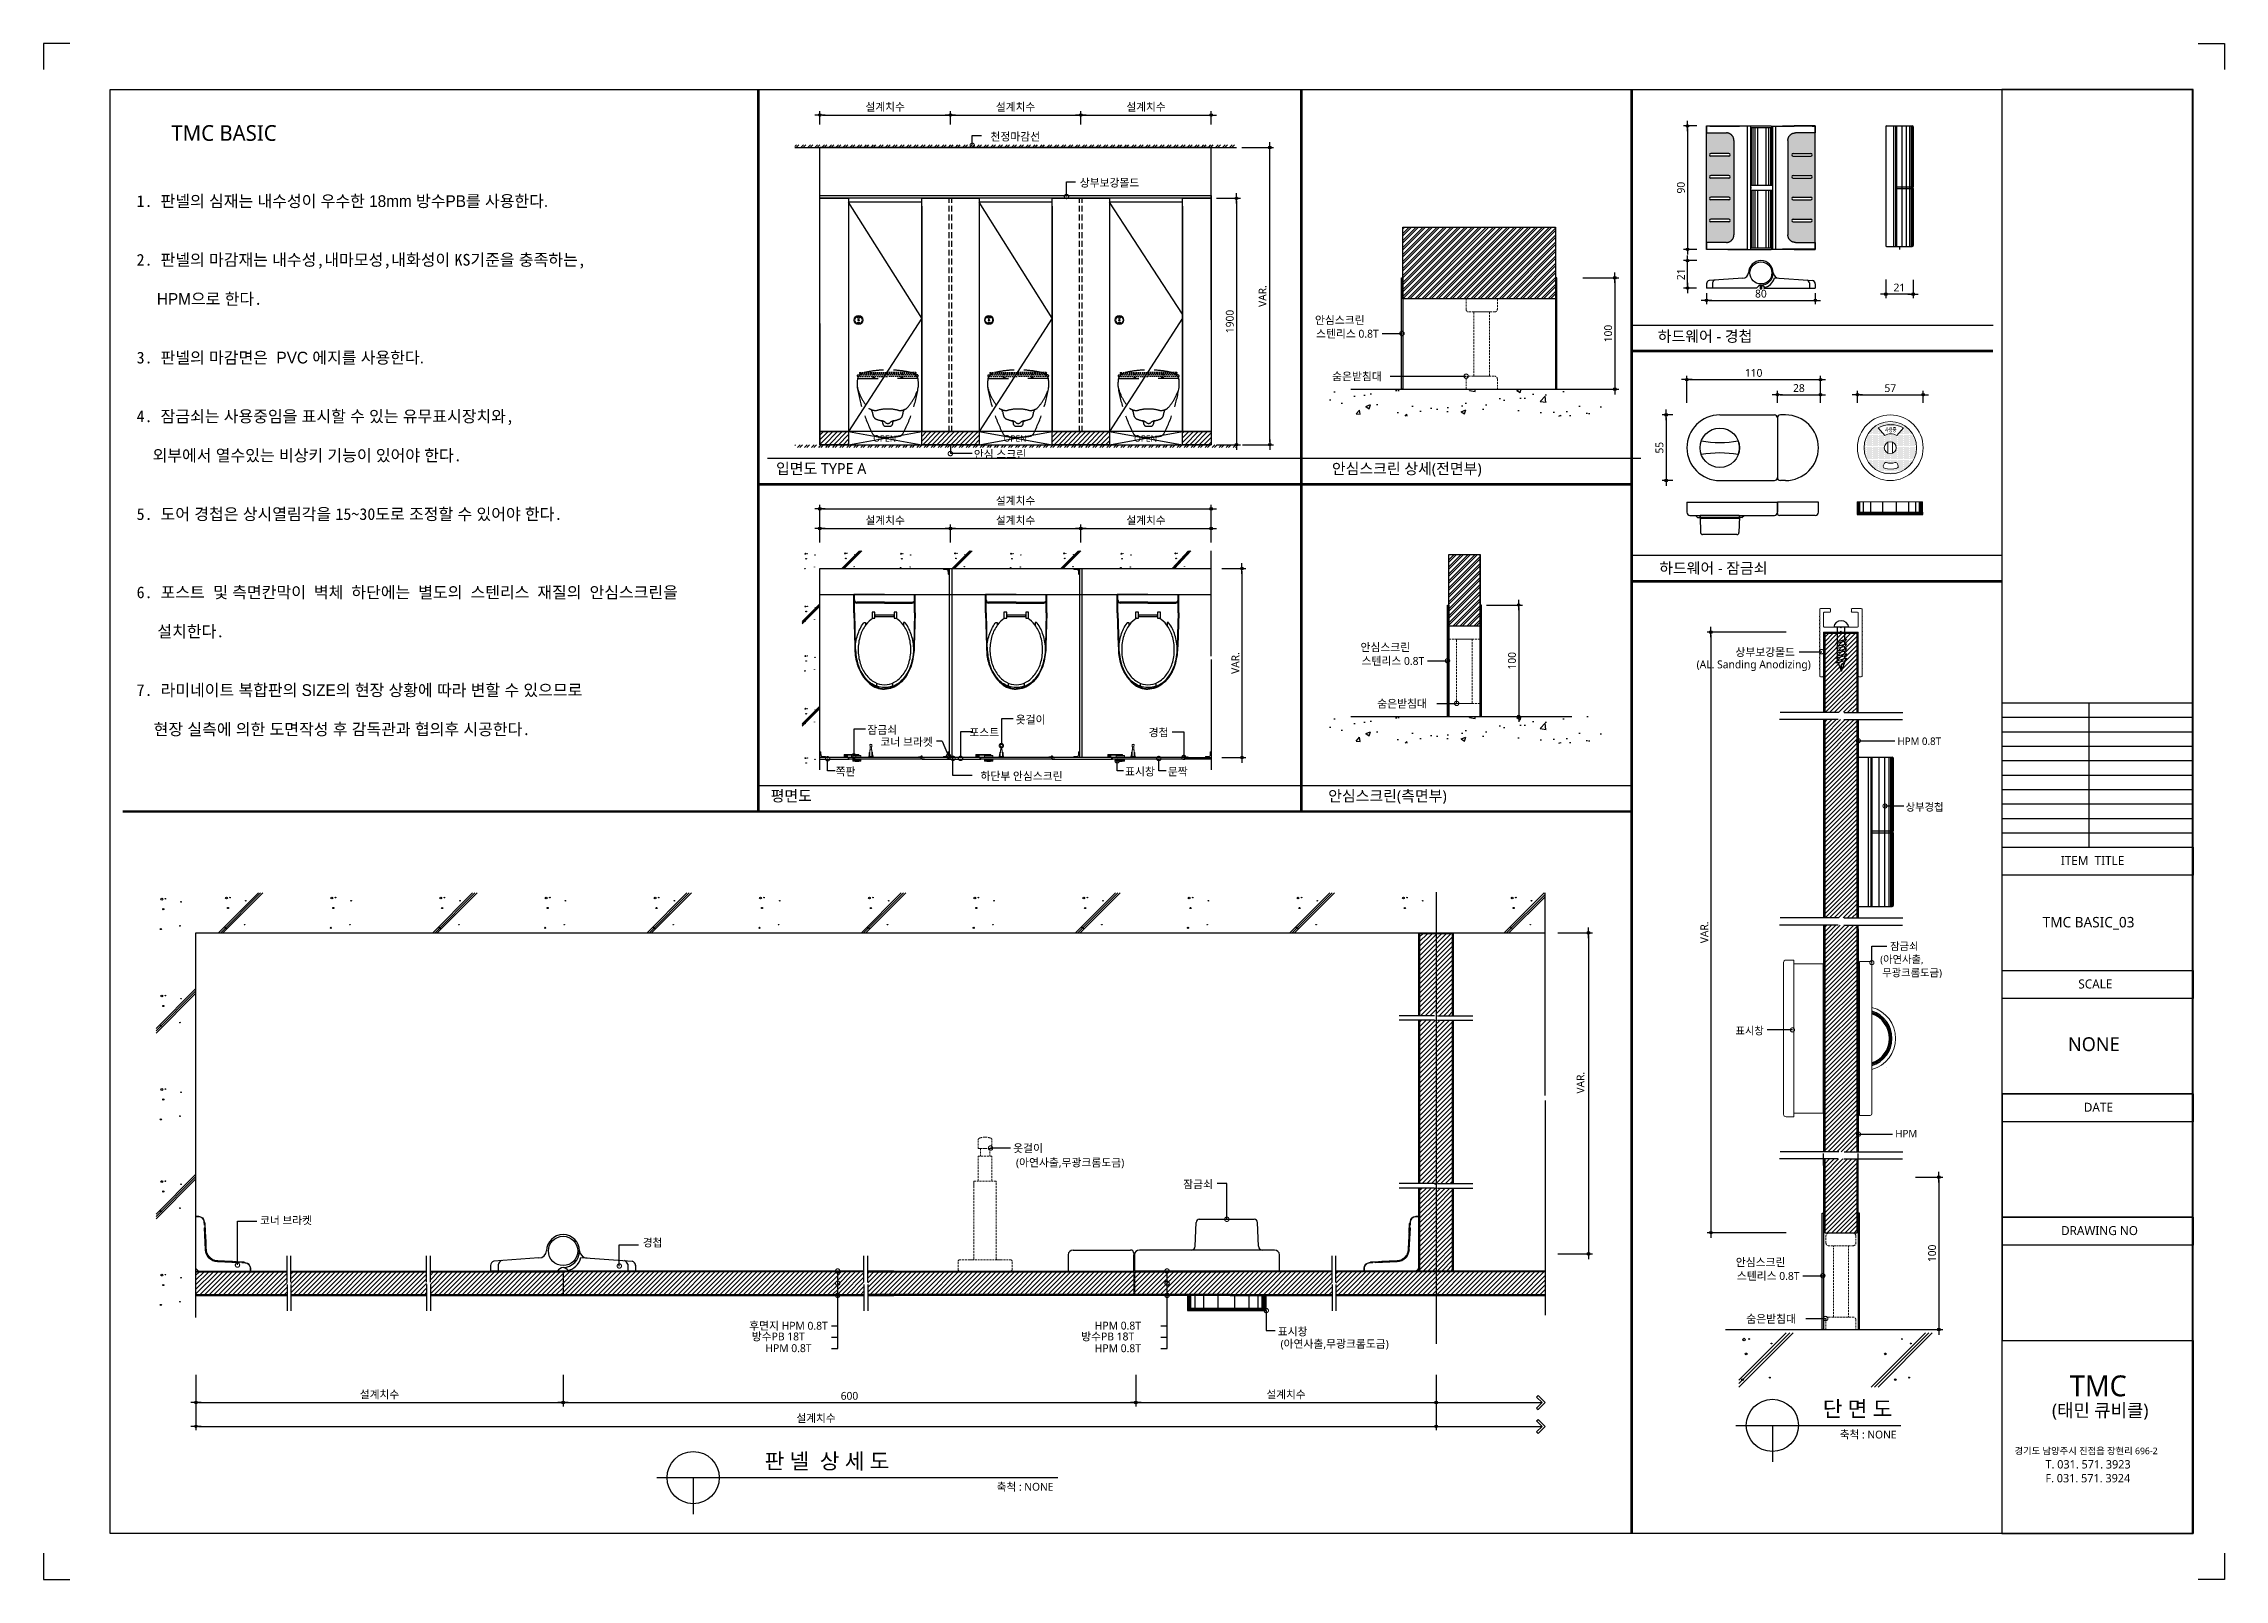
# Model space of a CAD drawing. Extents: x -256 to 8104, y -176 to 5714.
import ezdxf
from ezdxf.enums import TextEntityAlignment as Align

# ---------------------------------------------------------------- set-up
doc = ezdxf.new("R2010")
doc.units = 0
doc.header["$LTSCALE"] = 30
for name, pattern in [('CEN', [62, 60, -1, 0, -1]), ('HIDDEN', [0.375, 0.25, -0.125]), ('HIDDEN2', [4.7625, 3.175, -1.5875])]:
    doc.linetypes.add(name, pattern=pattern)
doc.layers.get('0').update_dxf_attribs({"linetype": 'CONTINUOUS'})
doc.layers.get('DEFPOINTS').update_dxf_attribs({"linetype": 'CONTINUOUS'})
for name, color, linetype in [('02---제품선', 4, 'CONTINUOUS'), ('0_toilet', 6, 'CONTINUOUS'), ('C', 2, 'CONTINUOUS'), ('curior-0Line', 252, 'CONTINUOUS'), ('DIM', 7, 'CONTINUOUS'), ('HAT', 8, 'CONTINUOUS'), ('HID', 9, 'HIDDEN'), ('jac text', 7, 'CONTINUOUS'), ('TIT', 3, 'CONTINUOUS'), ('경첩', 4, 'CONTINUOUS'), ('기타', 1, 'CONTINUOUS'), ('문자', 3, 'CONTINUOUS'), ('부자재', 4, 'CONTINUOUS'), ('상부보강몰드', 4, 'HIDDEN2'), ('옷걸이', 4, 'CONTINUOUS'), ('잠금쇠(회전형)', 4, 'CONTINUOUS'), ('중심선', 1, 'CEN'), ('치수', 1, 'CONTINUOUS'), ('판넬', 2, 'CONTINUOUS'), ('해치', 8, 'CONTINUOUS')]:
    doc.layers.add(name, color=color, linetype=linetype)
doc.styles.add('HDW', font='gulim.ttc')
doc.styles.add('돋움', font='malgun.ttf')
doc.dimstyles.new('10', dxfattribs={"dimscale": 10, "dimtxt": 3, "dimasz": 1, "dimexe": 1.5, "dimexo": 2, "dimgap": 1, "dimtad": 1, "dimdec": 0, "dimlunit": 6, "dimtxsty": '돋움', "dimblk": 'DIMDOT', "dimcen": -1, "dimdle": 1.5, "dimclrt": 3, "dimazin": 3, "dimtfac": 1, "dimtdec": 0, "dimtix": 1, "dimtmove": 2, "dimatfit": 3, "dimldrblk": 'DIMDOT', "dimarcsym": 0})
pattern_1 = [(45, (20955.914, 177.946), (-8.55643, 8.55643), [])]
pattern_2 = [(45, (20148.375, 66.368), (-8.980256, 8.980256), [])]
pattern_3 = [(45, (20151.98, 37.957), (-8.980256, 8.980256), [])]

# ---------------------------------------------------------------- blocks, each defined once
blk = doc.blocks.new('DIMDOT')
at = {"linetype": 'Continuous'}
blk.add_line((-2, 0), (2, 0), dxfattribs=at)
for radius in [0.5, 0.25]:
    blk.add_circle((0, 0), radius, dxfattribs=at)
blk = doc.blocks.new('*D71')
at = {"layer": 'DEFPOINTS', "color": 0}
for p in [(31693.7, 5653.9), (31193.7, 5597.6), (31693.7, 5597.6)]:
    blk.add_point(p, dxfattribs=at)
at = {"layer": 'DIM', "color": 0, "lineweight": -2, "ltscale": 10}
for p, q in [((31193.7, 5617.6), (31193.7, 5668.9)), ((31203.7, 5653.9), (31683.7, 5653.9)), ((31693.7, 5617.6), (31693.7, 5668.9))]:
    blk.add_line(p, q, dxfattribs=at)
at = {"layer": 'DIM', "color": 0, "lineweight": -2, "xscale": 10, "yscale": 10, "zscale": 10, "rotation": 180}
blk.add_blockref('DIMDOT', (31193.7, 5653.9), dxfattribs=at)
at = {"layer": 'DIM', "color": 0, "lineweight": -2, "xscale": 10, "yscale": 10, "zscale": 10}
blk.add_blockref('DIMDOT', (31693.7, 5653.9), dxfattribs=at)
at = {"layer": 'DIM', "color": 3, "insert": (31443.7, 5683.5), "char_height": 30, "attachment_point": 5, "style": '돋움'}
blk.add_mtext('설계치수', dxfattribs=at)
blk = doc.blocks.new('*D72')
at = {"layer": 'DEFPOINTS', "color": 0}
for p in [(32193.7, 5653.9), (31693.7, 5597.6), (32193.7, 5597.6)]:
    blk.add_point(p, dxfattribs=at)
at = {"layer": 'DIM', "color": 0, "lineweight": -2, "ltscale": 10}
for p, q in [((31693.7, 5617.6), (31693.7, 5668.9)), ((31703.7, 5653.9), (32183.7, 5653.9)), ((32193.7, 5617.6), (32193.7, 5668.9))]:
    blk.add_line(p, q, dxfattribs=at)
at = {"layer": 'DIM', "color": 0, "lineweight": -2, "xscale": 10, "yscale": 10, "zscale": 10, "rotation": 180}
blk.add_blockref('DIMDOT', (31693.7, 5653.9), dxfattribs=at)
at = {"layer": 'DIM', "color": 0, "lineweight": -2, "xscale": 10, "yscale": 10, "zscale": 10}
blk.add_blockref('DIMDOT', (32193.7, 5653.9), dxfattribs=at)
at = {"layer": 'DIM', "color": 3, "insert": (31943.7, 5683.5), "char_height": 30, "attachment_point": 5, "style": '돋움'}
blk.add_mtext('설계치수', dxfattribs=at)
blk = doc.blocks.new('*D73')
at = {"layer": 'DEFPOINTS', "color": 0}
for p in [(32693.7, 5653.9), (32193.7, 5597.6), (32693.7, 5597.6)]:
    blk.add_point(p, dxfattribs=at)
at = {"layer": 'DIM', "color": 0, "lineweight": -2, "ltscale": 10}
for p, q in [((32193.7, 5617.6), (32193.7, 5668.9)), ((32203.7, 5653.9), (32683.7, 5653.9)), ((32693.7, 5617.6), (32693.7, 5668.9))]:
    blk.add_line(p, q, dxfattribs=at)
at = {"layer": 'DIM', "color": 0, "lineweight": -2, "xscale": 10, "yscale": 10, "zscale": 10, "rotation": 180}
blk.add_blockref('DIMDOT', (32193.7, 5653.9), dxfattribs=at)
at = {"layer": 'DIM', "color": 0, "lineweight": -2, "xscale": 10, "yscale": 10, "zscale": 10}
blk.add_blockref('DIMDOT', (32693.7, 5653.9), dxfattribs=at)
at = {"layer": 'DIM', "color": 3, "insert": (32443.7, 5683.5), "char_height": 30, "attachment_point": 5, "style": '돋움'}
blk.add_mtext('설계치수', dxfattribs=at)
blk = doc.blocks.new('*D74')
at = {"layer": 'DEFPOINTS', "color": 0}
for p in [(32693.7, 5334.7), (32693.7, 4389.7), (32790.6, 4389.7)]:
    blk.add_point(p, dxfattribs=at)
at = {"layer": 'DIM', "color": 0, "lineweight": -2, "ltscale": 10}
for p, q in [((32713.7, 5334.7), (32805.6, 5334.7)), ((32790.6, 5324.7), (32790.6, 4399.7)), ((32713.7, 4389.7), (32805.6, 4389.7))]:
    blk.add_line(p, q, dxfattribs=at)
at = {"layer": 'DIM', "color": 0, "lineweight": -2, "xscale": 10, "yscale": 10, "zscale": 10}
for p, rotation in [((32790.6, 5334.7), 90), ((32790.6, 4389.7), 270)]:
    blk.add_blockref('DIMDOT', p, dxfattribs=dict(at, rotation=rotation))
at = {"layer": 'DIM', "color": 3, "insert": (32765, 4862.2), "char_height": 30, "attachment_point": 5, "rotation": 90, "style": '돋움'}
blk.add_mtext('1900', dxfattribs=at)
blk = doc.blocks.new('*D75')
at = {"layer": 'DEFPOINTS', "color": 0}
for p in [(32714.7, 3914.8), (32714.7, 3189.8), (32811.6, 3189.8)]:
    blk.add_point(p, dxfattribs=at)
at = {"layer": 'DIM', "color": 0, "lineweight": -2, "ltscale": 10}
for p, q in [((32734.7, 3914.8), (32826.6, 3914.8)), ((32811.6, 3904.8), (32811.6, 3199.8)), ((32734.7, 3189.8), (32826.6, 3189.8))]:
    blk.add_line(p, q, dxfattribs=at)
at = {"layer": 'DIM', "color": 0, "lineweight": -2, "xscale": 10, "yscale": 10, "zscale": 10}
for p, rotation in [((32811.6, 3914.8), 90), ((32811.6, 3189.8), 270)]:
    blk.add_blockref('DIMDOT', p, dxfattribs=dict(at, rotation=rotation))
at = {"layer": 'DIM', "color": 3, "insert": (32786.4, 3552.3), "char_height": 30, "attachment_point": 5, "rotation": 90, "style": '돋움'}
blk.add_mtext('VAR.', dxfattribs=at)
blk = doc.blocks.new('_DOTSMALL')
at = {"color": 0, "linetype": 'ByBlock', "const_width": 0.5}
blk.add_lwpolyline([(-0.0625, 0, 1), (0.0625, 0, 1)], format="xyb", close=True, dxfattribs=at)
blk = doc.blocks.new('A$C63EC304E')
at = {"layer": '치수', "color": 1, "xscale": 2.5, "yscale": 2.5, "zscale": 2.5, "rotation": 234.3098741996962}
blk.add_blockref('_DOTSMALL', (0.31, 0.31), dxfattribs=at)
blk = doc.blocks.new('A$C2BC9653E')
at = {"layer": '치수', "xscale": 0.3333333333333333, "yscale": 0.3333333333333333, "zscale": 0.3333333333333333}
blk.add_blockref('A$C63EC304E', (0, 0), dxfattribs=at)
blk = doc.blocks.new('A$C7FC71301')
at = {"layer": '치수', "rotation": 180}
blk.add_blockref('A$C2BC9653E', (0.21, 0.21), dxfattribs=at)
blk = doc.blocks.new('A$C4A20372B')
at = {"layer": '치수'}
blk.add_blockref('A$C7FC71301', (0, 0), dxfattribs=at)
blk = doc.blocks.new('A$C566469F5')
at = {"layer": '치수'}
blk.add_blockref('A$C4A20372B', (0, 0), dxfattribs=at)
blk = doc.blocks.new('A$C7E317CD4')
at = {"layer": '해치', "xscale": 2, "yscale": 2, "zscale": 2}
blk.add_blockref('A$C566469F5', (0, 0), dxfattribs=at)
blk = doc.blocks.new('A$C601D7F27')
at = {"layer": '치수'}
blk.add_blockref('A$C7E317CD4', (0, 0), dxfattribs=at)
blk = doc.blocks.new('A$C38802C08')
at = {"layer": '치수'}
blk.add_blockref('A$C601D7F27', (0, 0), dxfattribs=at)
blk = doc.blocks.new('*D76')
at = {"layer": 'DEFPOINTS', "color": 0}
for p in [(32693.7, 4068.3), (32193.7, 3995.2), (32693.7, 3995.2)]:
    blk.add_point(p, dxfattribs=at)
at = {"layer": 'DIM', "color": 0, "lineweight": -2, "ltscale": 10}
for p, q in [((32193.7, 4015.2), (32193.7, 4083.3)), ((32203.7, 4068.3), (32683.7, 4068.3)), ((32693.7, 4015.2), (32693.7, 4083.3))]:
    blk.add_line(p, q, dxfattribs=at)
at = {"layer": 'DIM', "color": 0, "lineweight": -2, "xscale": 10, "yscale": 10, "zscale": 10, "rotation": 180}
blk.add_blockref('DIMDOT', (32193.7, 4068.3), dxfattribs=at)
at = {"layer": 'DIM', "color": 0, "lineweight": -2, "xscale": 10, "yscale": 10, "zscale": 10}
blk.add_blockref('DIMDOT', (32693.7, 4068.3), dxfattribs=at)
at = {"layer": 'DIM', "color": 3, "insert": (32443.7, 4098), "char_height": 30, "attachment_point": 5, "style": '돋움'}
blk.add_mtext('설계치수', dxfattribs=at)
blk = doc.blocks.new('*D77')
at = {"layer": 'DEFPOINTS', "color": 0}
for p in [(32693.7, 4143.7), (31193.7, 3995.2), (32693.7, 3995.2)]:
    blk.add_point(p, dxfattribs=at)
at = {"layer": 'DIM', "color": 0, "lineweight": -2, "ltscale": 10}
for p, q in [((31193.7, 4015.2), (31193.7, 4158.7)), ((31203.7, 4143.7), (32683.7, 4143.7)), ((32693.7, 4015.2), (32693.7, 4158.7))]:
    blk.add_line(p, q, dxfattribs=at)
at = {"layer": 'DIM', "color": 0, "lineweight": -2, "xscale": 10, "yscale": 10, "zscale": 10, "rotation": 180}
blk.add_blockref('DIMDOT', (31193.7, 4143.7), dxfattribs=at)
at = {"layer": 'DIM', "color": 0, "lineweight": -2, "xscale": 10, "yscale": 10, "zscale": 10}
blk.add_blockref('DIMDOT', (32693.7, 4143.7), dxfattribs=at)
at = {"layer": 'DIM', "color": 3, "insert": (31943.7, 4173.3), "char_height": 30, "attachment_point": 5, "style": '돋움'}
blk.add_mtext('설계치수', dxfattribs=at)
blk = doc.blocks.new('*D78')
at = {"layer": 'DEFPOINTS', "color": 0}
for p in [(32193.7, 4068.3), (31693.7, 3995.2), (32193.7, 3995.2)]:
    blk.add_point(p, dxfattribs=at)
at = {"layer": 'DIM', "color": 0, "lineweight": -2, "ltscale": 10}
for p, q in [((31693.7, 4015.2), (31693.7, 4083.3)), ((31703.7, 4068.3), (32183.7, 4068.3)), ((32193.7, 4015.2), (32193.7, 4083.3))]:
    blk.add_line(p, q, dxfattribs=at)
at = {"layer": 'DIM', "color": 0, "lineweight": -2, "xscale": 10, "yscale": 10, "zscale": 10, "rotation": 180}
blk.add_blockref('DIMDOT', (31693.7, 4068.3), dxfattribs=at)
at = {"layer": 'DIM', "color": 0, "lineweight": -2, "xscale": 10, "yscale": 10, "zscale": 10}
blk.add_blockref('DIMDOT', (32193.7, 4068.3), dxfattribs=at)
at = {"layer": 'DIM', "color": 3, "insert": (31943.7, 4098), "char_height": 30, "attachment_point": 5, "style": '돋움'}
blk.add_mtext('설계치수', dxfattribs=at)
blk = doc.blocks.new('*D79')
at = {"layer": 'DEFPOINTS', "color": 0}
for p in [(31693.7, 4068.3), (31193.7, 3995.2), (31693.7, 3995.2)]:
    blk.add_point(p, dxfattribs=at)
at = {"layer": 'DIM', "color": 0, "lineweight": -2, "ltscale": 10}
for p, q in [((31193.7, 4015.2), (31193.7, 4083.3)), ((31203.7, 4068.3), (31683.7, 4068.3)), ((31693.7, 4015.2), (31693.7, 4083.3))]:
    blk.add_line(p, q, dxfattribs=at)
at = {"layer": 'DIM', "color": 0, "lineweight": -2, "xscale": 10, "yscale": 10, "zscale": 10, "rotation": 180}
blk.add_blockref('DIMDOT', (31193.7, 4068.3), dxfattribs=at)
at = {"layer": 'DIM', "color": 0, "lineweight": -2, "xscale": 10, "yscale": 10, "zscale": 10}
blk.add_blockref('DIMDOT', (31693.7, 4068.3), dxfattribs=at)
at = {"layer": 'DIM', "color": 3, "insert": (31443.7, 4098), "char_height": 30, "attachment_point": 5, "style": '돋움'}
blk.add_mtext('설계치수', dxfattribs=at)
blk = doc.blocks.new('*D80')
at = {"layer": 'DEFPOINTS', "color": 0}
for p in [(35029.1, 4639.2), (34517.1, 4530.6), (35029.1, 4530.6)]:
    blk.add_point(p, dxfattribs=at)
at = {"layer": 'DIM', "color": 0, "lineweight": -2, "ltscale": 10}
for p, q in [((34517.1, 4550.6), (34517.1, 4654.2)), ((34527.1, 4639.2), (35019.1, 4639.2)), ((35029.1, 4550.6), (35029.1, 4654.2))]:
    blk.add_line(p, q, dxfattribs=at)
at = {"layer": 'DIM', "color": 0, "lineweight": -2, "xscale": 10, "yscale": 10, "zscale": 10, "rotation": 180}
blk.add_blockref('DIMDOT', (34517.1, 4639.2), dxfattribs=at)
at = {"layer": 'DIM', "color": 0, "lineweight": -2, "xscale": 10, "yscale": 10, "zscale": 10}
blk.add_blockref('DIMDOT', (35029.1, 4639.2), dxfattribs=at)
at = {"layer": 'DIM', "color": 3, "insert": (34773.1, 4664.8), "char_height": 30, "attachment_point": 5, "style": '돋움'}
blk.add_mtext('110', dxfattribs=at)
blk = doc.blocks.new('*D81')
at = {"layer": 'DEFPOINTS', "color": 0}
for p in [(34864.1, 4530.6), (35029.1, 4581.3), (35029.1, 4530.6)]:
    blk.add_point(p, dxfattribs=at)
at = {"layer": 'DIM', "color": 0, "lineweight": -2, "ltscale": 10}
for p, q in [((34864.1, 4550.6), (34864.1, 4596.3)), ((34874.1, 4581.3), (35019.1, 4581.3)), ((35029.1, 4550.6), (35029.1, 4596.3))]:
    blk.add_line(p, q, dxfattribs=at)
at = {"layer": 'DIM', "color": 0, "lineweight": -2, "xscale": 10, "yscale": 10, "zscale": 10, "rotation": 180}
blk.add_blockref('DIMDOT', (34864.1, 4581.3), dxfattribs=at)
at = {"layer": 'DIM', "color": 0, "lineweight": -2, "xscale": 10, "yscale": 10, "zscale": 10}
blk.add_blockref('DIMDOT', (35029.1, 4581.3), dxfattribs=at)
at = {"layer": 'DIM', "color": 3, "insert": (34946.6, 4606.8), "char_height": 30, "attachment_point": 5, "style": '돋움'}
blk.add_mtext('28', dxfattribs=at)
blk = doc.blocks.new('*D82')
at = {"layer": 'DEFPOINTS', "color": 0}
for p in [(35170.9, 4530.6), (35422.9, 4581.3), (35422.9, 4530.6)]:
    blk.add_point(p, dxfattribs=at)
at = {"layer": 'DIM', "color": 0, "lineweight": -2, "ltscale": 10}
for p, q in [((35170.9, 4550.6), (35170.9, 4596.3)), ((35180.9, 4581.3), (35412.9, 4581.3)), ((35422.9, 4550.6), (35422.9, 4596.3))]:
    blk.add_line(p, q, dxfattribs=at)
at = {"layer": 'DIM', "color": 0, "lineweight": -2, "xscale": 10, "yscale": 10, "zscale": 10, "rotation": 180}
blk.add_blockref('DIMDOT', (35170.9, 4581.3), dxfattribs=at)
at = {"layer": 'DIM', "color": 0, "lineweight": -2, "xscale": 10, "yscale": 10, "zscale": 10}
blk.add_blockref('DIMDOT', (35422.9, 4581.3), dxfattribs=at)
at = {"layer": 'DIM', "color": 3, "insert": (35296.9, 4606.5), "char_height": 30, "attachment_point": 5, "style": '돋움'}
blk.add_mtext('57', dxfattribs=at)
blk = doc.blocks.new('*D83')
at = {"layer": 'DEFPOINTS', "color": 0}
for p in [(34574.8, 5612), (34519.8, 5138.9), (34574.8, 5138.9)]:
    blk.add_point(p, dxfattribs=at)
at = {"layer": 'DIM', "color": 0, "lineweight": -2, "ltscale": 10}
for p, q in [((34554.8, 5612), (34504.8, 5612)), ((34519.8, 5602), (34519.8, 5148.9)), ((34554.8, 5138.9), (34504.8, 5138.9))]:
    blk.add_line(p, q, dxfattribs=at)
at = {"layer": 'DIM', "color": 0, "lineweight": -2, "xscale": 10, "yscale": 10, "zscale": 10}
for p, rotation in [((34519.8, 5612), 90), ((34519.8, 5138.9), 270)]:
    blk.add_blockref('DIMDOT', p, dxfattribs=dict(at, rotation=rotation))
at = {"layer": 'DIM', "color": 3, "insert": (34494.3, 5375.4), "char_height": 30, "attachment_point": 5, "rotation": 90, "style": '돋움'}
blk.add_mtext('90', dxfattribs=at)
blk = doc.blocks.new('*D84')
at = {"layer": 'DEFPOINTS', "color": 0}
for p in [(34592.4, 4990.6), (35009.5, 4990.6), (35009.5, 4943.3)]:
    blk.add_point(p, dxfattribs=at)
at = {"layer": 'DIM', "color": 0, "lineweight": -2, "ltscale": 10}
for p, q in [((34592.4, 4970.6), (34592.4, 4928.3)), ((34602.4, 4943.3), (34999.5, 4943.3)), ((35009.5, 4970.6), (35009.5, 4928.3))]:
    blk.add_line(p, q, dxfattribs=at)
at = {"layer": 'DIM', "color": 0, "lineweight": -2, "xscale": 10, "yscale": 10, "zscale": 10, "rotation": 180}
blk.add_blockref('DIMDOT', (34592.4, 4943.3), dxfattribs=at)
at = {"layer": 'DIM', "color": 0, "lineweight": -2, "xscale": 10, "yscale": 10, "zscale": 10}
blk.add_blockref('DIMDOT', (35009.5, 4943.3), dxfattribs=at)
at = {"layer": 'DIM', "color": 3, "insert": (34800.9, 4968.8), "char_height": 30, "attachment_point": 5, "style": '돋움'}
blk.add_mtext('80', dxfattribs=at)
blk = doc.blocks.new('*D85')
at = {"layer": 'DEFPOINTS', "color": 0}
for p in [(34519.8, 5095.6), (34574.8, 5095.6), (34574.1, 4990.6)]:
    blk.add_point(p, dxfattribs=at)
at = {"layer": 'DIM', "color": 0, "lineweight": -2, "ltscale": 10}
for p, q in [((34554.8, 5095.6), (34504.8, 5095.6)), ((34519.8, 5000.6), (34519.8, 5085.6)), ((34554.1, 4990.6), (34504.8, 4990.6))]:
    blk.add_line(p, q, dxfattribs=at)
at = {"layer": 'DIM', "color": 0, "lineweight": -2, "xscale": 10, "yscale": 10, "zscale": 10}
for p, rotation in [((34519.8, 5095.6), 90), ((34519.8, 4990.6), 270)]:
    blk.add_blockref('DIMDOT', p, dxfattribs=dict(at, rotation=rotation))
at = {"layer": 'DIM', "color": 3, "insert": (34494.4, 5043.1), "char_height": 30, "attachment_point": 5, "rotation": 90, "style": '돋움'}
blk.add_mtext('21', dxfattribs=at)
blk = doc.blocks.new('*D86')
at = {"layer": 'DEFPOINTS', "color": 0}
for p in [(35279.3, 5042.8), (35384.3, 5042.1), (35279.3, 4967.1)]:
    blk.add_point(p, dxfattribs=at)
at = {"layer": 'DIM', "color": 0, "lineweight": -2, "ltscale": 10}
for p, q in [((35279.3, 5022.8), (35279.3, 4952.1)), ((35384.3, 5022.1), (35384.3, 4952.1)), ((35374.3, 4967.1), (35289.3, 4967.1))]:
    blk.add_line(p, q, dxfattribs=at)
at = {"layer": 'DIM', "color": 0, "lineweight": -2, "xscale": 10, "yscale": 10, "zscale": 10, "rotation": 180}
blk.add_blockref('DIMDOT', (35279.3, 4967.1), dxfattribs=at)
at = {"layer": 'DIM', "color": 0, "lineweight": -2, "xscale": 10, "yscale": 10, "zscale": 10}
blk.add_blockref('DIMDOT', (35384.3, 4967.1), dxfattribs=at)
at = {"layer": 'DIM', "color": 3, "insert": (35331.8, 4992.5), "char_height": 30, "attachment_point": 5, "style": '돋움'}
blk.add_mtext('21', dxfattribs=at)
blk = doc.blocks.new('A$C10E41893')
at = {"layer": '부자재'}
for p, q in [((6, 0), (6, 196)), ((123, 196), (6, 196)), ((123, 192), (6, 192)), ((55, 0), (55, 177)), ((61, 0), (61, 177)), ((6, 0), (6, -196)), ((55, 0), (55, -177)), ((61, 0), (61, -177)), ((123, -192), (6, -192)), ((123, -196), (6, -196))]:
    blk.add_line(p, q, dxfattribs=at)
for points in [[(123, 196, -0.012538), (123, 196), (335, 190, -0.055395), (445, 175, -0.154276), (577, 93, -0.179504), (612, 0, -0.179504)], [(123, 192, -0.012538), (123, 192), (335, 187, -0.055395), (444, 172, -0.154276), (574, 91, -0.179504), (608, 0, -0.179504)], [(157, -72, 0.089162), (200, -119, 0.085733), (270, -155, 0.075373), (359, -168, 0.075373), (447, -155, 0.085733), (517, -119, 0.106084), (567, -62, 0.126931), (583, 0, 0.126931), (567, 62, 0.106084), (517, 119, 0.085733), (447, 155, 0.075373), (359, 168, 0.075373), (270, 155, 0.085733), (200, 119, 0.089162), (157, 72)], [(572, 51), (589, 51), (589, 60, 0.021185), (583, 71, 0.106084), (528, 134, 0.085733), (453, 172, 0.075373), (359, 187, 0.075373), (265, 172, 0.085733), (189, 134, 0.007337), (184, 130), (184, 122), (205, 122)], [(123, -196, 0.012538), (123, -196), (335, -190, 0.055395), (445, -175, 0.154276), (577, -93, 0.179504), (612, 0, 0.179504)], [(123, -192, 0.012538), (123, -192), (335, -187, 0.055395), (444, -172, 0.154276), (574, -91, 0.179504), (608, 0, 0.179504)], [(589, -51, 0.090214), (598, 0, 0.090214), (589, 51, 0.106084)], [(572, -51), (589, -51), (589, -60, -0.021185), (583, -71, -0.106084), (528, -134, -0.085733), (453, -172, -0.075373), (359, -187, -0.075373), (265, -172, -0.085733), (189, -134, -0.007337), (184, -130), (184, -122), (205, -122)]]:
    blk.add_lwpolyline(points, format="xyb", dxfattribs=at)
blk.add_lwpolyline([(138, -61), (119, -61), (119, -79), (157, -79), (157, -61), (138, -61), (147, -61), (147, 61), (138, 61), (157, 61), (157, 79), (119, 79), (119, 61), (138, 61), (138, -61), (119, -61)], dxfattribs=at)
for centre, start, end in [((40, 177), 0, 90), ((46, 177), 0, 90), ((40, -177), 270, 0), ((46, -177), 270, 0)]:
    blk.add_arc(centre, 15, start, end, dxfattribs=at)
blk = doc.blocks.new('A$C460A2A32')
at = {"color": 0}
for p, q in [((3, 20), (0, 16)), ((3, 20), (9, 20)), ((4, 10), (162, 10)), ((9, 20), (162, 20)), ((13, 32), (11, 30)), ((13, 32), (162, 32)), ((13, 27), (162, 27)), ((312, 32), (162, 32)), ((312, 27), (162, 27)), ((316, 20), (162, 20)), ((321, 10), (162, 10)), ((312, 32), (313, 30)), ((322, 20), (316, 20)), ((322, 20), (324, 16))]:
    blk.add_line(p, q, dxfattribs=at)
for centre, radius, start, end in [((4, 14), 4, 150.0107, 270), ((13, 29), 2, 135, 270), ((109, 28), 26, 182.6717, 198.4118), ((109, 10), 26, 180, 202.6199), ((107, 28), 23, 183.0205, 200.9186), ((107, 10), 23, 180, 205.7715), ((69, 10), 23, 334.2285, 0), ((69, 28), 23, 339.0814, 356.9795), ((67, 10), 26, 337.3801, 0), ((67, 28), 26, 341.5882, 357.3283), ((257, 10), 26, 180, 202.6199), ((257, 28), 26, 182.6717, 198.4118), ((256, 28), 23, 183.0205, 200.9186), ((256, 10), 23, 180, 205.7715), ((217, 10), 23, 334.2285, 0), ((217, 28), 23, 339.0814, 356.9795), ((216, 28), 26, 341.5882, 357.3283), ((216, 10), 26, 337.3801, 0), ((312, 29), 2, 270, 45), ((321, 14), 4, 270, 29.9893)]:
    blk.add_arc(centre, radius, start, end, dxfattribs=at)
blk = doc.blocks.new('*D87')
at = {"layer": 'DEFPOINTS', "color": 0}
for p in [(34482.8, 4504.1), (34437.2, 4252.1), (34482.8, 4252.1)]:
    blk.add_point(p, dxfattribs=at)
at = {"layer": 'DIM', "color": 0, "lineweight": -2, "ltscale": 10}
for p, q in [((34462.8, 4504.1), (34422.2, 4504.1)), ((34437.2, 4494.1), (34437.2, 4262.1)), ((34462.8, 4252.1), (34422.2, 4252.1))]:
    blk.add_line(p, q, dxfattribs=at)
at = {"layer": 'DIM', "color": 0, "lineweight": -2, "xscale": 10, "yscale": 10, "zscale": 10}
for p, rotation in [((34437.2, 4504.1), 90), ((34437.2, 4252.1), 270)]:
    blk.add_blockref('DIMDOT', p, dxfattribs=dict(at, rotation=rotation))
at = {"layer": 'DIM', "color": 3, "insert": (34411.9, 4378.1), "char_height": 30, "attachment_point": 5, "rotation": 90, "style": '돋움'}
blk.add_mtext('55', dxfattribs=at)
blk = doc.blocks.new('*D88')
at = {"layer": 'DEFPOINTS', "color": 0}
for p in [(34918.1, 3671), (34609.4, 1367.7), (34918.1, 1367.7)]:
    blk.add_point(p, dxfattribs=at)
at = {"layer": 'DIM', "color": 0, "lineweight": -2, "ltscale": 10}
for p, q in [((34898.1, 3671), (34594.4, 3671)), ((34609.4, 3661), (34609.4, 1377.7)), ((34898.1, 1367.7), (34594.4, 1367.7))]:
    blk.add_line(p, q, dxfattribs=at)
at = {"layer": 'DIM', "color": 0, "lineweight": -2, "xscale": 10, "yscale": 10, "zscale": 10}
for p, rotation in [((34609.4, 3671), 90), ((34609.4, 1367.7), 270)]:
    blk.add_blockref('DIMDOT', p, dxfattribs=dict(at, rotation=rotation))
at = {"layer": 'DIM', "color": 3, "insert": (34584.1, 2519.4), "char_height": 30, "attachment_point": 5, "rotation": 90, "style": '돋움'}
blk.add_mtext('VAR.', dxfattribs=at)
blk = doc.blocks.new('A$C13EB2441')
for p, q in [((0.84, 7.37), (0.84, 14.11)), ((0.84, 6.74), (0.84, 0))]:
    blk.add_line(p, q)
blk = doc.blocks.new('*D89')
at = {"layer": 'DEFPOINTS', "color": 0}
for p in [(35373.8, 1580.5), (35382.9, 996.2), (35482.8, 996.2)]:
    blk.add_point(p, dxfattribs=at)
at = {"layer": 'DIM', "color": 0, "lineweight": -2, "ltscale": 10}
for p, q in [((35393.8, 1580.5), (35497.8, 1580.5)), ((35482.8, 1570.5), (35482.8, 1006.2)), ((35402.9, 996.2), (35497.8, 996.2))]:
    blk.add_line(p, q, dxfattribs=at)
at = {"layer": 'DIM', "color": 0, "lineweight": -2, "xscale": 10, "yscale": 10, "zscale": 10}
for p, rotation in [((35482.8, 1580.5), 90), ((35482.8, 996.2), 270)]:
    blk.add_blockref('DIMDOT', p, dxfattribs=dict(at, rotation=rotation))
at = {"layer": 'DIM', "color": 3, "insert": (35457.2, 1288.4), "char_height": 30, "attachment_point": 5, "rotation": 90, "style": '돋움'}
blk.add_mtext('100', dxfattribs=at)
blk = doc.blocks.new('*D90')
at = {"layer": 'DEFPOINTS', "color": 0}
for p in [(32790.6, 5529.5), (32918, 5529.5), (32793.1, 4389.7)]:
    blk.add_point(p, dxfattribs=at)
at = {"layer": 'DIM', "color": 0, "lineweight": -2, "ltscale": 10}
for p, q in [((32810.6, 5529.5), (32933, 5529.5)), ((32918, 4399.7), (32918, 5519.5)), ((32813.1, 4389.7), (32933, 4389.7))]:
    blk.add_line(p, q, dxfattribs=at)
at = {"layer": 'DIM', "color": 0, "lineweight": -2, "xscale": 10, "yscale": 10, "zscale": 10}
for p, rotation in [((32918, 5529.5), 90), ((32918, 4389.7), 270)]:
    blk.add_blockref('DIMDOT', p, dxfattribs=dict(at, rotation=rotation))
at = {"layer": 'DIM', "color": 3, "insert": (32890.7, 4959.6), "char_height": 30, "attachment_point": 5, "rotation": 90, "style": '돋움'}
blk.add_mtext('VAR.', dxfattribs=at)
blk = doc.blocks.new('*D91')
at = {"layer": 'DEFPOINTS', "color": 0}
for p in [(28801.8, 841.9), (30208.9, 841.9), (30208.9, 716.2)]:
    blk.add_point(p, dxfattribs=at)
at = {"layer": 'DIM', "color": 0, "lineweight": -2, "ltscale": 10}
for p, q in [((28801.8, 821.9), (28801.8, 701.2)), ((30208.9, 821.9), (30208.9, 701.2)), ((28811.8, 716.2), (30198.9, 716.2))]:
    blk.add_line(p, q, dxfattribs=at)
at = {"layer": 'DIM', "color": 0, "lineweight": -2, "xscale": 10, "yscale": 10, "zscale": 10, "rotation": 180}
blk.add_blockref('DIMDOT', (28801.8, 716.2), dxfattribs=at)
at = {"layer": 'DIM', "color": 0, "lineweight": -2, "xscale": 10, "yscale": 10, "zscale": 10}
blk.add_blockref('DIMDOT', (30208.9, 716.2), dxfattribs=at)
at = {"layer": 'DIM', "color": 3, "insert": (29505.3, 745.8), "char_height": 30, "attachment_point": 5, "style": '돋움'}
blk.add_mtext('설계치수', dxfattribs=at)
blk = doc.blocks.new('*D92')
at = {"layer": 'DEFPOINTS', "color": 0}
for p in [(28801.8, 841.9), (33555.7, 841.9), (33555.7, 624.7)]:
    blk.add_point(p, dxfattribs=at)
at = {"layer": 'DIM', "color": 0, "lineweight": -2, "ltscale": 10}
for p, q in [((28801.8, 821.9), (28801.8, 609.7)), ((33555.7, 821.9), (33555.7, 609.7)), ((28811.8, 624.7), (33545.7, 624.7))]:
    blk.add_line(p, q, dxfattribs=at)
at = {"layer": 'DIM', "color": 0, "lineweight": -2, "xscale": 10, "yscale": 10, "zscale": 10, "rotation": 180}
blk.add_blockref('DIMDOT', (28801.8, 624.7), dxfattribs=at)
at = {"layer": 'DIM', "color": 0, "lineweight": -2, "xscale": 10, "yscale": 10, "zscale": 10}
blk.add_blockref('DIMDOT', (33555.7, 624.7), dxfattribs=at)
at = {"layer": 'DIM', "color": 3, "insert": (31178.7, 654.4), "char_height": 30, "attachment_point": 5, "style": '돋움'}
blk.add_mtext('설계치수', dxfattribs=at)
blk = doc.blocks.new('*D93')
at = {"layer": 'DEFPOINTS', "color": 0}
for p in [(32404.8, 841.9), (33555.7, 841.9), (33555.7, 716.2)]:
    blk.add_point(p, dxfattribs=at)
at = {"layer": 'DIM', "color": 0, "lineweight": -2, "ltscale": 10}
for p, q in [((32404.8, 821.9), (32404.8, 701.2)), ((33555.7, 821.9), (33555.7, 701.2)), ((32414.8, 716.2), (33545.7, 716.2))]:
    blk.add_line(p, q, dxfattribs=at)
at = {"layer": 'DIM', "color": 0, "lineweight": -2, "xscale": 10, "yscale": 10, "zscale": 10, "rotation": 180}
blk.add_blockref('DIMDOT', (32404.8, 716.2), dxfattribs=at)
at = {"layer": 'DIM', "color": 0, "lineweight": -2, "xscale": 10, "yscale": 10, "zscale": 10}
blk.add_blockref('DIMDOT', (33555.7, 716.2), dxfattribs=at)
at = {"layer": 'DIM', "color": 3, "insert": (32980.3, 745.8), "char_height": 30, "attachment_point": 5, "style": '돋움'}
blk.add_mtext('설계치수', dxfattribs=at)
blk = doc.blocks.new('*D94')
at = {"layer": 'DEFPOINTS', "color": 0}
for p in [(30208.9, 841.9), (32404.8, 841.9), (32404.8, 716.2)]:
    blk.add_point(p, dxfattribs=at)
at = {"layer": 'DIM', "color": 0, "lineweight": -2, "ltscale": 10}
for p, q in [((30208.9, 821.9), (30208.9, 701.2)), ((32404.8, 821.9), (32404.8, 701.2)), ((30218.9, 716.2), (32394.8, 716.2))]:
    blk.add_line(p, q, dxfattribs=at)
at = {"layer": 'DIM', "color": 0, "lineweight": -2, "xscale": 10, "yscale": 10, "zscale": 10, "rotation": 180}
blk.add_blockref('DIMDOT', (30208.9, 716.2), dxfattribs=at)
at = {"layer": 'DIM', "color": 0, "lineweight": -2, "xscale": 10, "yscale": 10, "zscale": 10}
blk.add_blockref('DIMDOT', (32404.8, 716.2), dxfattribs=at)
at = {"layer": 'DIM', "color": 3, "insert": (31306.9, 741.7), "char_height": 30, "attachment_point": 5, "style": '돋움'}
blk.add_mtext('600', dxfattribs=at)
blk = doc.blocks.new('A$C06B31977')
for p, q in [((1.26, 11.06), (1.26, 21.17)), ((1.26, 10.11), (1.26, 0))]:
    blk.add_line(p, q)
blk = doc.blocks.new('*D95')
at = {"layer": 'DEFPOINTS', "color": 0}
for p in [(34002.5, 2517.5), (34002.5, 1286.2), (34140.3, 1286.2)]:
    blk.add_point(p, dxfattribs=at)
at = {"layer": 'DIM', "color": 0, "lineweight": -2, "ltscale": 10}
for p, q in [((34022.5, 2517.5), (34155.3, 2517.5)), ((34140.3, 2507.5), (34140.3, 1296.2)), ((34022.5, 1286.2), (34155.3, 1286.2))]:
    blk.add_line(p, q, dxfattribs=at)
at = {"layer": 'DIM', "color": 0, "lineweight": -2, "xscale": 10, "yscale": 10, "zscale": 10}
for p, rotation in [((34140.3, 2517.5), 90), ((34140.3, 1286.2), 270)]:
    blk.add_blockref('DIMDOT', p, dxfattribs=dict(at, rotation=rotation))
at = {"layer": 'DIM', "color": 3, "insert": (34109.6, 1942.8), "char_height": 30, "attachment_point": 5, "rotation": 90, "style": '돋움'}
blk.add_mtext('VAR.', dxfattribs=at)
blk = doc.blocks.new('*D96')
at = {"layer": 'DEFPOINTS', "color": 0}
for p in [(33729.4, 3774.8), (33729.4, 3347.4), (33872.3, 3347.4)]:
    blk.add_point(p, dxfattribs=at)
at = {"layer": 'DIM', "color": 0, "lineweight": -2, "ltscale": 10}
for p, q in [((33749.4, 3774.8), (33887.3, 3774.8)), ((33872.3, 3764.8), (33872.3, 3357.4)), ((33749.4, 3347.4), (33887.3, 3347.4))]:
    blk.add_line(p, q, dxfattribs=at)
at = {"layer": 'DIM', "color": 0, "lineweight": -2, "xscale": 10, "yscale": 10, "zscale": 10}
for p, rotation in [((33872.3, 3774.8), 90), ((33872.3, 3347.4), 270)]:
    blk.add_blockref('DIMDOT', p, dxfattribs=dict(at, rotation=rotation))
at = {"layer": 'DIM', "color": 3, "insert": (33846.7, 3561.1), "char_height": 30, "attachment_point": 5, "rotation": 90, "style": '돋움'}
blk.add_mtext('100', dxfattribs=at)
blk = doc.blocks.new('*D97')
at = {"layer": 'DEFPOINTS', "color": 0}
for p in [(34098.1, 5029.8), (34098.1, 4602.3), (34241, 4602.3)]:
    blk.add_point(p, dxfattribs=at)
at = {"layer": 'DIM', "color": 0, "lineweight": -2, "ltscale": 10}
for p, q in [((34118.1, 5029.8), (34256, 5029.8)), ((34241, 5019.8), (34241, 4612.3)), ((34118.1, 4602.3), (34256, 4602.3))]:
    blk.add_line(p, q, dxfattribs=at)
at = {"layer": 'DIM', "color": 0, "lineweight": -2, "xscale": 10, "yscale": 10, "zscale": 10}
for p, rotation in [((34241, 5029.8), 90), ((34241, 4602.3), 270)]:
    blk.add_blockref('DIMDOT', p, dxfattribs=dict(at, rotation=rotation))
at = {"layer": 'DIM', "color": 3, "insert": (34215.4, 4816), "char_height": 30, "attachment_point": 5, "rotation": 90, "style": '돋움'}
blk.add_mtext('100', dxfattribs=at)
blk = doc.blocks.new('BASIC_03', base_point=(28473.5, 213.7))
h = blk.add_hatch()
h.set_pattern_fill('ANSI31', color=2, style=0)
h.set_pattern_definition([(45, (31709.89, 1810.6277), (-2.245064, 2.245064), [])])
h.paths.add_polyline_path([(33604.4, 3774.8), (33599.4, 3774.8), (33599.4, 3563.2, -1), (33599.4, 3559), (33599.4, 3347.4), (33604.4, 3347.4)])
h.paths.add_polyline_path([(33729.4, 3559, -1), (33729.4, 3563.2), (33729.4, 3774.8), (33724.4, 3774.8), (33724.4, 3347.4), (33729.4, 3347.4)])
at = {"layer": 'HAT'}
h = blk.add_hatch(dxfattribs=at)
h.set_pattern_fill('ANSI32', color=256, scale=2, style=0)
h.set_pattern_definition([(45, (19857.61, -103.52), (-13.470384, 13.470384), []), (45, (19866.59, -103.52), (-13.470384, 13.470384), [])])
h.paths.add_polyline_path([(31097, 5539.5), (32790.6, 5539.5), (32790.6, 5529.5), (31097, 5529.5)])
h = blk.add_hatch(dxfattribs=at)
h.set_pattern_fill('ANSI32', color=256, scale=2, style=0)
h.set_pattern_definition([(45, (20171.724, -29.362), (-13.470384, 13.470384), []), (45, (20180.704, -29.362), (-13.470384, 13.470384), [])])
h.paths.add_polyline_path([(33428.6, 5223.6), (34014, 5223.6), (34014, 4948.9), (33428.6, 4948.9)])
h = blk.add_hatch(dxfattribs=at)
h.set_pattern_fill('ANSI32', color=256, scale=2, style=0)
h.set_pattern_definition([(45, (19857.61, 78.46), (-13.470384, 13.470384), []), (45, (19866.59, 78.46), (-13.470384, 13.470384), [])])
h.paths.add_polyline_path([(31097, 4379.2), (32790.6, 4379.2), (32790.6, 4389.2), (31097, 4389.2)])
h = blk.add_hatch(dxfattribs=at)
h.set_pattern_fill('ANSI32', color=256, scale=2, style=0)
h.set_pattern_definition([(45, (28523.04, -29.362), (-13.470384, 13.470384), []), (45, (28532.021, -29.362), (-13.470384, 13.470384), [])])
h.paths.add_polyline_path([(33724.4, 3968.6), (33604.4, 3968.6), (33604.4, 3694), (33724.4, 3694), (33724.4, 3774.8)])
at = {"layer": 'HAT', "transparency": 33554687}
h = blk.add_hatch(dxfattribs=at)
h.set_pattern_fill('ANSI31', color=256, scale=3.811219)
h.set_pattern_definition(pattern_1)
h.paths.add_polyline_path([(35099.4, 3363.3), (35120.5, 3363.3), (35169.5, 3363.3), (35169.5, 3666.3), (35045.6, 3666.3), (35045.6, 3363.3)])
at = {"layer": 'HAT'}
h = blk.add_hatch(dxfattribs=at)
h.set_pattern_fill('ANSI31', color=256, scale=3.811219, style=0)
h.set_pattern_definition(pattern_1)
edge = h.paths.add_edge_path()
edge.add_line((35169.5, 3289.2), (35112.9, 3289.2))
edge.add_arc((35110.9, 3289.2), 1.99, -54.30987, 0, ccw=False)
edge.add_arc((35110.9, 3289.2), 1.99, 125.69013, 305.69013, ccw=False)
edge.add_arc((35110.9, 3289.2), 1.99, 0, 125.69013, ccw=False)
edge.add_line((35112.9, 3289.2), (35169.5, 3289.2))
edge.add_line((35169.5, 3289.2), (35169.5, 3335.7))
edge.add_line((35169.5, 3335.7), (35159.7, 3335.7))
edge.add_spline(control_points=[(35157, 3328.2), (35157.9, 3330.7), (35158.8, 3333.2), (35159.7, 3335.7)], knot_values=[0, 0, 0, 0, 0.152076, 0.152076, 0.152076, 0.152076], degree=3, periodic=0)
edge.add_line((35159.7, 3335.7), (35107.5, 3335.7))
edge.add_line((35107.5, 3335.7), (35107.5, 2574.8))
edge.add_line((35107.5, 2574.8), (35161.6, 2574.8))
edge.add_spline(control_points=[(35161.6, 2574.8), (35164.6, 2583.1), (35167.5, 2590.6), (35169.5, 2594.2)], knot_values=[0.152076, 0.152076, 0.152076, 0.152076, 0.673721, 0.673721, 0.673721, 0.673721], degree=3, periodic=0)
edge.add_spline(control_points=[(35171.8, 2574.8), (35172.3, 2584.4), (35173.3, 2598.9), (35170.5, 2596.1), (35169.5, 2594.2)], knot_values=[0.673721, 0.673721, 0.673721, 0.673721, 1.332503, 1.60798, 1.60798, 1.60798, 1.60798], degree=3, periodic=0)
edge.add_line((35169.5, 2594.2), (35169.5, 3289.2))
h.paths.add_polyline_path([(35107.5, 3335.7), (35045.6, 3335.7), (35045.6, 2574.8), (35107.5, 2574.8)])
h = blk.add_hatch(dxfattribs=at)
h.set_pattern_fill('ANSI31', color=256, scale=3.811219, style=0)
h.set_pattern_definition(pattern_1)
h.paths.add_polyline_path([(35107.5, 2112.2), (35045.6, 2112.2), (35045.6, 1678.2), (35107.5, 1678.2), (35107.5, 1782.5, -0.567825), (35107.5, 1785.9)])
h.paths.add_polyline_path([(35169.5, 2112.2), (35107.5, 2112.2), (35107.5, 1785.9, -0.582142), (35110.5, 1784.2), (35169.5, 1784.2)])
edge = h.paths.add_edge_path()
edge.add_line((35169.5, 1784.2), (35110.5, 1784.2))
edge.add_arc((35108.6, 1784.2), 1.99, -54.30987, 0, ccw=False)
edge.add_arc((35108.6, 1784.2), 1.99, 239.17799, 305.69013, ccw=False)
edge.add_line((35107.5, 1782.5), (35107.5, 1678.2))
edge.add_line((35107.5, 1678.2), (35161.6, 1678.2))
edge.add_spline(control_points=[(35161.6, 1678.2), (35164.6, 1686.5), (35167.5, 1694), (35169.5, 1697.6)], knot_values=[0.152076, 0.152076, 0.152076, 0.152076, 0.673721, 0.673721, 0.673721, 0.673721], degree=3, periodic=0)
edge.add_line((35169.5, 1697.6), (35169.5, 1784.2))
h.paths.add_polyline_path([(35107.5, 2547.2), (35045.6, 2547.2), (35045.6, 2112.2), (35107.5, 2112.2)])
edge = h.paths.add_edge_path()
edge.add_line((35169.5, 2547.2), (35159.7, 2547.2))
edge.add_spline(control_points=[(35157, 2539.7), (35157.9, 2542.2), (35158.8, 2544.7), (35159.7, 2547.2)], knot_values=[0, 0, 0, 0, 0.152076, 0.152076, 0.152076, 0.152076], degree=3, periodic=0)
edge.add_line((35159.7, 2547.2), (35107.5, 2547.2))
edge.add_line((35107.5, 2547.2), (35107.5, 2112.2))
edge.add_line((35107.5, 2112.2), (35169.5, 2112.2))
edge.add_line((35169.5, 2112.2), (35169.5, 2547.2))
at = {"layer": 'HAT', "transparency": 33554687}
h = blk.add_hatch(dxfattribs=at)
h.set_pattern_fill('ANSI31', color=256, scale=3.811219, style=0)
h.set_pattern_definition(pattern_1)
h.paths.add_polyline_path([(35097.5, 1650.5), (35045.6, 1650.5), (35045.6, 1367.7), (35107.5, 1367.7), (35107.5, 1650.5)])
h.paths.add_polyline_path([(35169.5, 1650.5), (35118.6, 1650.5), (35107.5, 1650.5), (35107.5, 1367.7), (35169.5, 1367.7)])
at = {"layer": '해치'}
h = blk.add_hatch(dxfattribs=at)
h.set_pattern_fill('DOTS', color=256, scale=2.628474)
h.set_pattern_definition([(0, (31630.654, 5946.9984), (2.086351, 4.172702), [0, -4.172702])])
edge = h.paths.add_edge_path()
edge.add_line((34592.9, 5165.4), (34592.9, 5165.4))
edge.add_spline(control_points=[(34592.9, 5165.4), (34593.1, 5165.4), (34604.7, 5165.4)], knot_values=[-0.724312, -0.724312, -0.724312, 0.724312, 0.724312, 0.724312], weights=[1, 0.748956, 1], degree=2, periodic=0)
edge.add_line((34604.7, 5165.4), (34668.6, 5165.4))
edge.add_spline(control_points=[(34668.6, 5165.4), (34697.5, 5165.4), (34697.5, 5194.3)], knot_values=[-1.570796, -1.570796, -1.570796, 0, 0, 0], weights=[1, 0.707107, 1], degree=2, periodic=0)
edge.add_line((34697.5, 5194.3), (34697.5, 5556.5))
edge.add_spline(control_points=[(34697.5, 5556.5), (34697.5, 5585.4), (34668.6, 5585.4)], knot_values=[0, 0, 0, 1.570796, 1.570796, 1.570796], weights=[1, 0.707107, 1], degree=2, periodic=0)
edge.add_line((34668.6, 5585.4), (34604.7, 5585.4))
edge.add_spline(control_points=[(34604.7, 5585.4), (34593.1, 5585.4), (34592.9, 5585.4)], knot_values=[-0.724312, -0.724312, -0.724312, 0.724312, 0.724312, 0.724312], weights=[1, 0.748956, 1], degree=2, periodic=0)
edge.add_line((34592.9, 5585.4), (34592.9, 5165.4))
h.paths.add_polyline_path([(34677.8, 5506.7, -0.414214), (34683, 5501.4, -0.414214), (34677.8, 5496.2), (34609.4, 5496.2, -0.414214), (34604.2, 5501.4, -0.414214), (34609.4, 5506.7)], flags=16)
h.paths.add_polyline_path([(34677.8, 5422.7, -0.414214), (34683, 5417.4, -0.414214), (34677.8, 5412.2), (34609.4, 5412.2, -0.414214), (34604.2, 5417.4, -0.414214), (34609.4, 5422.7)], flags=16)
h.paths.add_polyline_path([(34677.8, 5338.7, -0.414214), (34683, 5333.4, -0.414214), (34677.8, 5328.2), (34609.4, 5328.2, -0.414214), (34604.2, 5333.4, -0.414214), (34609.4, 5338.7)], flags=16)
h.paths.add_polyline_path([(34677.8, 5254.7, -0.414214), (34683, 5249.4, -0.414214), (34677.8, 5244.1), (34609.4, 5244.1, -0.414214), (34604.2, 5249.4, -0.414214), (34609.4, 5254.7)], flags=16)
h = blk.add_hatch(dxfattribs=at)
h.set_pattern_fill('DOTS', color=256, scale=2.628474)
h.set_pattern_definition([(0, (31156.0365, 5946.9984), (2.086351, 4.1727023), [0, -4.1727023])])
edge = h.paths.add_edge_path()
edge.add_spline(control_points=[(34904.3, 5556.5), (34904.3, 5585.4), (34933.2, 5585.4)], knot_values=[0, 0, 0, 1.570796, 1.570796, 1.570796], weights=[1, 0.707107, 1], degree=2, periodic=0)
edge.add_line((34933.2, 5585.4), (34997.1, 5585.4))
edge.add_spline(control_points=[(34997.1, 5585.4), (35008.7, 5585.4), (35008.9, 5585.4)], knot_values=[-0.724312, -0.724312, -0.724312, 0.724312, 0.724312, 0.724312], weights=[1, 0.748956, 1], degree=2, periodic=0)
edge.add_line((35009, 5585.4), (35009, 5165.4))
edge.add_line((35009, 5165.4), (35008.9, 5165.4))
edge.add_spline(control_points=[(35008.9, 5165.4), (35008.7, 5165.4), (34997.1, 5165.4)], knot_values=[-0.724312, -0.724312, -0.724312, 0.724312, 0.724312, 0.724312], weights=[1, 0.748956, 1], degree=2, periodic=0)
edge.add_line((34997.1, 5165.4), (34933.2, 5165.4))
edge.add_spline(control_points=[(34933.2, 5165.4), (34904.3, 5165.4), (34904.3, 5194.3)], knot_values=[-1.570796, -1.570796, -1.570796, 0, 0, 0], weights=[1, 0.707107, 1], degree=2, periodic=0)
edge.add_line((34904.3, 5194.3), (34904.3, 5556.5))
h.paths.add_polyline_path([(34924.1, 5506.7, 0.414214), (34918.8, 5501.4, 0.414214), (34924.1, 5496.2), (34992.4, 5496.2, 0.414214), (34997.7, 5501.4, 0.414214), (34992.4, 5506.7)], flags=16)
h.paths.add_polyline_path([(34924.1, 5422.7, 0.414214), (34918.8, 5417.4, 0.414214), (34924.1, 5412.2), (34992.4, 5412.2, 0.414214), (34997.7, 5417.4, 0.414214), (34992.4, 5422.7)], flags=16)
h.paths.add_polyline_path([(34924.1, 5338.7, 0.414214), (34918.8, 5333.4, 0.414214), (34924.1, 5328.2), (34992.4, 5328.2, 0.414214), (34997.7, 5333.4, 0.414214), (34992.4, 5338.7)], flags=16)
h.paths.add_polyline_path([(34924.1, 5254.7, 0.414214), (34918.8, 5249.4, 0.414214), (34924.1, 5244.1), (34992.4, 5244.1, 0.414214), (34997.7, 5249.4, 0.414214), (34992.4, 5254.7)], flags=16)
h = blk.add_hatch(dxfattribs=at)
h.set_pattern_fill('AR-CONC', color=256, style=0)
h.set_pattern_definition([(50, (31709.89, 3065.54), (182.185, -15.939), [19.05, -209.55]), (355, (31709.89, 3065.54), (-35.243, 191.057), [15.24, -167.64]), (100.451, (31725.07, 3064.22), (146.943, 175.117), [16.19, -178.09]), (46.184, (31709.9, 3116.34), (271.079, -42.042), [28.575, -314.325]), (96.636, (31732.48, 3112.84), (237.404, 247.426), [24.285, -267.135]), (351.184, (31709.9, 3116.34), (237.405, 247.425), [22.86, -251.46]), (21, (31735.29, 3103.64), (151.615, -102.2655), [19.05, -209.55]), (326, (31735.29, 3103.64), (61.802, 184.188), [15.24, -167.64]), (71.4514, (31747.92, 3095.12), (213.416, 81.923), [16.19, -178.09]), (37.5, (31709.89, 3065.545), (3.0886, 84.555), [0, -165.608, 0, -170.18, 0, -168.275]), (7.5, (31709.89, 3065.545), (66.8197, 100.1806), [0, -97.028, 0, -161.798, 0, -64.135]), (327.5, (31653.25, 3065.545), (135.5906, -5.7287), [0, -63.5, 0, -198.12, 0, -262.89]), (317.5, (31627.85, 3065.54), (148.129, 25.4265), [0, -82.55, 0, -131.572, 0, -186.69])])
h.paths.add_polyline_path([(34189.5, 4499.3), (34189.5, 4602.3), (33139.3, 4602.3), (33139.3, 4499.3)])
at = {"layer": '해치', "transparency": 33554687}
h = blk.add_hatch(dxfattribs=at)
h.set_pattern_fill('ANSI31', color=3, scale=4)
h.set_pattern_definition(pattern_3)
h.paths.add_polyline_path([(31193.7, 4439.7), (31303.7, 4439.7), (31303.7, 4389.7), (31193.7, 4389.7)])
h = blk.add_hatch(dxfattribs=at)
h.set_pattern_fill('ANSI31', color=3, scale=4)
h.set_pattern_definition(pattern_3)
h.paths.add_polyline_path([(31583.7, 4439.7), (31803.7, 4439.7), (31803.7, 4389.7), (31583.7, 4389.7)])
h.paths.add_polyline_path([(32083.7, 4439.7), (32303.7, 4439.7), (32303.7, 4389.7), (32083.7, 4389.7)])
h.paths.add_polyline_path([(32583.7, 4439.7), (32693.7, 4439.7), (32693.7, 4389.7), (32583.7, 4389.7)])
at = {"layer": '해치'}
h = blk.add_hatch(dxfattribs=at)
h.set_pattern_fill('DOTS', color=256, scale=2.628474)
h.set_pattern_definition([(0, (29602.8484, 920.721), (2.086351, 4.1727023), [0, -4.1727023])])
h.paths.add_polyline_path([(35397.5, 4378.1, 1), (35196.2, 4378.1, 1)])
h.paths.add_polyline_path([(35273.9, 4378.1, -1), (35319.8, 4378.1, -1)], flags=16)
h.paths.add_polyline_path([(35321.6, 4425.3, 0.250537), (35275.7, 4425.3), (35249.9, 4453.8, -0.258173), (35347.4, 4453.8)], flags=16)
h.paths.add_polyline_path([(35324.3, 4316.6), (35327.1, 4308.5, -0.437988), (35322.3, 4299.4, -0.127495), (35275.1, 4299.4, -0.437988), (35270.2, 4308.5), (35273, 4316.6, -0.407197), (35281.8, 4321, 0.156299), (35315.5, 4321, -0.407197)], flags=16)
h.paths.add_polyline_path([(35272.3, 4432.3), (35272.3, 4461.6), (35324.6, 4461.6), (35324.6, 4432.3)], flags=8)
h = blk.add_hatch(dxfattribs=at)
h.set_pattern_fill('AR-CONC', color=256, style=0)
h.set_pattern_definition([(50, (31709.89, 1810.63), (182.185, -15.939), [19.05, -209.55]), (355, (31709.89, 1810.63), (-35.243, 191.057), [15.24, -167.64]), (100.451, (31725.07, 1809.3), (146.943, 175.117), [16.19, -178.09]), (46.184, (31709.9, 1861.43), (271.079, -42.042), [28.575, -314.325]), (96.636, (31732.48, 1857.92), (237.404, 247.426), [24.285, -267.135]), (351.184, (31709.9, 1861.43), (237.405, 247.425), [22.86, -251.46]), (21, (31735.29, 1848.73), (151.615, -102.2655), [19.05, -209.55]), (326, (31735.29, 1848.73), (61.802, 184.188), [15.24, -167.64]), (71.4514, (31747.92, 1840.2), (213.416, 81.923), [16.19, -178.09]), (37.5, (31709.89, 1810.63), (3.0886, 84.555), [0, -165.608, 0, -170.18, 0, -168.275]), (7.5, (31709.89, 1810.63), (66.8197, 100.1806), [0, -97.028, 0, -161.798, 0, -64.135]), (327.5, (31653.25, 1810.63), (135.5906, -5.7287), [0, -63.5, 0, -198.12, 0, -262.89]), (317.5, (31627.85, 1810.63), (148.129, 25.4265), [0, -82.55, 0, -131.572, 0, -186.69])])
h.paths.add_polyline_path([(34189.5, 3244.4), (34189.5, 3347.4), (33139.3, 3347.4), (33139.3, 3244.4)])
h = blk.add_hatch(dxfattribs=at)
h.set_pattern_fill('ANSI31', color=256, scale=4, style=0)
h.set_pattern_definition([(45, (-242754.705, -55930.244), (-8.9802561, 8.9802561), [])])
edge = h.paths.add_edge_path()
edge.add_line((33555.7, 2514.2), (33493.3, 2514.2))
edge.add_line((33493.3, 2514.2), (33492.4, 2513.3))
edge.add_line((33492.4, 2513.3), (33492.4, 2412.9))
edge.add_line((33492.4, 2412.9), (33535.2, 2412.9))
edge.add_line((33535.2, 2412.9), (33535.2, 2371.4))
edge.add_line((33535.2, 2371.4), (33492.4, 2371.4))
edge.add_line((33492.4, 2371.4), (33492.4, 2199.7))
edge.add_line((33492.4, 2199.7), (33548.9, 2199.7))
edge.add_spline(control_points=[(33548.9, 2199.7), (33551.7, 2207.3), (33557.7, 2222.7), (33553.9, 2191.7), (33555.4, 2189.3), (33555.7, 2189.2)], knot_values=[0.456227, 0.456227, 0.456227, 0.456227, 2.847595, 6.178025, 6.737145, 6.737145, 6.737145, 6.737145], degree=3, periodic=0)
edge.add_spline(control_points=[(33555.4, 2189.4), (33555.5, 2192.5), (33555.5, 2195.2), (33554.9, 2195.6), (33554.9, 2195.6)], knot_values=[0.891967, 0.891967, 0.891967, 0.891967, 1.280656, 1.337888, 1.337888, 1.337888, 1.337888], degree=3, periodic=0)
edge.add_line((33555.7, 2189.2), (33555.7, 2514.2))
edge = h.paths.add_edge_path()
edge.add_line((33619, 2514.2), (33555.7, 2514.2))
edge.add_line((33555.7, 2514.2), (33555.7, 2189.2))
edge.add_spline(control_points=[(33555.7, 2189.2), (33556.8, 2189), (33559.1, 2193.4), (33561.7, 2199.7)], knot_values=[6.737145, 6.737145, 6.737145, 6.737145, 8.913909, 8.913909, 8.913909, 8.913909], degree=3, periodic=0)
edge.add_spline(control_points=[(33561.7, 2199.7), (33563.8, 2204.5), (33566.1, 2210.4), (33568.4, 2216.4)], knot_values=[8.913909, 8.913909, 8.913909, 8.913909, 10.573873, 10.573873, 10.573873, 10.573873], degree=3, periodic=0)
edge.add_line((33561.7, 2199.7), (33619, 2199.7))
edge.add_line((33619, 2199.7), (33619, 2371.4))
edge.add_line((33619, 2371.4), (33576.2, 2371.4))
edge.add_line((33576.2, 2371.4), (33576.2, 2412.9))
edge.add_line((33576.2, 2412.9), (33619, 2412.9))
edge.add_line((33619, 2412.9), (33619, 2514.2))
h.paths.add_polyline_path([(33619, 2412.9), (33576.2, 2412.9), (33576.2, 2371.4), (33619, 2371.4)], flags=16)
h.paths.add_polyline_path([(33535.2, 2412.9), (33492.4, 2412.9), (33492.4, 2371.4), (33535.2, 2371.4)], flags=16)
h = blk.add_hatch(dxfattribs=at)
h.set_pattern_fill('ANSI31', color=256, scale=4, style=0)
h.set_pattern_definition([(45, (33555.699, 1869.205), (-8.98026, 8.98026), [])])
h.paths.add_polyline_path([(33619, 2182.5), (33492.4, 2182.5), (33492.4, 1555.9), (33619, 1555.9)])
at = {"layer": '해치', "transparency": 33554687}
h = blk.add_hatch(dxfattribs=at)
h.set_pattern_fill('ANSI31', color=256, scale=4)
h.set_pattern_definition(pattern_2)
edge = h.paths.add_edge_path()
edge.add_spline(control_points=[(33555.7, 1528.3), (33555.4, 1528.4), (33554.3, 1530.1), (33555.2, 1540), (33555.4, 1545.6)], knot_values=[1.337888, 1.337888, 1.337888, 1.337888, 1.524261, 2.245715, 2.245715, 2.245715, 2.245715], degree=3, periodic=0)
edge.add_spline(control_points=[(33555.7, 1545.4), (33555.4, 1545.5), (33553.9, 1547.9), (33557.7, 1578.9), (33551.7, 1563.5), (33548.9, 1555.9)], knot_values=[0.152076, 0.152076, 0.152076, 0.152076, 0.338449, 1.448592, 2.245715, 2.245715, 2.245715, 2.245715], degree=3, periodic=0)
edge.add_spline(control_points=[(33555.4, 1545.6), (33555.5, 1548.7), (33555.5, 1551.4), (33554.9, 1551.7), (33554.9, 1551.8)], knot_values=[0.891967, 0.891967, 0.891967, 0.891967, 1.280656, 1.337888, 1.337888, 1.337888, 1.337888], degree=3, periodic=0)
edge.add_spline(control_points=[(33554.9, 1551.8), (33553.9, 1551.9), (33551.5, 1545.8), (33548.9, 1538.7)], knot_values=[0.152076, 0.152076, 0.152076, 0.152076, 0.891967, 0.891967, 0.891967, 0.891967], degree=3, periodic=0)
edge.add_spline(control_points=[(33547.3, 1534.3), (33547.9, 1535.8), (33548.4, 1537.3), (33548.9, 1538.7)], knot_values=[0, 0, 0, 0, 0.152076, 0.152076, 0.152076, 0.152076], degree=3, periodic=0)
edge.add_line((33548.9, 1538.7), (33492.4, 1538.7))
edge.add_line((33492.4, 1538.7), (33492.4, 1366.3))
edge.add_line((33492.4, 1366.3), (33537.1, 1366.3))
edge.add_line((33537.1, 1366.3), (33537.1, 1324.8))
edge.add_line((33537.1, 1324.8), (33492.4, 1324.8))
edge.add_line((33492.4, 1324.8), (33492.4, 1220.5))
edge.add_line((33492.4, 1220.5), (33555.7, 1220.5))
edge.add_line((33555.7, 1220.5), (33555.7, 1528.2))
h.paths.add_polyline_path([(33619, 1366.3), (33574.3, 1366.3), (33574.3, 1324.8), (33619, 1324.8)])
h.paths.add_polyline_path([(33537.1, 1366.3), (33492.4, 1366.3), (33492.4, 1324.8), (33537.1, 1324.8)], flags=16)
h = blk.add_hatch(dxfattribs=at)
h.set_pattern_fill('ANSI31', color=256, scale=4)
h.set_pattern_definition(pattern_2)
h.paths.add_polyline_path([(33619, 1477.8), (33555.7, 1477.8), (33555.7, 1220.5), (33619, 1220.5), (33619, 1324.8), (33574.3, 1324.8), (33574.3, 1366.3), (33619, 1366.3)])
edge = h.paths.add_edge_path()
edge.add_line((33619, 1538.7), (33561.7, 1538.7))
edge.add_spline(control_points=[(33561.7, 1538.7), (33559.1, 1532.4), (33556.8, 1528.1), (33555.7, 1528.3)], knot_values=[2.245715, 2.245715, 2.245715, 2.245715, 2.971303, 2.971303, 2.971303, 2.971303], degree=3, periodic=0)
edge.add_line((33555.7, 1528.3), (33555.7, 1477.8))
edge.add_line((33555.7, 1477.8), (33619, 1477.8))
edge.add_line((33619, 1477.8), (33619, 1538.7))
h = blk.add_hatch(dxfattribs=at)
h.set_pattern_fill('ANSI31', color=256, scale=4, style=0)
h.set_pattern_definition(pattern_2)
h.paths.add_polyline_path([(29150.8, 1168.9), (29150.8, 1178.4), (29150.8, 1217.2), (28801.8, 1217.2), (28801.8, 1130.5), (29150.8, 1130.5)])
h.paths.add_polyline_path([(29165.4, 1168.9), (29165.4, 1178.4), (29165.4, 1217.2), (29685.9, 1217.2), (29685.9, 1168.9), (29685.9, 1130.5), (29165.4, 1130.5)])
at = {"layer": '해치'}
h = blk.add_hatch(dxfattribs=at)
h.set_pattern_fill('ANSI31', color=256, scale=4)
h.set_pattern_definition(pattern_2)
h.paths.add_polyline_path([(30208.9, 1130.5), (30208.9, 1217.2), (29700.5, 1217.2), (29700.5, 1130.5)])
at = {"layer": '해치', "transparency": 33554687}
h = blk.add_hatch(dxfattribs=at)
h.set_pattern_fill('ANSI31', color=256, scale=4)
h.set_pattern_definition(pattern_2)
h.paths.add_polyline_path([(30208.9, 1217.2), (30208.9, 1130.5), (31261.8, 1130.5), (31261.8, 1171.8, -0.610943), (31260.1, 1175.1, -0.241509), (31261.8, 1175.9), (31261.8, 1217.2)])
h = blk.add_hatch(dxfattribs=at)
h.set_pattern_fill('ANSI31', color=256, scale=4)
h.set_pattern_definition(pattern_2)
h.paths.add_polyline_path([(31362.6, 1217.2), (31261.8, 1217.2), (31261.8, 1175.9, -0.610943), (31263.5, 1172.6, -0.241509), (31261.8, 1171.8), (31261.8, 1130.5), (31362.6, 1130.5)])
h = blk.add_hatch(dxfattribs=at)
h.set_pattern_fill('ANSI31', color=256, scale=4)
h.set_pattern_definition(pattern_2)
h.paths.add_polyline_path([(32396.8, 1130.5), (32396.8, 1217.2), (31476.8, 1217.2), (31377.2, 1217.2), (31377.2, 1178.4), (31377.2, 1168.9), (31377.2, 1130.5), (31476.8, 1130.5)])
h = blk.add_hatch(dxfattribs=at)
h.set_pattern_fill('ANSI31', color=256, scale=4, style=0)
h.set_pattern_definition(pattern_2)
h.paths.add_polyline_path([(33171.8, 1168.9), (33171.8, 1178.4), (33171.8, 1217.2), (33555.7, 1217.2), (33555.7, 1130.5), (33171.8, 1130.5)])
edge = h.paths.add_edge_path()
edge.add_line((33157.2, 1168.9), (33157.2, 1178.4))
edge.add_line((33157.2, 1178.4), (33157.2, 1217.2))
edge.add_line((33157.2, 1217.2), (32524.7, 1217.2))
edge.add_line((32524.7, 1217.2), (32524.7, 1175.9))
edge.add_arc((32524.7, 1173.8), 2.08, -35.69013, 90, ccw=False)
edge.add_arc((32524.7, 1173.8), 2.08, 270, 324.30987, ccw=False)
edge.add_line((32524.7, 1171.8), (32524.7, 1130.5))
edge.add_line((32524.7, 1130.5), (33157.2, 1130.5))
edge.add_line((33157.2, 1130.5), (33157.2, 1168.9))
h.paths.add_polyline_path([(32399.8, 1217.2), (32399.8, 1130.5), (32524.7, 1130.5), (32524.7, 1171.8, -0.610943), (32523, 1175.1, -0.241509), (32524.7, 1175.9), (32524.7, 1217.2)])
h.paths.add_polyline_path([(33973.4, 1217.2), (33555.7, 1217.2), (33555.7, 1130.5), (33973.4, 1130.5)])
at = {"color": 2}
for p, q in [((28317.6, 5928), (28217.6, 5928)), ((28217.6, 5928), (28217.6, 5828)), ((36477.6, 5928), (36577.6, 5928)), ((36577.6, 5928), (36577.6, 5828)), ((31097, 5529.5), (32790.6, 5529.5)), ((35331.8, 5150.4), (35331.8, 5138.9)), ((33228.6, 4602.3), (34118.1, 4602.3)), ((33228.6, 3347.4), (34076.3, 3347.4)), ((30208.9, 1220.5), (30208.9, 1127.2)), ((32396.8, 1217.2), (32396.8, 1130.5)), ((32399.8, 1217.2), (32399.8, 1130.5)), ((28217.6, 138), (28217.6, 38)), ((36577.6, 138), (36577.6, 38)), ((28217.6, 38), (28317.6, 38)), ((36577.6, 38), (36477.6, 38))]:
    blk.add_line(p, q, dxfattribs=at)
for p, q in [((31193.7, 4868.3), (31193.7, 5529.5)), ((32693.7, 4868.3), (32693.7, 5529.5)), ((31193.7, 4854.6), (31193.7, 4389.7)), ((32693.7, 4854.6), (32693.7, 4389.7)), ((31193.7, 4389.7), (32693.7, 4389.7)), ((32693.7, 3578.9), (32693.7, 3982.5)), ((31193.7, 3143), (31193.7, 3914.8)), ((31193.7, 3914.8), (32693.7, 3914.8)), ((31193.7, 3814.8), (32693.7, 3814.8)), ((32693.7, 3565.6), (32693.7, 3143)), ((33973.4, 1893.9), (33973.4, 2670.7)), ((28801.8, 2517.5), (33973.4, 2517.5)), ((28801.8, 1042.5), (28801.8, 2517.5)), ((33549, 2199.7), (33414.3, 2199.7)), ((33561.7, 2199.7), (33696.5, 2199.7)), ((33973.4, 1874.9), (33973.4, 1051.6)), ((33549, 1555.9), (33414.3, 1555.9)), ((33561.7, 1555.9), (33696.5, 1555.9)), ((34664.6, 996.2), (35497.6, 996.2))]:
    blk.add_line(p, q)
at = {"color": 8}
for p, q in [((34305.4, 4848.5), (35690.7, 4848.5)), ((30992.3, 4337.9), (34340.1, 4337.9)), ((34305.4, 3965.7), (35725.1, 3965.7)), ((30957.6, 3083), (32920.2, 3083)), ((32920.2, 3083), (34305.4, 3083))]:
    blk.add_line(p, q, dxfattribs=at)
at = {"color": 4}
for p, q in [((31682.4, 3912.7), (31672.7, 3913.3)), ((31682.4, 3912.7), (31683.1, 3912.7)), ((31686.5, 3908.8), (31687, 3898.8)), ((32182.4, 3912.7), (32172.7, 3913.3)), ((32182.4, 3912.7), (32183, 3912.7)), ((32186.5, 3908.8), (32187, 3898.8))]:
    blk.add_line(p, q, dxfattribs=at)
at = {"color": 2}
for points in [[(28472.8, 5752.1), (35725.1, 5752.1), (35725.1, 213.8), (28472.8, 213.8)], [(28472.8, 5752.1), (35725.1, 5752.1), (35725.1, 213.8), (28472.8, 213.8)], [(28472.8, 5752.1), (36454.7, 5752.1), (36454.7, 213.8), (28472.8, 213.8)], [(31193.7, 5345.7), (32693.7, 5345.7), (32693.7, 5334.7), (31193.7, 5334.7)], [(33423.6, 5029.8), (33428.6, 5029.8), (33428.6, 4602.3), (33423.6, 4602.3)], [(34019, 5029.8), (34014, 5029.8), (34014, 4602.3), (34019, 4602.3)], [(33599.4, 3774.8), (33604.4, 3774.8), (33604.4, 3347.4), (33599.4, 3347.4)], [(33729.4, 3774.8), (33724.4, 3774.8), (33724.4, 3347.4), (33729.4, 3347.4)], [(35036.1, 1442.5), (35040.8, 1442.5), (35040.8, 996.3), (35036.1, 996.3)], [(35179, 1442.5), (35174.2, 1442.5), (35174.2, 996.3), (35179, 996.3)]]:
    blk.add_lwpolyline(points, close=True, dxfattribs=at)
at = {"color": 8, "const_width": 10}
for points in [[(30957.6, 2983), (30957.6, 5752.1)], [(33038.6, 2983), (33038.6, 5752.1)], [(34305.4, 213.8), (34305.4, 5752.1)], [(34305.4, 4748.5), (35690.7, 4748.5)], [(30957.6, 4237.9), (34305.4, 4237.9)], [(34305.4, 3865.7), (35725.1, 3865.7)], [(28520.9, 2983), (34305.4, 2983)]]:
    blk.add_lwpolyline(points, dxfattribs=at)
at = {"color": 4}
for centre, radius, start, end in [((31672.8, 3914.9), 1.61, 184.02269, 266.84997), ((31682.9, 3909), 3.66, 356.64811, 86.2207), ((31688.7, 3899), 1.65, 186.1664, 269.59836), ((32172.7, 3914.9), 1.61, 184.02269, 266.84997), ((32182.8, 3909), 3.66, 356.64811, 86.2207), ((32188.6, 3899), 1.65, 186.1664, 269.59836)]:
    blk.add_arc(centre, radius, start, end, dxfattribs=at)
at = {"layer": '02---제품선'}
for p, q in [((34643.1, 4504.1), (34852.5, 4504.1)), ((34864.1, 4492.4), (34864.1, 4263.7)), ((34864.1, 4492.4), (34864.1, 4263.7)), ((34895.1, 4504.1), (34875.8, 4504.1)), ((34643.1, 4252.1), (34852.5, 4252.1)), ((34895.1, 4252.1), (34875.8, 4252.1)), ((34517.1, 4169.1), (34864.1, 4169.1)), ((34517.1, 4169.1), (34517.1, 4130.3)), ((34528.8, 4118.7), (34550.1, 4118.7)), ((34550.1, 4118.7), (34736.2, 4118.7)), ((34557.9, 4110.9), (34550.1, 4118.7)), ((34557.9, 4110.9), (34565.6, 4110.9)), ((34565.6, 4110.9), (34720.7, 4110.9)), ((34567.5, 4110.9), (34567.5, 4114.8)), ((34567.5, 4112.9), (34569.6, 4052.5)), ((34714.9, 4118.7), (34571.4, 4118.7)), ((34714.9, 4107), (34571.4, 4107)), ((34718.8, 4112.9), (34716.7, 4052.5)), ((34718.7, 4110.9), (34718.7, 4114.8)), ((34728.4, 4110.9), (34720.7, 4110.9)), ((34728.4, 4110.9), (34736.2, 4118.7)), ((34736.2, 4118.7), (34852.5, 4118.7)), ((34864.1, 4169.1), (34864.1, 4130.3)), ((35021.1, 4169.1), (34864.1, 4169.1)), ((34864.1, 4126.4), (34864.1, 4169.1)), ((35009.5, 4118.7), (34871.9, 4118.7)), ((35021.1, 4130.3), (35021.1, 4169.1)), ((34709, 4045), (34577.3, 4045)), ((32632.5, 1315.6), (32635.7, 1407)), ((32648.1, 1419), (32858.7, 1419)), ((32874.3, 1315.6), (32871.1, 1407)), ((32145.6, 1282.5), (32145.6, 1220.5)), ((32164.2, 1301.2), (32384.4, 1301.2)), ((32396.8, 1288.7), (32396.8, 1220.5)), ((32396.8, 1220.5), (32396.8, 1282.5)), ((32399.8, 1282.5), (32399.8, 1220.5)), ((32604.5, 1301.2), (32418.4, 1301.2)), ((32617.5, 1301.2), (32604.5, 1301.2)), ((32889.3, 1301.2), (32617.5, 1301.2)), ((32936.4, 1301.2), (32889.3, 1301.2)), ((32955, 1220.5), (32955, 1282.5)), ((32145.6, 1220.5), (32396.8, 1220.5)), ((32955, 1220.5), (32399.8, 1220.5))]:
    blk.add_line(p, q, dxfattribs=at)
blk.add_circle((34643.1, 4378.1), 75.6, dxfattribs=at)
blk.add_circle((34643.1, 4378.1), 75.6, dxfattribs=at)
for centre, radius, start, end in [((34643.1, 4378.1), 126, 90, 180), ((34852.5, 4492.4), 11.6, 0, 90), ((34875.8, 4492.4), 11.6, 90, 180), ((34895.1, 4378.1), 126, 0, 90), ((34643.1, 4378.1), 126, 180, 270), ((34643.1, 4814.9), 416.6, 260.2031, 279.7969), ((34643.1, 3941.3), 416.6, 80.2031, 99.7969), ((34643.1, 4378.1), 75.6, 340.75123, 19.24877), ((34895.1, 4378.1), 126, 270, 0), ((34852.5, 4263.7), 11.6, 270, 0), ((34875.8, 4263.7), 11.6, 180, 270), ((34528.8, 4130.3), 11.6, 180, 270), ((34571.4, 4114.8), 3.88, 90, 180), ((34571.4, 4110.9), 3.88, 180, 270), ((34714.9, 4114.8), 3.88, 0, 90), ((34714.9, 4110.9), 3.88, 270, 0), ((34852.5, 4130.3), 11.6, 270, 0), ((34871.9, 4126.4), 7.75, 180, 270), ((35009.5, 4130.3), 11.6, 270, 0), ((34577.3, 4052.8), 7.75, 182, 270), ((34709, 4052.8), 7.75, 270, 358), ((32648.1, 1406.6), 12.4, 90, 178), ((32858.7, 1406.6), 12.4, 2, 90), ((32164.2, 1282.5), 18.6, 90, 180), ((32384.4, 1288.7), 12.4, 0, 90), ((32418.4, 1282.5), 18.6, 90, 180), ((32617.5, 1316.2), 15, 270, 358), ((32889.3, 1316.2), 15, 182, 270), ((32936.4, 1282.5), 18.6, 0, 90)]:
    blk.add_arc(centre, radius, start, end, dxfattribs=at)
at = {"layer": '0_toilet'}
for p, q in [((31688.7, 3914.8), (31688.7, 3189.8)), ((31698.7, 3914.8), (31698.7, 3189.8)), ((32188.6, 3914.8), (32188.6, 3189.8)), ((32198.7, 3189.8), (32198.7, 3914.8)), ((31302.6, 3189.8), (31193.7, 3189.8)), ((31193.7, 3183.8), (31305.6, 3183.8)), ((31302.6, 3186.8), (31302.6, 3189.8)), ((31302.6, 3186.8), (31306.3, 3186.8)), ((31582.2, 3189.8), (31303.3, 3189.8)), ((31303.3, 3186.8), (31303.3, 3189.8)), ((31305.6, 3183.8), (31305.6, 3186.8)), ((31306.3, 3183.8), (31306.3, 3186.8)), ((31582.2, 3183.8), (31306.3, 3183.8)), ((31582.2, 3183.8), (31582.2, 3189.8)), ((31807.6, 3189.8), (31583.7, 3189.8)), ((31583.7, 3183.8), (31583.7, 3189.8)), ((31583.7, 3183.8), (31810.6, 3183.8)), ((31807.6, 3186.8), (31807.6, 3189.8)), ((31807.6, 3186.8), (31811.4, 3186.8)), ((32082.2, 3189.8), (31808.4, 3189.8)), ((31808.4, 3186.8), (31808.4, 3189.8)), ((31810.6, 3183.8), (31810.6, 3186.8)), ((31811.4, 3183.8), (31811.4, 3186.8)), ((32082.2, 3183.8), (31811.4, 3183.8)), ((32082.2, 3183.8), (32082.2, 3189.8)), ((32312.7, 3189.8), (32083.7, 3189.8)), ((32083.7, 3183.8), (32083.7, 3189.8)), ((32083.7, 3183.8), (32315.7, 3183.8)), ((32312.7, 3186.8), (32312.7, 3189.8)), ((32312.7, 3186.8), (32316.4, 3186.8)), ((32592.3, 3189.8), (32313.4, 3189.8)), ((32313.4, 3186.8), (32313.4, 3189.8)), ((32315.7, 3183.8), (32315.7, 3186.8)), ((32316.4, 3183.8), (32316.4, 3186.8)), ((32592.3, 3183.8), (32316.4, 3183.8)), ((32592.3, 3183.8), (32592.3, 3189.8)), ((32593.8, 3189.8), (32693.7, 3189.8)), ((32593.8, 3183.8), (32593.8, 3189.8)), ((32693.7, 3183.8), (32593.8, 3183.8))]:
    blk.add_line(p, q, dxfattribs=at)
at = {"layer": 'C'}
for p, q in [((35045.6, 3666.3), (35045.6, 3363.3)), ((35045.6, 3666.3), (35169.5, 3666.3)), ((35045.6, 3666.3), (35169.5, 3666.3)), ((35169.5, 3363.3), (35169.5, 3666.3)), ((35045.6, 3335.7), (35045.6, 2574.8)), ((35169.5, 2574.8), (35169.5, 3335.7)), ((35045.6, 2547.2), (35045.6, 1678.2)), ((35169.5, 1678.2), (35169.5, 2547.2)), ((35045.6, 1650.5), (35045.6, 1367.7)), ((35169.5, 1367.7), (35169.5, 1650.5)), ((35045.6, 1367.7), (35169.5, 1367.7)), ((28801.8, 1217.2), (29150.8, 1217.2)), ((29165.4, 1217.2), (29685.9, 1217.2)), ((29700.5, 1217.2), (30208.9, 1217.2)), ((31362.6, 1217.2), (30208.9, 1217.2)), ((31377.2, 1217.2), (32396.8, 1217.2)), ((31476.8, 1217.2), (31377.2, 1217.2)), ((32399.8, 1217.2), (32766.9, 1217.2)), ((33157.2, 1217.2), (32766.9, 1217.2)), ((33973.4, 1217.2), (33171.8, 1217.2)), ((28801.8, 1130.5), (29150.8, 1130.5)), ((29165.4, 1130.5), (29685.9, 1130.5)), ((29700.5, 1130.5), (30225.1, 1130.5)), ((30208.9, 1130.5), (31362.6, 1130.5)), ((32396.8, 1130.5), (31377.2, 1130.5)), ((31377.2, 1130.5), (31476.8, 1130.5)), ((32766.9, 1130.5), (32399.8, 1130.5)), ((32766.9, 1130.5), (33157.2, 1130.5)), ((33171.8, 1130.5), (33973.4, 1130.5))]:
    blk.add_line(p, q, dxfattribs=at)
at = {"layer": 'curior-0Line'}
for p, q in [((35725.1, 5752.1), (35725.1, 214.6)), ((35725.5, 3399.7), (36457.5, 3399.7)), ((35725.5, 3344.3), (36457.5, 3344.3)), ((36057.7, 3399.7), (36057.7, 2845.9)), ((35725.5, 3288.9), (36457.5, 3288.9)), ((35725.5, 3233.5), (36457.5, 3233.5)), ((35725.5, 3178.2), (36457.5, 3178.2)), ((35725.5, 3122.8), (36457.5, 3122.8)), ((35725.5, 3067.4), (36457.5, 3067.4)), ((35725.5, 3012), (36457.5, 3012)), ((35725.5, 2956.7), (36457.5, 2956.7)), ((35725.5, 2901.3), (36457.5, 2901.3)), ((35725.5, 2845.9), (36457.5, 2845.9))]:
    blk.add_line(p, q, dxfattribs=at)
for points in [[(36457.5, 5752.1), (35725.1, 5752.1), (35725.1, 213.8), (36457.5, 213.8)], [(35725.5, 2845.9), (36457.5, 2845.9), (36457.5, 2738.2), (35725.5, 2738.2)], [(35725.5, 2373), (36457.5, 2373), (36457.5, 2265.3), (35725.5, 2265.3)], [(35725.5, 1427.2), (36457.5, 1427.2), (36457.5, 1900.1), (35725.5, 1900.1)], [(35725.5, 1900.1), (36457.5, 1900.1), (36457.5, 1792.4), (35725.5, 1792.4)], [(35725.5, 954.3), (36457.5, 954.3), (36457.5, 1427.2), (35725.5, 1427.2)], [(35725.5, 1427.2), (36457.5, 1427.2), (36457.5, 1319.5), (35725.5, 1319.5)], [(36457.5, 214.6), (35725.7, 214.6), (35725.7, 954.3), (36457.5, 954.3)]]:
    blk.add_lwpolyline(points, close=True, dxfattribs=at)
at = {"layer": 'DIM', "ltscale": 10}
for p, q in [((33555.7, 716.2), (33962, 716.2)), ((33940.9, 737.2), (33946.6, 742.9)), ((33962, 716.2), (33940.9, 737.2)), ((33962, 716.2), (33940.9, 695.1)), ((33940.9, 695.1), (33946.6, 689.4)), ((33973.4, 716.2), (33946.6, 742.9)), ((33973.4, 716.2), (33946.6, 689.4)), ((33555.7, 624.7), (33962, 624.7)), ((33940.9, 645.8), (33946.6, 651.5)), ((33962, 624.7), (33940.9, 645.8)), ((33962, 624.7), (33940.9, 603.7)), ((33940.9, 603.7), (33946.6, 597.9)), ((33973.4, 624.7), (33946.6, 651.5)), ((33973.4, 624.7), (33946.6, 597.9))]:
    blk.add_line(p, q, dxfattribs=at)
at = {"layer": 'HAT'}
for radius, start, end in [(109.2, 287.40403, 72.59597), (104.4, 288.22512, 71.77488), (101.6, 288.75679, 71.24321), (99.7, 289.12917, 70.87083)]:
    blk.add_arc((35194, 2112.7), radius, start, end, dxfattribs=at)
at = {"layer": 'HID', "ltscale": 3}
for p, q in [((31688.7, 4439.7), (31688.7, 5334.7)), ((31698.7, 4439.7), (31698.7, 5334.7)), ((32188.7, 4439.7), (32188.7, 5334.7)), ((32198.7, 4439.7), (32198.7, 5334.7))]:
    blk.add_line(p, q, dxfattribs=at)
at = {"layer": 'HID', "ltscale": 10}
for p, q in [((31341.5, 4643.7), (31453.7, 4643.7)), ((31565.9, 4643.7), (31453.7, 4643.7)), ((31841.5, 4643.7), (31953.7, 4643.7)), ((32065.9, 4643.7), (31953.7, 4643.7)), ((32341.5, 4643.7), (32453.7, 4643.7)), ((32565.9, 4643.7), (32453.7, 4643.7))]:
    blk.add_line(p, q, dxfattribs=at)
at = {"layer": 'HID', "lineweight": 15}
for p, q in [((31800.9, 1690.6), (31800.9, 1726.2)), ((31800.9, 1690.6), (31808.8, 1690.6)), ((31808.8, 1690.6), (31826.9, 1690.6)), ((31808.8, 1690.6), (31808.8, 1660.8)), ((31845, 1690.6), (31826.9, 1690.6)), ((31852.9, 1690.6), (31845, 1690.6)), ((31845, 1690.6), (31845, 1660.8)), ((31852.9, 1690.6), (31852.9, 1726.2)), ((31800.9, 1565.8), (31800.9, 1660.8)), ((31852.9, 1660.8), (31800.9, 1660.8)), ((31852.9, 1565.8), (31852.9, 1660.8)), ((31869.6, 1565.8), (31784.2, 1565.8)), ((31784.2, 1542.1), (31784.2, 1565.8)), ((31784.2, 1268.2), (31784.2, 1565.8)), ((31869.6, 1268.2), (31869.6, 1565.8)), ((31723.7, 1225.5), (31723.7, 1258.2)), ((31779.2, 1263.2), (31728.7, 1263.2)), ((31884.6, 1263.2), (31769.2, 1263.2)), ((31874.6, 1263.2), (31925.1, 1263.2)), ((31930.1, 1225.5), (31930.1, 1258.2)), ((31925.1, 1220.5), (31728.7, 1220.5)), ((32478.5, 1220.5), (32510.1, 1220.5)), ((32510.1, 1220.5), (32700.1, 1220.5))]:
    blk.add_line(p, q, dxfattribs=at)
for points in [[(33670.5, 4948.9), (33790.5, 4948.9), (33790.5, 4908.9, -0.414214), (33780.5, 4898.9), (33680.5, 4898.9, -0.414214), (33670.5, 4908.9)], [(33680.5, 4652.3), (33780.5, 4652.3, -0.414214), (33790.5, 4642.3), (33790.5, 4602.3), (33670.5, 4602.3), (33670.5, 4642.3, -0.414214)], [(35059.9, 1365.4), (35155.2, 1365.4, -0.414214), (35164.7, 1355.9), (35164.7, 1327.3, -0.414214), (35155.2, 1317.8), (35059.9, 1317.8, -0.414214), (35050.4, 1327.3), (35050.4, 1355.9, -0.414214)], [(35059.9, 1043.9), (35155.2, 1043.9, -0.414214), (35164.7, 1034.4), (35164.7, 996.3), (35050.4, 996.3), (35050.4, 1034.4, -0.414214)]]:
    blk.add_lwpolyline(points, format="xyb", close=True, dxfattribs=at)
for points in [[(33700.5, 4898.9), (33760.5, 4898.9), (33760.5, 4652.3), (33700.5, 4652.3)], [(33604.4, 3694), (33724.4, 3694), (33724.4, 3644), (33604.4, 3644)], [(33634.4, 3644), (33694.4, 3644), (33694.4, 3397.4), (33634.4, 3397.4)], [(33604.4, 3397.4), (33724.4, 3397.4), (33724.4, 3347.4), (33604.4, 3347.4)], [(35079, 1317.8), (35136.1, 1317.8), (35136.1, 1043.9), (35079, 1043.9)]]:
    blk.add_lwpolyline(points, close=True, dxfattribs=at)
at = {"layer": 'HID', "ltscale": 10}
for centre, radius, start, end in [((31516.1, 4619.3), 180, 172.49177, 181.055), ((31378.1, 4616.7), 42, 181.055, 190.5892), ((31509, 4651.7), 177, 192.809, 223.54193), ((31931.1, 4706.9), 602.3, 189.35681, 207.23829), ((31341.5, 4639.5), 4.2, 90, 173.38256), ((31346.6, 4641.6), 9, 143.10126, 172.49177), ((31411.3, 4593), 90, 128.00648, 143.10126), ((31359.6, 4659.2), 6, 103.95785, 128.00648), ((31453.7, 4273.3), 403.1, 76.29228, 103.70772), ((30976.3, 4706.9), 602.3, 332.76171, 350.64319), ((31398.4, 4651.7), 177, 316.45807, 347.191), ((31547.8, 4659.2), 6, 51.99352, 76.04215), ((31496.1, 4593), 90, 36.89874, 51.99352), ((31565.9, 4639.5), 4.2, 6.61744, 90), ((31560.8, 4641.6), 9, 7.50823, 36.89874), ((31391.3, 4619.3), 180, 358.945, 7.50823), ((31529.3, 4616.7), 42, 349.4108, 358.945), ((32016.1, 4619.3), 180, 172.49177, 181.055), ((31878.1, 4616.7), 42, 181.055, 190.5892), ((32009, 4651.7), 177, 192.809, 223.54193), ((32431.1, 4706.9), 602.3, 189.35681, 207.23829), ((31841.5, 4639.5), 4.2, 90, 173.38256), ((31846.6, 4641.6), 9, 143.10126, 172.49177), ((31911.3, 4593), 90, 128.00648, 143.10126), ((31859.6, 4659.2), 6, 103.95785, 128.00648), ((31953.7, 4273.3), 403.1, 76.29228, 103.70772), ((31476.3, 4706.9), 602.3, 332.76171, 350.64319), ((31898.4, 4651.7), 177, 316.45807, 347.191), ((32047.8, 4659.2), 6, 51.99352, 76.04215), ((31996.1, 4593), 90, 36.89874, 51.99352), ((32065.9, 4639.5), 4.2, 6.61744, 90), ((32060.8, 4641.6), 9, 7.50823, 36.89874), ((31891.3, 4619.3), 180, 358.945, 7.50823), ((32029.3, 4616.7), 42, 349.4108, 358.945), ((32516.1, 4619.3), 180, 172.49177, 181.055), ((32378.1, 4616.7), 42, 181.055, 190.5892), ((32509, 4651.7), 177, 192.809, 223.54193), ((32931.1, 4706.9), 602.3, 189.35681, 207.23829), ((32341.5, 4639.5), 4.2, 90, 173.38256), ((32346.6, 4641.6), 9, 143.10126, 172.49177), ((32411.3, 4593), 90, 128.00648, 143.10126), ((32359.6, 4659.2), 6, 103.95785, 128.00648), ((32453.7, 4273.3), 403.1, 76.29228, 103.70772), ((31976.3, 4706.9), 602.3, 332.76171, 350.64319), ((32398.4, 4651.7), 177, 316.45807, 347.191), ((32547.8, 4659.2), 6, 51.99352, 76.04215), ((32496.1, 4593), 90, 36.89874, 51.99352), ((32565.9, 4639.5), 4.2, 6.61744, 90), ((32560.8, 4641.6), 9, 7.50823, 36.89874), ((32391.3, 4619.3), 180, 358.945, 7.50823), ((32529.3, 4616.7), 42, 349.4108, 358.945), ((31406.3, 4563), 42, 232.35984, 243.56894), ((31382.2, 4514.7), 12, 6.96095, 63.56894), ((31406.3, 4563), 42, 248.0565, 282.86094), ((31484.6, 4527.1), 91.1, 186.96095, 196.58362), ((31453.7, 4355.4), 171, 90, 102.86094), ((31453.7, 4355.4), 171, 77.13906, 90), ((31501.1, 4563), 42, 257.13906, 291.9435), ((31422.8, 4527.1), 91.1, 343.41638, 353.03905), ((31525.1, 4514.7), 12, 116.43106, 173.03905), ((31501.1, 4563), 42, 296.43106, 307.64016), ((31906.3, 4563), 42, 232.35984, 243.56894), ((31882.2, 4514.7), 12, 6.96095, 63.56894), ((31906.3, 4563), 42, 248.0565, 282.86094), ((31984.6, 4527.1), 91.1, 186.96095, 196.58362), ((31953.7, 4355.4), 171, 90, 102.86094), ((31953.7, 4355.4), 171, 77.13906, 90), ((32001.1, 4563), 42, 257.13906, 291.9435), ((31922.8, 4527.1), 91.1, 343.41638, 353.03905), ((32025.1, 4514.7), 12, 116.43106, 173.03905), ((32001.1, 4563), 42, 296.43106, 307.64016), ((32406.3, 4563), 42, 232.35984, 243.56894), ((32382.2, 4514.7), 12, 6.96095, 63.56894), ((32406.3, 4563), 42, 248.0565, 282.86094), ((32484.6, 4527.1), 91.1, 186.96095, 196.58362), ((32453.7, 4355.4), 171, 90, 102.86094), ((32453.7, 4355.4), 171, 77.13906, 90), ((32501.1, 4563), 42, 257.13906, 291.9435), ((32422.8, 4527.1), 91.1, 343.41638, 353.03905), ((32525.1, 4514.7), 12, 116.43106, 173.03905), ((32501.1, 4563), 42, 296.43106, 307.64016), ((31411.1, 4440.4), 18, 210.62485, 258.78325), ((31417.4, 4507.1), 21, 196.58362, 247.62011), ((31453.7, 4595.3), 116.3, 247.62011, 258.92276), ((31428.2, 4475.7), 6, 0, 77.96728), ((31425.6, 4451.7), 30, 49.46208, 78.92276), ((31447.6, 4473.3), 13.6, 169.84464, 248.58214), ((31453.7, 4631.2), 171, 266.28378, 270), ((31453.7, 4484.6), 13.3, 229.46208, 270), ((31453.7, 4484.6), 13.3, 270, 310.53792), ((31453.7, 4631.2), 171, 270, 273.71622), ((31481.8, 4451.7), 30, 101.07724, 130.53792), ((31459.8, 4473.3), 13.6, 291.41786, 10.15536), ((31479.2, 4475.7), 6, 102.03272, 180), ((31453.7, 4595.3), 116.3, 281.07724, 292.37989), ((31490, 4507.1), 21, 292.37989, 343.41638), ((31496.3, 4440.4), 18, 281.21675, 329.37515), ((31911.1, 4440.4), 18, 210.62485, 258.78325), ((31917.4, 4507.1), 21, 196.58362, 247.62011), ((31953.7, 4595.3), 116.3, 247.62011, 258.92276), ((31928.2, 4475.7), 6, 0, 77.96728), ((31925.6, 4451.7), 30, 49.46208, 78.92276), ((31947.6, 4473.3), 13.6, 169.84464, 248.58214), ((31953.7, 4631.2), 171, 266.28378, 270), ((31953.7, 4484.6), 13.3, 229.46208, 270), ((31953.7, 4484.6), 13.3, 270, 310.53792), ((31953.7, 4631.2), 171, 270, 273.71622), ((31981.8, 4451.7), 30, 101.07724, 130.53792), ((31959.8, 4473.3), 13.6, 291.41786, 10.15536), ((31979.2, 4475.7), 6, 102.03272, 180), ((31953.7, 4595.3), 116.3, 281.07724, 292.37989), ((31990, 4507.1), 21, 292.37989, 343.41638), ((31996.3, 4440.4), 18, 281.21675, 329.37515), ((32411.1, 4440.4), 18, 210.62485, 258.78325), ((32417.4, 4507.1), 21, 196.58362, 247.62011), ((32453.7, 4595.3), 116.3, 247.62011, 258.92276), ((32428.2, 4475.7), 6, 0, 77.96728), ((32425.6, 4451.7), 30, 49.46208, 78.92276), ((32447.6, 4473.3), 13.6, 169.84464, 248.58214), ((32453.7, 4631.2), 171, 266.28378, 270), ((32453.7, 4484.6), 13.3, 229.46208, 270), ((32453.7, 4484.6), 13.3, 270, 310.53792), ((32453.7, 4631.2), 171, 270, 273.71622), ((32481.8, 4451.7), 30, 101.07724, 130.53792), ((32459.8, 4473.3), 13.6, 291.41786, 10.15536), ((32479.2, 4475.7), 6, 102.03272, 180), ((32453.7, 4595.3), 116.3, 281.07724, 292.37989), ((32490, 4507.1), 21, 292.37989, 343.41638), ((32496.3, 4440.4), 18, 281.21675, 329.37515), ((31453.7, 4655.2), 237, 258.78325, 270), ((31453.7, 4655.2), 237, 270, 281.21675), ((31953.7, 4655.2), 237, 258.78325, 270), ((31953.7, 4655.2), 237, 270, 281.21675), ((32453.7, 4655.2), 237, 258.78325, 270), ((32453.7, 4655.2), 237, 270, 281.21675)]:
    blk.add_arc(centre, radius, start, end, dxfattribs=at)
at = {"layer": 'HID', "lineweight": 15}
for centre, radius, start, end in [((31809.6, 1721), 10.2, 101.30209, 148.96549), ((31831.9, 1648.8), 85.6, 93.34554, 106.4545), ((31821.9, 1648.8), 85.6, 73.5455, 86.65446), ((31844.2, 1721), 10.2, 31.03451, 78.69791), ((31728.7, 1258.2), 5, 90, 180), ((31779.2, 1268.2), 5, 270, 0), ((31874.6, 1268.2), 5, 180, 270), ((31925.1, 1258.2), 5, 0, 90), ((31728.7, 1225.5), 5, 180, 270), ((31925.1, 1225.5), 5, 270, 0)]:
    blk.add_arc(centre, radius, start, end, dxfattribs=at)
at = {"layer": 'TIT', "color": 7}
for p, q in [((34704.9, 628.6), (35337.6, 628.6)), ((34845.2, 628.6), (34845.2, 488.6)), ((30567.9, 428.3), (32105.7, 428.3)), ((30707.9, 428.3), (30707.9, 288.3))]:
    blk.add_line(p, q, dxfattribs=at)
for centre in [(34844.9, 628.6), (30707.9, 428.3)]:
    blk.add_circle(centre, 100, dxfattribs=at)
at = {"layer": '경첩', "color": 4, "linetype": 'Continuous', "lineweight": 15}
for p, q in [((31666.2, 3913.6), (31666.2, 3914.8)), ((31666.2, 3914.8), (31666.4, 3914.8)), ((31666.4, 3913.6), (31666.2, 3913.6)), ((31666.4, 3914.8), (31666.4, 3913.6)), ((31666.4, 3914.8), (31668.6, 3914.8)), ((31668.4, 3911.5), (31669.9, 3911.5)), ((31670.9, 3911.2), (31668.4, 3911.3)), ((31668.6, 3914.8), (31668.6, 3913.5)), ((31668.6, 3913.5), (31668.7, 3913.5)), ((31668.7, 3913.5), (31668.7, 3914.8)), ((31668.7, 3914.8), (31668.9, 3914.8)), ((31668.7, 3913.5), (31668.9, 3913.5)), ((31668.9, 3914.8), (31668.9, 3913.5)), ((31687.2, 3914.8), (31668.9, 3914.8)), ((31668.9, 3911.1), (31669.1, 3911.3)), ((31668.9, 3911.1), (31669, 3911)), ((31672.2, 3910.9), (31669, 3911)), ((31670.9, 3911.4), (31679.9, 3911)), ((31679.9, 3910.7), (31670.9, 3911.2)), ((31672.2, 3910.9), (31672.5, 3911.1)), ((31672.9, 3910.8), (31673.1, 3911.1)), ((31673.2, 3910.8), (31673.5, 3911)), ((31673.9, 3910.8), (31674.2, 3911)), ((31676.6, 3910.7), (31673.9, 3910.8)), ((31676.6, 3910.7), (31676.9, 3910.9)), ((31677.3, 3910.6), (31677.5, 3910.9)), ((31677.6, 3910.6), (31677.9, 3910.8)), ((31678.3, 3910.6), (31678.5, 3910.8)), ((31679.7, 3910.5), (31678.3, 3910.6)), ((31679.7, 3910.5), (31679.9, 3910.7)), ((31679.9, 3910.5), (31679.7, 3910.5)), ((31680.9, 3910.3), (31681.1, 3910.5)), ((31681.4, 3910.2), (31681.6, 3910.4)), ((31681.7, 3910.1), (31681.9, 3910.2)), ((31682.1, 3909.8), (31682.3, 3910)), ((31682.4, 3909.7), (31682.5, 3909.9)), ((31683.4, 3908.6), (31683.6, 3908.8)), ((31683.6, 3908.4), (31683.8, 3908.6)), ((31683.9, 3908), (31684, 3908.2)), ((31684, 3907.8), (31684.2, 3907.9)), ((31684.1, 3907.4), (31684.3, 3907.6)), ((31684.5, 3907), (31684.3, 3906.8)), ((31684.3, 3906.8), (31684.5, 3907)), ((31684.4, 3906.5), (31684.6, 3906.7)), ((31684.4, 3906.2), (31684.6, 3906.5)), ((31684.4, 3905.3), (31684.4, 3906)), ((31684.4, 3905.3), (31684.7, 3905.6)), ((31684.5, 3905.2), (31684.4, 3905.3)), ((31684.5, 3905.2), (31684.7, 3905.5)), ((31684.5, 3904.9), (31684.5, 3905.2)), ((31684.5, 3904.9), (31684.7, 3905.1)), ((31684.5, 3904.8), (31684.7, 3905)), ((31684.5, 3904.8), (31684.5, 3904.9)), ((31684.5, 3903.9), (31684.5, 3904.8)), ((31684.5, 3903.9), (31684.8, 3904.1)), ((31684.5, 3903.6), (31684.8, 3903.9)), ((31684.5, 3903.2), (31684.5, 3903.6)), ((31684.5, 3903.2), (31684.8, 3903.4)), ((31684.5, 3903.2), (31684.8, 3903.4)), ((31684.7, 3900.3), (31684.5, 3903.2)), ((31685.1, 3897), (31684.7, 3906)), ((31684.7, 3900.3), (31684.9, 3900.6)), ((31684.7, 3900), (31684.9, 3900.2)), ((31684.7, 3899.3), (31684.7, 3900)), ((31684.7, 3899.3), (31685, 3899.6)), ((31684.7, 3899), (31685, 3899.2)), ((31684.8, 3898.3), (31685, 3898.5)), ((31684.9, 3895.6), (31684.8, 3898.3)), ((31684.9, 3906), (31685.3, 3897)), ((31684.9, 3895.6), (31685.1, 3895.8)), ((31685, 3895), (31685.2, 3895.2)), ((31685.2, 3894.5), (31685.1, 3897)), ((31685.4, 3896), (31685.5, 3894.5)), ((31687.4, 3895), (31688.7, 3895)), ((31687.4, 3894.8), (31687.4, 3895)), ((31687.4, 3894.8), (31687.4, 3894.7)), ((31688.7, 3894.8), (31687.4, 3894.8)), ((31687.4, 3894.7), (31688.7, 3894.7)), ((31687.6, 3892.5), (31688.7, 3892.5)), ((31687.6, 3892.5), (31687.6, 3892.3)), ((31688.7, 3892.3), (31687.6, 3892.3)), ((31688.7, 3895), (31688.7, 3913.3)), ((31688.7, 3895), (31688.7, 3894.8)), ((31688.7, 3894.7), (31688.7, 3892.5)), ((31688.7, 3892.5), (31688.7, 3892.3)), ((32166.1, 3913.6), (32166.1, 3914.8)), ((32166.1, 3914.8), (32166.4, 3914.8)), ((32166.4, 3913.6), (32166.1, 3913.6)), ((32166.4, 3914.8), (32166.4, 3913.6)), ((32166.4, 3914.8), (32168.5, 3914.8)), ((32168.4, 3911.5), (32169.8, 3911.5)), ((32170.9, 3911.2), (32168.4, 3911.3)), ((32168.5, 3914.8), (32168.5, 3913.5)), ((32168.5, 3913.5), (32168.6, 3913.5)), ((32168.6, 3913.5), (32168.6, 3914.8)), ((32168.6, 3914.8), (32168.9, 3914.8)), ((32168.6, 3913.5), (32168.9, 3913.5)), ((32168.9, 3914.8), (32168.9, 3913.5)), ((32187.1, 3914.8), (32168.9, 3914.8)), ((32168.9, 3911.1), (32169, 3911.3)), ((32168.9, 3911.1), (32169, 3911)), ((32172.2, 3910.9), (32169, 3911)), ((32170.9, 3911.4), (32179.9, 3911)), ((32179.9, 3910.7), (32170.9, 3911.2)), ((32172.2, 3910.9), (32172.4, 3911.1)), ((32172.9, 3910.8), (32173.1, 3911.1)), ((32173.2, 3910.8), (32173.4, 3911)), ((32173.9, 3910.8), (32174.1, 3911)), ((32176.6, 3910.7), (32173.9, 3910.8)), ((32176.6, 3910.7), (32176.8, 3910.9)), ((32177.2, 3910.6), (32177.5, 3910.9)), ((32177.6, 3910.6), (32177.8, 3910.8)), ((32178.3, 3910.6), (32178.5, 3910.8)), ((32179.6, 3910.5), (32178.3, 3910.6)), ((32179.6, 3910.5), (32179.8, 3910.7)), ((32179.8, 3910.5), (32179.6, 3910.5)), ((32180.9, 3910.3), (32181.1, 3910.5)), ((32181.4, 3910.2), (32181.6, 3910.4)), ((32181.6, 3910.1), (32181.8, 3910.2)), ((32182.1, 3909.8), (32182.3, 3910)), ((32182.3, 3909.7), (32182.5, 3909.9)), ((32183.4, 3908.6), (32183.6, 3908.8)), ((32183.5, 3908.4), (32183.7, 3908.6)), ((32183.8, 3908), (32184, 3908.2)), ((32183.9, 3907.8), (32184.1, 3907.9)), ((32184.1, 3907.4), (32184.3, 3907.6)), ((32184.4, 3907), (32184.2, 3906.8)), ((32184.2, 3906.8), (32184.5, 3907)), ((32184.3, 3906.5), (32184.5, 3906.7)), ((32184.3, 3906.2), (32184.6, 3906.5)), ((32184.4, 3905.3), (32184.4, 3906)), ((32184.4, 3905.3), (32184.6, 3905.6)), ((32184.4, 3905.2), (32184.6, 3905.5)), ((32184.4, 3905.2), (32184.4, 3905.3)), ((32184.4, 3904.9), (32184.4, 3905.2)), ((32184.4, 3904.9), (32184.7, 3905.1)), ((32184.4, 3904.8), (32184.7, 3905)), ((32184.4, 3904.8), (32184.4, 3904.9)), ((32184.5, 3903.9), (32184.4, 3904.8)), ((32184.5, 3903.9), (32184.7, 3904.1)), ((32184.5, 3903.6), (32184.7, 3903.9)), ((32184.5, 3903.2), (32184.5, 3903.6)), ((32184.5, 3903.2), (32184.7, 3903.4)), ((32184.5, 3903.2), (32184.7, 3903.4)), ((32184.6, 3900.3), (32184.5, 3903.2)), ((32185, 3897), (32184.6, 3906)), ((32184.6, 3900.3), (32184.9, 3900.6)), ((32184.6, 3900), (32184.9, 3900.2)), ((32184.7, 3899.3), (32184.6, 3900)), ((32184.7, 3899.3), (32184.9, 3899.6)), ((32184.7, 3899), (32184.9, 3899.2)), ((32184.7, 3898.3), (32185, 3898.5)), ((32184.9, 3895.6), (32184.7, 3898.3)), ((32184.9, 3906), (32185.3, 3897)), ((32184.9, 3895.6), (32185.1, 3895.8)), ((32185.2, 3894.5), (32185, 3897)), ((32185, 3895), (32185.1, 3895.2)), ((32185.3, 3896), (32185.4, 3894.5)), ((32187.4, 3895), (32188.6, 3895)), ((32187.4, 3894.8), (32187.4, 3895)), ((32187.4, 3894.8), (32187.4, 3894.7)), ((32188.6, 3894.8), (32187.4, 3894.8)), ((32187.4, 3894.7), (32188.6, 3894.7)), ((32187.5, 3892.5), (32188.6, 3892.5)), ((32187.5, 3892.5), (32187.5, 3892.3)), ((32188.6, 3892.3), (32187.5, 3892.3)), ((32188.6, 3895), (32188.6, 3913.3)), ((32188.6, 3895), (32188.6, 3894.8)), ((32188.6, 3894.7), (32188.6, 3892.5)), ((32188.6, 3892.5), (32188.6, 3892.3)), ((31193.7, 3212.3), (31194.8, 3212.3)), ((31193.7, 3212), (31193.7, 3212.3)), ((31193.7, 3209.9), (31193.7, 3212)), ((31194.8, 3212), (31193.7, 3212)), ((31194.9, 3209.9), (31193.7, 3209.9)), ((31193.7, 3209.8), (31195, 3209.8)), ((31193.7, 3209.5), (31193.7, 3209.8)), ((31195, 3209.5), (31193.7, 3209.5)), ((31193.7, 3209.5), (31193.7, 3191.3)), ((31194.8, 3212), (31194.8, 3212.3)), ((31194.9, 3209.8), (31194.9, 3209.9)), ((31195, 3209.8), (31195, 3209.5)), ((31195.2, 3189.8), (31213.4, 3189.8)), ((31197, 3208.6), (31196.9, 3210)), ((31197.5, 3198.6), (31197, 3207.5)), ((31197.2, 3210), (31197.3, 3207.5)), ((31197.4, 3209.5), (31197.2, 3209.4)), ((31197.5, 3208.9), (31197.2, 3208.7)), ((31197.3, 3207.5), (31197.7, 3198.6)), ((31197.6, 3206.2), (31197.4, 3206)), ((31197.6, 3205.6), (31197.4, 3205.3)), ((31197.7, 3205.2), (31197.4, 3205)), ((31197.5, 3208.9), (31197.6, 3206.2)), ((31197.7, 3204.6), (31197.5, 3204.3)), ((31197.7, 3204.2), (31197.5, 3204)), ((31197.8, 3201.3), (31197.6, 3201.1)), ((31197.8, 3201.3), (31197.6, 3201.1)), ((31197.9, 3200.9), (31197.6, 3200.7)), ((31197.9, 3200.7), (31197.6, 3200.4)), ((31197.7, 3205.2), (31197.7, 3204.6)), ((31197.7, 3204.2), (31197.8, 3201.3)), ((31197.9, 3199.8), (31197.7, 3199.5)), ((31197.9, 3199.7), (31197.7, 3199.4)), ((31197.9, 3199.3), (31197.7, 3199.1)), ((31197.9, 3199.2), (31197.7, 3199)), ((31197.8, 3201.3), (31197.9, 3200.9)), ((31198, 3198.3), (31197.8, 3198.1)), ((31198, 3198.1), (31197.8, 3197.9)), ((31197.9, 3200.7), (31197.9, 3199.8)), ((31197.9, 3199.8), (31197.9, 3199.7)), ((31197.9, 3199.7), (31197.9, 3199.3)), ((31197.9, 3199.3), (31197.9, 3199.2)), ((31197.9, 3199.2), (31198, 3198.6)), ((31197.9, 3197.5), (31198.1, 3197.7)), ((31198.1, 3197.7), (31197.9, 3197.5)), ((31198.2, 3197.2), (31198.1, 3197)), ((31198.4, 3196.8), (31198.2, 3196.6)), ((31198.5, 3196.6), (31198.3, 3196.4)), ((31198.8, 3196.1), (31198.6, 3195.9)), ((31198.9, 3195.9), (31198.8, 3195.7)), ((31200, 3194.9), (31199.9, 3194.7)), ((31200.2, 3194.7), (31200.1, 3194.6)), ((31200.7, 3194.5), (31200.5, 3194.3)), ((31201, 3194.4), (31200.8, 3194.2)), ((31201.5, 3194.2), (31201.3, 3194)), ((31202.5, 3194.1), (31202.7, 3194)), ((31202.7, 3194), (31202.5, 3193.8)), ((31202.5, 3193.8), (31211.5, 3193.4)), ((31211.4, 3193.1), (31202.5, 3193.6)), ((31202.7, 3194), (31204.1, 3194)), ((31204.1, 3194), (31203.8, 3193.7)), ((31204.8, 3193.9), (31204.5, 3193.7)), ((31205.1, 3193.9), (31204.9, 3193.7)), ((31205.8, 3193.9), (31205.5, 3193.7)), ((31205.8, 3193.9), (31208.5, 3193.8)), ((31208.5, 3193.8), (31208.2, 3193.5)), ((31209.1, 3193.7), (31208.9, 3193.5)), ((31209.5, 3193.7), (31209.2, 3193.5)), ((31210.2, 3193.7), (31209.9, 3193.5)), ((31210.2, 3193.7), (31213.4, 3193.5)), ((31211.5, 3193.4), (31214, 3193.3)), ((31213.9, 3193), (31212.5, 3193.1)), ((31213.5, 3193.5), (31213.3, 3193.3)), ((31213.5, 3193.5), (31213.4, 3193.5)), ((31213.4, 3189.8), (31213.4, 3191)), ((31213.7, 3191), (31213.4, 3191)), ((31213.7, 3189.8), (31213.4, 3189.8)), ((31213.8, 3191), (31213.7, 3191)), ((31213.7, 3191), (31213.7, 3189.8)), ((31213.8, 3189.8), (31213.8, 3191)), ((31215.9, 3189.8), (31213.8, 3189.8)), ((31215.9, 3189.8), (31215.9, 3190.9)), ((31215.9, 3190.9), (31216.2, 3190.9)), ((31216.2, 3189.8), (31215.9, 3189.8)), ((31216.2, 3190.9), (31216.2, 3189.8)), ((31666.4, 3190.9), (31666.2, 3190.9)), ((31666.2, 3190.9), (31666.2, 3189.8)), ((31666.2, 3189.8), (31666.4, 3189.8)), ((31666.4, 3189.8), (31666.4, 3190.9)), ((31666.4, 3189.8), (31668.6, 3189.8)), ((31670.9, 3193.4), (31668.4, 3193.3)), ((31668.4, 3193), (31669.9, 3193.1)), ((31668.6, 3189.8), (31668.6, 3191)), ((31668.6, 3191), (31668.7, 3191)), ((31668.7, 3191), (31668.9, 3191)), ((31668.7, 3191), (31668.7, 3189.8)), ((31668.7, 3189.8), (31668.9, 3189.8)), ((31668.9, 3193.5), (31669, 3193.5)), ((31668.9, 3193.5), (31669.1, 3193.3)), ((31668.9, 3189.8), (31668.9, 3191)), ((31687.2, 3189.8), (31668.9, 3189.8)), ((31672.2, 3193.7), (31669, 3193.5)), ((31679.9, 3193.8), (31670.9, 3193.4)), ((31670.9, 3193.1), (31679.9, 3193.6)), ((31672.2, 3193.7), (31672.5, 3193.5)), ((31672.9, 3193.7), (31673.1, 3193.5)), ((31673.2, 3193.7), (31673.5, 3193.5)), ((31676.6, 3193.9), (31673.9, 3193.8)), ((31673.9, 3193.8), (31674.2, 3193.5)), ((31676.6, 3193.9), (31676.9, 3193.7)), ((31677.3, 3193.9), (31677.5, 3193.7)), ((31677.6, 3193.9), (31677.9, 3193.7)), ((31678.3, 3194), (31678.5, 3193.7)), ((31679.7, 3194), (31678.3, 3194)), ((31679.9, 3194.1), (31679.7, 3194)), ((31679.7, 3194), (31679.9, 3193.8)), ((31680.9, 3194.2), (31681.1, 3194)), ((31681.4, 3194.4), (31681.6, 3194.2)), ((31681.7, 3194.5), (31681.9, 3194.3)), ((31682.1, 3194.7), (31682.3, 3194.6)), ((31682.4, 3194.9), (31682.5, 3194.7)), ((31683.4, 3195.9), (31683.6, 3195.7)), ((31683.6, 3196.1), (31683.8, 3195.9)), ((31683.9, 3196.6), (31684, 3196.4)), ((31684, 3196.8), (31684.2, 3196.6)), ((31684.1, 3197.2), (31684.3, 3197)), ((31684.5, 3197.5), (31684.3, 3197.7)), ((31684.3, 3197.7), (31684.5, 3197.5)), ((31684.5, 3199.3), (31684.4, 3199.2)), ((31684.4, 3199.2), (31684.7, 3199)), ((31684.4, 3199.2), (31684.4, 3198.6)), ((31684.4, 3198.3), (31684.6, 3198.1)), ((31684.4, 3198.1), (31684.6, 3197.9)), ((31684.7, 3204.2), (31684.5, 3201.3)), ((31684.5, 3201.3), (31684.8, 3201.1)), ((31684.5, 3201.3), (31684.8, 3201.1)), ((31684.5, 3201.3), (31684.5, 3200.9)), ((31684.5, 3200.9), (31684.8, 3200.7)), ((31684.5, 3200.7), (31684.8, 3200.4)), ((31684.5, 3200.7), (31684.5, 3199.8)), ((31684.5, 3199.8), (31684.7, 3199.5)), ((31684.5, 3199.8), (31684.5, 3199.7)), ((31684.5, 3199.7), (31684.7, 3199.4)), ((31684.5, 3199.7), (31684.5, 3199.3)), ((31684.5, 3199.3), (31684.7, 3199.1)), ((31685.1, 3207.5), (31684.7, 3198.6)), ((31684.7, 3205.6), (31685, 3205.3)), ((31684.7, 3205.2), (31685, 3205)), ((31684.7, 3205.2), (31684.7, 3204.6)), ((31684.7, 3204.6), (31684.9, 3204.3)), ((31684.7, 3204.2), (31684.9, 3204)), ((31684.9, 3208.9), (31684.8, 3206.2)), ((31684.8, 3206.2), (31685, 3206)), ((31684.9, 3208.9), (31685.1, 3208.7)), ((31684.9, 3198.6), (31685.3, 3207.5)), ((31685, 3209.5), (31685.2, 3209.4)), ((31685.2, 3210), (31685.1, 3207.5)), ((31685.4, 3208.6), (31685.5, 3210)), ((31687.4, 3209.8), (31687.4, 3209.9)), ((31687.4, 3209.9), (31688.7, 3209.9)), ((31687.4, 3209.8), (31687.4, 3209.5)), ((31688.7, 3209.8), (31687.4, 3209.8)), ((31687.4, 3209.5), (31688.7, 3209.5)), ((31687.6, 3212), (31687.6, 3212.3)), ((31688.7, 3212.3), (31687.6, 3212.3)), ((31687.6, 3212), (31688.7, 3212)), ((31688.7, 3212), (31688.7, 3212.3)), ((31688.7, 3209.9), (31688.7, 3212)), ((31688.7, 3209.5), (31688.7, 3209.8)), ((31688.7, 3209.5), (31688.7, 3191.3)), ((32166.4, 3190.9), (32166.1, 3190.9)), ((32166.1, 3190.9), (32166.1, 3189.8)), ((32166.1, 3189.8), (32166.4, 3189.8)), ((32166.4, 3189.8), (32166.4, 3190.9)), ((32166.4, 3189.8), (32168.5, 3189.8)), ((32170.9, 3193.4), (32168.4, 3193.3)), ((32168.4, 3193), (32169.8, 3193.1)), ((32168.5, 3189.8), (32168.5, 3191)), ((32168.5, 3191), (32168.6, 3191)), ((32168.6, 3191), (32168.9, 3191)), ((32168.6, 3191), (32168.6, 3189.8)), ((32168.6, 3189.8), (32168.9, 3189.8)), ((32168.9, 3193.5), (32169, 3193.5)), ((32168.9, 3193.5), (32169, 3193.3)), ((32168.9, 3189.8), (32168.9, 3191)), ((32187.1, 3189.8), (32168.9, 3189.8)), ((32172.2, 3193.7), (32169, 3193.5)), ((32179.9, 3193.8), (32170.9, 3193.4)), ((32170.9, 3193.1), (32179.9, 3193.6)), ((32172.2, 3193.7), (32172.4, 3193.5)), ((32172.9, 3193.7), (32173.1, 3193.5)), ((32173.2, 3193.7), (32173.4, 3193.5)), ((32176.6, 3193.9), (32173.9, 3193.8)), ((32173.9, 3193.8), (32174.1, 3193.5)), ((32176.6, 3193.9), (32176.8, 3193.7)), ((32177.2, 3193.9), (32177.5, 3193.7)), ((32177.6, 3193.9), (32177.8, 3193.7)), ((32178.3, 3194), (32178.5, 3193.7)), ((32179.6, 3194), (32178.3, 3194)), ((32179.8, 3194.1), (32179.6, 3194)), ((32179.6, 3194), (32179.8, 3193.8)), ((32180.9, 3194.2), (32181.1, 3194)), ((32181.4, 3194.4), (32181.6, 3194.2)), ((32181.6, 3194.5), (32181.8, 3194.3)), ((32182.1, 3194.7), (32182.3, 3194.6)), ((32182.3, 3194.9), (32182.5, 3194.7)), ((32183.4, 3195.9), (32183.6, 3195.7)), ((32183.5, 3196.1), (32183.7, 3195.9)), ((32183.8, 3196.6), (32184, 3196.4)), ((32183.9, 3196.8), (32184.1, 3196.6)), ((32184.1, 3197.2), (32184.3, 3197)), ((32184.4, 3197.5), (32184.2, 3197.7)), ((32184.2, 3197.7), (32184.5, 3197.5)), ((32184.3, 3198.3), (32184.6, 3198.1)), ((32184.3, 3198.1), (32184.5, 3197.9)), ((32184.5, 3200.7), (32184.4, 3199.8)), ((32184.4, 3199.8), (32184.7, 3199.5)), ((32184.4, 3199.8), (32184.4, 3199.7)), ((32184.4, 3199.7), (32184.7, 3199.4)), ((32184.4, 3199.7), (32184.4, 3199.3)), ((32184.4, 3199.3), (32184.6, 3199.1)), ((32184.4, 3199.3), (32184.4, 3199.2)), ((32184.4, 3199.2), (32184.6, 3199)), ((32184.4, 3199.2), (32184.4, 3198.6)), ((32184.6, 3204.2), (32184.5, 3201.3)), ((32184.5, 3201.3), (32184.7, 3201.1)), ((32184.5, 3201.3), (32184.7, 3201.1)), ((32184.5, 3201.3), (32184.5, 3200.9)), ((32184.5, 3200.9), (32184.7, 3200.7)), ((32184.5, 3200.7), (32184.7, 3200.4)), ((32185, 3207.5), (32184.6, 3198.6)), ((32184.7, 3205.2), (32184.6, 3204.6)), ((32184.6, 3204.6), (32184.9, 3204.3)), ((32184.6, 3204.2), (32184.9, 3204)), ((32184.9, 3208.9), (32184.7, 3206.2)), ((32184.7, 3206.2), (32185, 3206)), ((32184.7, 3205.6), (32184.9, 3205.3)), ((32184.7, 3205.2), (32184.9, 3205)), ((32184.9, 3208.9), (32185.1, 3208.7)), ((32184.9, 3198.6), (32185.3, 3207.5)), ((32185.2, 3210), (32185, 3207.5)), ((32185, 3209.5), (32185.1, 3209.4)), ((32185.3, 3208.6), (32185.4, 3210)), ((32187.4, 3209.8), (32187.4, 3209.9)), ((32187.4, 3209.9), (32188.6, 3209.9)), ((32187.4, 3209.8), (32187.4, 3209.5)), ((32188.6, 3209.8), (32187.4, 3209.8)), ((32187.4, 3209.5), (32188.6, 3209.5)), ((32187.5, 3212), (32187.5, 3212.3)), ((32188.6, 3212.3), (32187.5, 3212.3)), ((32187.5, 3212), (32188.6, 3212)), ((32188.6, 3212), (32188.6, 3212.3)), ((32188.6, 3209.9), (32188.6, 3212)), ((32188.6, 3209.5), (32188.6, 3209.8)), ((32188.6, 3209.5), (32188.6, 3191.3)), ((32671.4, 3190.9), (32671.2, 3190.9)), ((32671.2, 3190.9), (32671.2, 3189.8)), ((32671.2, 3189.8), (32671.4, 3189.8)), ((32671.4, 3189.8), (32671.4, 3190.9)), ((32671.4, 3189.8), (32673.6, 3189.8)), ((32675.9, 3193.4), (32673.4, 3193.3)), ((32673.4, 3193), (32674.9, 3193.1)), ((32673.6, 3189.8), (32673.6, 3191)), ((32673.6, 3191), (32673.7, 3191)), ((32673.7, 3191), (32673.9, 3191)), ((32673.7, 3191), (32673.7, 3189.8)), ((32673.7, 3189.8), (32673.9, 3189.8)), ((32673.9, 3193.5), (32674, 3193.5)), ((32673.9, 3193.5), (32674.1, 3193.3)), ((32673.9, 3189.8), (32673.9, 3191)), ((32692.2, 3189.8), (32673.9, 3189.8)), ((32677.2, 3193.7), (32674, 3193.5)), ((32684.9, 3193.8), (32675.9, 3193.4)), ((32675.9, 3193.1), (32684.9, 3193.6)), ((32677.2, 3193.7), (32677.5, 3193.5)), ((32677.9, 3193.7), (32678.1, 3193.5)), ((32678.2, 3193.7), (32678.5, 3193.5)), ((32681.6, 3193.9), (32678.9, 3193.8)), ((32678.9, 3193.8), (32679.2, 3193.5)), ((32681.6, 3193.9), (32681.9, 3193.7)), ((32682.3, 3193.9), (32682.5, 3193.7)), ((32682.6, 3193.9), (32682.9, 3193.7)), ((32683.3, 3194), (32683.5, 3193.7)), ((32684.7, 3194), (32683.3, 3194)), ((32684.9, 3194.1), (32684.7, 3194)), ((32684.7, 3194), (32684.9, 3193.8)), ((32685.9, 3194.2), (32686.1, 3194)), ((32686.4, 3194.4), (32686.6, 3194.2)), ((32686.7, 3194.5), (32686.9, 3194.3)), ((32687.1, 3194.7), (32687.3, 3194.6)), ((32687.4, 3194.9), (32687.5, 3194.7)), ((32688.4, 3195.9), (32688.6, 3195.7)), ((32688.6, 3196.1), (32688.8, 3195.9)), ((32688.9, 3196.6), (32689, 3196.4)), ((32689, 3196.8), (32689.2, 3196.6)), ((32689.1, 3197.2), (32689.3, 3197)), ((32689.5, 3197.5), (32689.3, 3197.7)), ((32689.3, 3197.7), (32689.5, 3197.5)), ((32689.5, 3199.3), (32689.4, 3199.2)), ((32689.4, 3199.2), (32689.7, 3199)), ((32689.4, 3199.2), (32689.4, 3198.6)), ((32689.4, 3198.3), (32689.6, 3198.1)), ((32689.4, 3198.1), (32689.6, 3197.9)), ((32689.7, 3204.2), (32689.5, 3201.3)), ((32689.5, 3201.3), (32689.8, 3201.1)), ((32689.5, 3201.3), (32689.8, 3201.1)), ((32689.5, 3201.3), (32689.5, 3200.9)), ((32689.5, 3200.9), (32689.8, 3200.7)), ((32689.5, 3200.7), (32689.8, 3200.4)), ((32689.5, 3200.7), (32689.5, 3199.8)), ((32689.5, 3199.8), (32689.7, 3199.5)), ((32689.5, 3199.8), (32689.5, 3199.7)), ((32689.5, 3199.7), (32689.7, 3199.4)), ((32689.5, 3199.7), (32689.5, 3199.3)), ((32689.5, 3199.3), (32689.7, 3199.1)), ((32690.1, 3207.5), (32689.7, 3198.6)), ((32689.7, 3205.6), (32690, 3205.3)), ((32689.7, 3205.2), (32690, 3205)), ((32689.7, 3205.2), (32689.7, 3204.6)), ((32689.7, 3204.6), (32689.9, 3204.3)), ((32689.7, 3204.2), (32689.9, 3204)), ((32689.9, 3208.9), (32689.8, 3206.2)), ((32689.8, 3206.2), (32690, 3206)), ((32689.9, 3208.9), (32690.1, 3208.7)), ((32689.9, 3198.6), (32690.3, 3207.5)), ((32690, 3209.5), (32690.2, 3209.4)), ((32690.2, 3210), (32690.1, 3207.5)), ((32690.4, 3208.6), (32690.5, 3210)), ((32692.4, 3209.8), (32692.4, 3209.9)), ((32692.4, 3209.9), (32693.7, 3209.9)), ((32692.4, 3209.8), (32692.4, 3209.5)), ((32693.7, 3209.8), (32692.4, 3209.8)), ((32692.4, 3209.5), (32693.7, 3209.5)), ((32692.6, 3212), (32692.6, 3212.3)), ((32693.7, 3212.3), (32692.6, 3212.3)), ((32692.6, 3212), (32693.7, 3212)), ((32693.7, 3212), (32693.7, 3212.3)), ((32693.7, 3209.9), (32693.7, 3212)), ((32693.7, 3209.5), (32693.7, 3209.8)), ((32693.7, 3209.5), (32693.7, 3191.3)), ((28801.8, 1430.5), (28812.4, 1430.5)), ((28801.8, 1428.2), (28801.8, 1430.5)), ((28801.8, 1408.1), (28801.8, 1428.2)), ((28812.4, 1428.2), (28801.8, 1428.2)), ((28812.4, 1428.2), (28812.4, 1430.5)), ((33477.7, 1428.2), (33477.7, 1430.5)), ((33488.4, 1430.5), (33477.7, 1430.5)), ((33477.7, 1428.2), (33488.4, 1428.2)), ((33488.4, 1428.2), (33488.4, 1430.5)), ((33488.4, 1408.1), (33488.4, 1428.2)), ((28801.8, 1404.8), (28801.8, 1407.2)), ((28801.8, 1404.8), (28801.8, 1234.5)), ((28832.6, 1396), (28832, 1409.5)), ((28837, 1302.4), (28833.1, 1386.2)), ((28834.3, 1409.6), (28835.4, 1386.3)), ((28836.1, 1405), (28834.6, 1403.5)), ((28837.1, 1399.4), (28834.9, 1397.2)), ((28835.4, 1386.3), (28839.4, 1302.5)), ((28838.3, 1374.2), (28836.1, 1372)), ((28838.6, 1367.9), (28836.4, 1365.7)), ((28838.8, 1364.8), (28836.5, 1362.5)), ((28839.1, 1358.5), (28836.8, 1356.2)), ((28839.2, 1355.3), (28837, 1353.1)), ((28837.1, 1399.4), (28838.3, 1374.2)), ((28838.8, 1364.8), (28839.1, 1358.5)), ((28839.2, 1355.3), (28840.5, 1328.5)), ((33450.9, 1355.3), (33449.7, 1328.5)), ((33454.7, 1386.3), (33450.8, 1302.5)), ((33450.9, 1355.3), (33453.1, 1353.1)), ((33451.4, 1364.8), (33451.1, 1358.5)), ((33451.1, 1358.5), (33453.3, 1356.2)), ((33451.4, 1364.8), (33453.6, 1362.5)), ((33451.5, 1367.9), (33453.7, 1365.7)), ((33453, 1399.4), (33451.8, 1374.2)), ((33451.8, 1374.2), (33454, 1372)), ((33453, 1399.4), (33455.2, 1397.2)), ((33453.1, 1302.4), (33457, 1386.2)), ((33454, 1405), (33455.5, 1403.5)), ((33455.8, 1409.6), (33454.7, 1386.3)), ((33457.5, 1396), (33458.1, 1409.5)), ((33488.4, 1404.8), (33488.4, 1407.2)), ((33488.4, 1404.8), (33488.4, 1234.5)), ((28840.5, 1328.5), (28838.3, 1326.3)), ((28840.5, 1328.4), (28838.3, 1326.2)), ((28840.7, 1324.5), (28838.4, 1322.3)), ((28840.8, 1322.3), (28838.5, 1320)), ((28841.2, 1313.7), (28838.9, 1311.5)), ((28841.2, 1312.8), (28839, 1310.5)), ((28841.4, 1309.6), (28839.1, 1307.4)), ((28841.4, 1308.7), (28839.2, 1306.4)), ((28841.9, 1300.2), (28839.8, 1298.1)), ((28842.2, 1298.1), (28840.1, 1296.1)), ((28840.5, 1328.4), (28840.7, 1324.5)), ((28840.8, 1322.3), (28841.2, 1313.7)), ((28840.9, 1292.7), (28842.9, 1294.6)), ((28842.8, 1294.6), (28840.9, 1292.7)), ((28841.2, 1313.7), (28841.2, 1312.8)), ((28841.2, 1312.8), (28841.4, 1309.6)), ((28841.4, 1309.6), (28841.4, 1308.7)), ((28841.4, 1308.7), (28841.7, 1302.6)), ((28844.3, 1289.7), (28842.5, 1287.9)), ((28845.8, 1286), (28844.1, 1284.2)), ((28846.9, 1283.8), (28845.2, 1282.1)), ((28849.4, 1279.7), (28847.7, 1278)), ((28850.8, 1277.8), (28849.1, 1276.1)), ((28860.9, 1268.1), (28859.3, 1266.5)), ((28863, 1266.8), (28861.3, 1265.1)), ((28867.3, 1264.5), (28865.5, 1262.8)), ((28869.6, 1263.5), (28867.8, 1261.8)), ((28874.5, 1261.9), (28872.6, 1260)), ((28967.4, 1251.8), (28883.7, 1255.8)), ((28883.8, 1258.1), (28967.5, 1254.2)), ((28883.9, 1260.4), (28886.1, 1260.3)), ((28883.9, 1260.4), (28939.7, 1257.8)), ((28886.1, 1260.3), (28883.9, 1258.1)), ((28939.7, 1257.8), (28937.5, 1255.6)), ((28946, 1257.5), (28943.8, 1255.3)), ((28949.2, 1257.4), (28946.9, 1255.1)), ((28955.5, 1257.1), (28953.2, 1254.8)), ((28955.5, 1257.1), (28985.5, 1255.7)), ((28967.5, 1254.2), (28990.9, 1253.1)), ((28986.3, 1254.9), (28984.8, 1253.4)), ((28986.3, 1254.9), (28985.5, 1255.7)), ((33322.6, 1254.2), (33299.3, 1253.1)), ((33303.9, 1254.9), (33304.7, 1255.7)), ((33303.9, 1254.9), (33305.4, 1253.4)), ((33334.7, 1257.1), (33304.7, 1255.7)), ((33406.3, 1258.1), (33322.6, 1254.2)), ((33322.7, 1251.8), (33406.5, 1255.8)), ((33334.7, 1257.1), (33336.9, 1254.8)), ((33341, 1257.4), (33343.2, 1255.1)), ((33344.1, 1257.5), (33346.4, 1255.3)), ((33375.6, 1259), (33350.4, 1257.8)), ((33350.4, 1257.8), (33352.7, 1255.6)), ((33375.6, 1259), (33377.9, 1256.8)), ((33381.9, 1259.3), (33384.2, 1257.1)), ((33385.1, 1259.4), (33387.3, 1257.2)), ((33404, 1260.3), (33391.4, 1259.7)), ((33391.4, 1259.7), (33393.6, 1257.5)), ((33406.2, 1260.4), (33404, 1260.3)), ((33404, 1260.3), (33406.2, 1258.1)), ((33415.6, 1261.9), (33417.5, 1260)), ((33420.6, 1263.5), (33422.4, 1261.8)), ((33422.9, 1264.5), (33424.6, 1262.8)), ((33427.2, 1266.8), (33428.9, 1265.1)), ((33429.2, 1268.1), (33430.9, 1266.5)), ((33439.4, 1277.8), (33441, 1276.1)), ((33440.7, 1279.7), (33442.4, 1278)), ((33443.2, 1283.8), (33445, 1282.1)), ((33444.3, 1286), (33446.1, 1284.2)), ((33445.9, 1289.7), (33447.7, 1287.9)), ((33449.2, 1292.7), (33447.3, 1294.6)), ((33447.3, 1294.6), (33449.2, 1292.7)), ((33448, 1298.1), (33450, 1296.1)), ((33448.2, 1300.2), (33450.3, 1298.1)), ((33448.7, 1308.7), (33448.4, 1302.6)), ((33448.8, 1309.6), (33448.7, 1308.7)), ((33448.7, 1308.7), (33451, 1306.4)), ((33448.9, 1312.8), (33448.8, 1309.6)), ((33448.8, 1309.6), (33451, 1307.4)), ((33449, 1313.7), (33448.9, 1312.8)), ((33448.9, 1312.8), (33451.1, 1310.5)), ((33449.4, 1322.3), (33449, 1313.7)), ((33449, 1313.7), (33451.2, 1311.5)), ((33449.4, 1322.3), (33451.6, 1320)), ((33449.7, 1328.4), (33449.5, 1324.5)), ((33449.5, 1324.5), (33451.7, 1322.3)), ((33449.7, 1328.5), (33451.9, 1326.3)), ((33449.7, 1328.4), (33451.9, 1326.2)), ((28815.8, 1220.5), (28986.1, 1220.5)), ((28990.8, 1250.7), (28977.3, 1251.4)), ((28988.4, 1220.5), (28986.1, 1220.5)), ((29009.4, 1220.5), (28989.4, 1220.5)), ((29009.4, 1220.5), (29009.4, 1231.2)), ((29009.4, 1231.2), (29011.8, 1231.2)), ((29011.8, 1220.5), (29009.4, 1220.5)), ((29011.8, 1231.2), (29011.8, 1220.5)), ((33280.7, 1231.2), (33278.4, 1231.2)), ((33278.4, 1231.2), (33278.4, 1220.5)), ((33278.4, 1220.5), (33280.7, 1220.5)), ((33280.7, 1220.5), (33280.7, 1231.2)), ((33280.7, 1220.5), (33300.8, 1220.5)), ((33299.4, 1250.7), (33312.9, 1251.4)), ((33301.7, 1220.5), (33304, 1220.5)), ((33474.4, 1220.5), (33304, 1220.5))]:
    blk.add_line(p, q, dxfattribs=at)
at = {"layer": '경첩', "color": 4, "linetype": 'Continuous', "lineweight": 15, "flags": 128}
for points in [[(31668.4, 3911.5), (31668.4, 3911.5), (31668.4, 3911.4), (31668.4, 3911.4), (31668.4, 3911.4), (31668.4, 3911.3), (31668.4, 3911.3), (31668.4, 3911.3), (31668.4, 3911.3)], [(31670.9, 3911.2), (31670.9, 3911.2), (31670.9, 3911.2), (31670.9, 3911.2), (31670.9, 3911.2), (31670.9, 3911.3), (31670.9, 3911.3), (31670.9, 3911.4), (31670.9, 3911.4)], [(31672.9, 3910.8), (31672.9, 3910.8), (31672.9, 3910.8), (31672.8, 3910.8), (31672.7, 3910.8), (31672.6, 3910.8), (31672.5, 3910.8), (31672.4, 3910.9), (31672.2, 3910.9)], [(31673.9, 3910.8), (31673.8, 3910.8), (31673.7, 3910.8), (31673.6, 3910.8), (31673.5, 3910.8), (31673.4, 3910.8), (31673.3, 3910.8), (31673.3, 3910.8), (31673.2, 3910.8), (31673.2, 3910.8)], [(31677.3, 3910.6), (31677.3, 3910.6), (31677.2, 3910.6), (31677.2, 3910.6), (31677.1, 3910.6), (31677, 3910.6), (31676.9, 3910.6), (31676.7, 3910.6), (31676.6, 3910.7)], [(31678.3, 3910.6), (31678.2, 3910.6), (31678, 3910.6), (31677.9, 3910.6), (31677.8, 3910.6), (31677.7, 3910.6), (31677.7, 3910.6), (31677.6, 3910.6), (31677.6, 3910.6)], [(31679.9, 3910.7), (31679.9, 3910.8), (31679.9, 3910.8), (31679.9, 3910.8), (31679.9, 3910.8), (31679.9, 3910.9), (31679.9, 3910.9), (31679.9, 3910.9), (31679.9, 3911)], [(31684.3, 3906.8), (31684.3, 3906.8), (31684.3, 3906.8)], [(31684.4, 3906.2), (31684.4, 3906.4), (31684.4, 3906.5)], [(31684.5, 3903.6), (31684.5, 3903.7), (31684.5, 3903.8), (31684.5, 3903.9)], [(31684.5, 3903.2), (31684.5, 3903.2), (31684.5, 3903.2)], [(31684.7, 3906), (31684.7, 3906), (31684.7, 3906), (31684.7, 3906), (31684.7, 3906), (31684.8, 3906), (31684.8, 3906), (31684.9, 3906), (31684.9, 3906)], [(31684.8, 3898.3), (31684.8, 3898.4), (31684.8, 3898.6), (31684.8, 3898.7), (31684.8, 3898.8), (31684.8, 3898.9), (31684.7, 3898.9), (31684.7, 3899), (31684.7, 3899)], [(31684.9, 3895.1), (31684.9, 3895.2), (31684.9, 3895.3), (31684.9, 3895.5), (31684.9, 3895.6)], [(31684.9, 3895.1), (31684.9, 3895.1), (31685, 3895.1), (31685, 3895), (31685, 3895), (31685, 3895), (31685, 3895), (31685, 3895), (31685, 3895)], [(31685.1, 3897), (31685.1, 3897), (31685.1, 3897), (31685.1, 3897), (31685.2, 3897), (31685.2, 3897), (31685.2, 3897), (31685.3, 3897), (31685.3, 3897)], [(31685.5, 3894.5), (31685.4, 3894.5), (31685.4, 3894.5), (31685.3, 3894.5), (31685.3, 3894.5), (31685.2, 3894.5), (31685.2, 3894.5), (31685.2, 3894.5), (31685.2, 3894.5)], [(32168.4, 3911.5), (32168.4, 3911.5), (32168.4, 3911.4), (32168.4, 3911.4), (32168.4, 3911.4), (32168.4, 3911.3), (32168.4, 3911.3), (32168.4, 3911.3), (32168.4, 3911.3)], [(32170.9, 3911.2), (32170.9, 3911.2), (32170.9, 3911.2), (32170.9, 3911.2), (32170.9, 3911.2), (32170.9, 3911.3), (32170.9, 3911.3), (32170.9, 3911.4), (32170.9, 3911.4)], [(32172.9, 3910.8), (32172.8, 3910.8), (32172.8, 3910.8), (32172.7, 3910.8), (32172.7, 3910.8), (32172.6, 3910.8), (32172.4, 3910.8), (32172.3, 3910.9), (32172.2, 3910.9)], [(32173.9, 3910.8), (32173.7, 3910.8), (32173.6, 3910.8), (32173.5, 3910.8), (32173.4, 3910.8), (32173.3, 3910.8), (32173.3, 3910.8), (32173.2, 3910.8), (32173.2, 3910.8), (32173.2, 3910.8)], [(32177.2, 3910.6), (32177.2, 3910.6), (32177.2, 3910.6), (32177.1, 3910.6), (32177, 3910.6), (32176.9, 3910.6), (32176.8, 3910.6), (32176.7, 3910.6), (32176.6, 3910.7)], [(32178.3, 3910.6), (32178.1, 3910.6), (32178, 3910.6), (32177.9, 3910.6), (32177.8, 3910.6), (32177.7, 3910.6), (32177.6, 3910.6), (32177.6, 3910.6), (32177.6, 3910.6)], [(32179.9, 3910.7), (32179.9, 3910.8), (32179.9, 3910.8), (32179.9, 3910.8), (32179.9, 3910.8), (32179.9, 3910.9), (32179.9, 3910.9), (32179.9, 3910.9), (32179.9, 3911)], [(32184.2, 3906.8), (32184.2, 3906.8), (32184.2, 3906.8)], [(32184.3, 3906.2), (32184.3, 3906.4), (32184.3, 3906.5)], [(32184.5, 3903.6), (32184.5, 3903.7), (32184.5, 3903.8), (32184.5, 3903.9)], [(32184.5, 3903.2), (32184.5, 3903.2), (32184.5, 3903.2)], [(32184.6, 3906), (32184.6, 3906), (32184.6, 3906), (32184.7, 3906), (32184.7, 3906), (32184.7, 3906), (32184.8, 3906), (32184.8, 3906), (32184.9, 3906)], [(32184.7, 3898.3), (32184.7, 3898.4), (32184.7, 3898.6), (32184.7, 3898.7), (32184.7, 3898.8), (32184.7, 3898.9), (32184.7, 3898.9), (32184.7, 3899), (32184.7, 3899)], [(32184.9, 3895.1), (32184.9, 3895.2), (32184.9, 3895.3), (32184.9, 3895.5), (32184.9, 3895.6)], [(32184.9, 3895.1), (32184.9, 3895.1), (32184.9, 3895.1), (32184.9, 3895), (32184.9, 3895), (32185, 3895), (32185, 3895), (32185, 3895), (32185, 3895)], [(32185, 3897), (32185, 3897), (32185.1, 3897), (32185.1, 3897), (32185.1, 3897), (32185.1, 3897), (32185.2, 3897), (32185.2, 3897), (32185.3, 3897)], [(32185.4, 3894.5), (32185.4, 3894.5), (32185.3, 3894.5), (32185.3, 3894.5), (32185.2, 3894.5), (32185.2, 3894.5), (32185.2, 3894.5), (32185.2, 3894.5), (32185.2, 3894.5)], [(31196.9, 3210), (31197, 3210), (31197, 3210), (31197.1, 3210), (31197.1, 3210), (31197.1, 3210), (31197.2, 3210), (31197.2, 3210), (31197.2, 3210)], [(31197.3, 3207.5), (31197.3, 3207.5), (31197.3, 3207.5), (31197.3, 3207.5), (31197.2, 3207.5), (31197.2, 3207.5), (31197.1, 3207.5), (31197.1, 3207.5), (31197, 3207.5)], [(31197.5, 3209.5), (31197.4, 3209.5), (31197.4, 3209.5), (31197.4, 3209.5), (31197.4, 3209.5), (31197.4, 3209.5), (31197.4, 3209.5), (31197.4, 3209.5), (31197.4, 3209.5)], [(31197.5, 3209.5), (31197.5, 3209.3), (31197.5, 3209.2), (31197.5, 3209.1), (31197.5, 3208.9)], [(31197.7, 3198.6), (31197.7, 3198.6), (31197.7, 3198.6), (31197.7, 3198.6), (31197.6, 3198.6), (31197.6, 3198.6), (31197.6, 3198.6), (31197.5, 3198.6), (31197.5, 3198.6)], [(31197.6, 3206.2), (31197.6, 3206.1), (31197.6, 3206), (31197.6, 3205.9), (31197.6, 3205.8), (31197.6, 3205.7), (31197.6, 3205.6), (31197.6, 3205.6), (31197.6, 3205.6)], [(31197.8, 3201.3), (31197.8, 3201.3), (31197.8, 3201.3)], [(31197.9, 3200.9), (31197.9, 3200.8), (31197.9, 3200.8), (31197.9, 3200.7)], [(31198, 3198.3), (31198, 3198.1), (31198, 3198.1)], [(31198.1, 3197.7), (31198.1, 3197.7), (31198.1, 3197.7)], [(31202.5, 3193.8), (31202.5, 3193.8), (31202.5, 3193.8), (31202.5, 3193.8), (31202.5, 3193.7), (31202.5, 3193.7), (31202.5, 3193.6), (31202.5, 3193.6), (31202.5, 3193.6)], [(31204.1, 3194), (31204.2, 3194), (31204.3, 3194), (31204.5, 3194), (31204.6, 3194), (31204.6, 3194), (31204.7, 3193.9), (31204.7, 3193.9), (31204.8, 3193.9)], [(31205.1, 3193.9), (31205.1, 3193.9), (31205.1, 3193.9), (31205.2, 3193.9), (31205.3, 3193.9), (31205.4, 3193.9), (31205.5, 3193.9), (31205.6, 3193.9), (31205.8, 3193.9)], [(31208.5, 3193.8), (31208.6, 3193.8), (31208.7, 3193.8), (31208.8, 3193.8), (31208.9, 3193.8), (31209, 3193.7), (31209.1, 3193.7), (31209.1, 3193.7), (31209.1, 3193.7), (31209.1, 3193.7)], [(31209.5, 3193.7), (31209.5, 3193.7), (31209.5, 3193.7), (31209.6, 3193.7), (31209.7, 3193.7), (31209.8, 3193.7), (31209.9, 3193.7), (31210, 3193.7), (31210.2, 3193.7)], [(31211.5, 3193.4), (31211.5, 3193.4), (31211.5, 3193.4), (31211.5, 3193.3), (31211.5, 3193.3), (31211.4, 3193.3), (31211.4, 3193.2), (31211.4, 3193.2), (31211.4, 3193.1)], [(31213.9, 3193), (31213.9, 3193.1), (31213.9, 3193.1), (31213.9, 3193.2), (31214, 3193.2), (31214, 3193.2), (31214, 3193.2), (31214, 3193.3), (31214, 3193.3)], [(31668.4, 3193), (31668.4, 3193.1), (31668.4, 3193.1), (31668.4, 3193.2), (31668.4, 3193.2), (31668.4, 3193.2), (31668.4, 3193.2), (31668.4, 3193.3), (31668.4, 3193.3)], [(31670.9, 3193.4), (31670.9, 3193.4), (31670.9, 3193.4), (31670.9, 3193.3), (31670.9, 3193.3), (31670.9, 3193.3), (31670.9, 3193.2), (31670.9, 3193.2), (31670.9, 3193.1)], [(31672.9, 3193.7), (31672.9, 3193.7), (31672.9, 3193.7), (31672.8, 3193.7), (31672.7, 3193.7), (31672.6, 3193.7), (31672.5, 3193.7), (31672.4, 3193.7), (31672.2, 3193.7)], [(31673.9, 3193.8), (31673.8, 3193.8), (31673.7, 3193.8), (31673.6, 3193.8), (31673.5, 3193.8), (31673.4, 3193.7), (31673.3, 3193.7), (31673.3, 3193.7), (31673.2, 3193.7), (31673.2, 3193.7)], [(31677.3, 3193.9), (31677.3, 3193.9), (31677.2, 3193.9), (31677.2, 3193.9), (31677.1, 3193.9), (31677, 3193.9), (31676.9, 3193.9), (31676.7, 3193.9), (31676.6, 3193.9)], [(31678.3, 3194), (31678.2, 3194), (31678, 3194), (31677.9, 3194), (31677.8, 3194), (31677.7, 3194), (31677.7, 3193.9), (31677.6, 3193.9), (31677.6, 3193.9)], [(31679.9, 3193.8), (31679.9, 3193.8), (31679.9, 3193.8), (31679.9, 3193.8), (31679.9, 3193.7), (31679.9, 3193.7), (31679.9, 3193.6), (31679.9, 3193.6), (31679.9, 3193.6)], [(31684.3, 3197.7), (31684.3, 3197.7), (31684.3, 3197.7)], [(31684.4, 3198.3), (31684.4, 3198.1), (31684.4, 3198.1)], [(31684.5, 3201.3), (31684.5, 3201.3), (31684.5, 3201.3)], [(31684.5, 3200.9), (31684.5, 3200.8), (31684.5, 3200.8), (31684.5, 3200.7)], [(31684.8, 3206.2), (31684.8, 3206.1), (31684.8, 3206), (31684.8, 3205.9), (31684.8, 3205.8), (31684.8, 3205.7), (31684.7, 3205.6), (31684.7, 3205.6), (31684.7, 3205.6)], [(31684.7, 3198.6), (31684.7, 3198.6), (31684.7, 3198.6), (31684.7, 3198.6), (31684.7, 3198.6), (31684.8, 3198.6), (31684.8, 3198.6), (31684.9, 3198.6), (31684.9, 3198.6)], [(31684.9, 3209.5), (31684.9, 3209.5), (31685, 3209.5), (31685, 3209.5), (31685, 3209.5), (31685, 3209.5), (31685, 3209.5), (31685, 3209.5), (31685, 3209.5)], [(31684.9, 3209.5), (31684.9, 3209.3), (31684.9, 3209.2), (31684.9, 3209.1), (31684.9, 3208.9)], [(31685.1, 3207.5), (31685.1, 3207.5), (31685.1, 3207.5), (31685.1, 3207.5), (31685.2, 3207.5), (31685.2, 3207.5), (31685.2, 3207.5), (31685.3, 3207.5), (31685.3, 3207.5)], [(31685.5, 3210), (31685.4, 3210), (31685.4, 3210), (31685.3, 3210), (31685.3, 3210), (31685.2, 3210), (31685.2, 3210), (31685.2, 3210), (31685.2, 3210)], [(32168.4, 3193), (32168.4, 3193.1), (32168.4, 3193.1), (32168.4, 3193.2), (32168.4, 3193.2), (32168.4, 3193.2), (32168.4, 3193.2), (32168.4, 3193.3), (32168.4, 3193.3)], [(32170.9, 3193.4), (32170.9, 3193.4), (32170.9, 3193.4), (32170.9, 3193.3), (32170.9, 3193.3), (32170.9, 3193.3), (32170.9, 3193.2), (32170.9, 3193.2), (32170.9, 3193.1)], [(32172.9, 3193.7), (32172.8, 3193.7), (32172.8, 3193.7), (32172.7, 3193.7), (32172.7, 3193.7), (32172.6, 3193.7), (32172.4, 3193.7), (32172.3, 3193.7), (32172.2, 3193.7)], [(32173.9, 3193.8), (32173.7, 3193.8), (32173.6, 3193.8), (32173.5, 3193.8), (32173.4, 3193.8), (32173.3, 3193.7), (32173.3, 3193.7), (32173.2, 3193.7), (32173.2, 3193.7), (32173.2, 3193.7)], [(32177.2, 3193.9), (32177.2, 3193.9), (32177.2, 3193.9), (32177.1, 3193.9), (32177, 3193.9), (32176.9, 3193.9), (32176.8, 3193.9), (32176.7, 3193.9), (32176.6, 3193.9)], [(32178.3, 3194), (32178.1, 3194), (32178, 3194), (32177.9, 3194), (32177.8, 3194), (32177.7, 3194), (32177.6, 3193.9), (32177.6, 3193.9), (32177.6, 3193.9)], [(32179.9, 3193.8), (32179.9, 3193.8), (32179.9, 3193.8), (32179.9, 3193.8), (32179.9, 3193.7), (32179.9, 3193.7), (32179.9, 3193.6), (32179.9, 3193.6), (32179.9, 3193.6)], [(32184.2, 3197.7), (32184.2, 3197.7), (32184.2, 3197.7)], [(32184.3, 3198.3), (32184.3, 3198.1), (32184.3, 3198.1)], [(32184.5, 3201.3), (32184.5, 3201.3), (32184.5, 3201.3)], [(32184.5, 3200.9), (32184.5, 3200.8), (32184.5, 3200.8), (32184.5, 3200.7)], [(32184.6, 3198.6), (32184.6, 3198.6), (32184.6, 3198.6), (32184.7, 3198.6), (32184.7, 3198.6), (32184.7, 3198.6), (32184.8, 3198.6), (32184.8, 3198.6), (32184.9, 3198.6)], [(32184.7, 3206.2), (32184.7, 3206.1), (32184.7, 3206), (32184.7, 3205.9), (32184.7, 3205.8), (32184.7, 3205.7), (32184.7, 3205.6), (32184.7, 3205.6), (32184.7, 3205.6)], [(32184.9, 3209.5), (32184.9, 3209.5), (32184.9, 3209.5), (32184.9, 3209.5), (32184.9, 3209.5), (32185, 3209.5), (32185, 3209.5), (32185, 3209.5), (32185, 3209.5)], [(32184.9, 3209.5), (32184.9, 3209.3), (32184.9, 3209.2), (32184.9, 3209.1), (32184.9, 3208.9)], [(32185, 3207.5), (32185, 3207.5), (32185.1, 3207.5), (32185.1, 3207.5), (32185.1, 3207.5), (32185.1, 3207.5), (32185.2, 3207.5), (32185.2, 3207.5), (32185.3, 3207.5)], [(32185.4, 3210), (32185.4, 3210), (32185.3, 3210), (32185.3, 3210), (32185.2, 3210), (32185.2, 3210), (32185.2, 3210), (32185.2, 3210), (32185.2, 3210)], [(32673.4, 3193), (32673.4, 3193.1), (32673.4, 3193.1), (32673.4, 3193.2), (32673.4, 3193.2), (32673.4, 3193.2), (32673.4, 3193.2), (32673.4, 3193.3), (32673.4, 3193.3)], [(32675.9, 3193.4), (32675.9, 3193.4), (32675.9, 3193.4), (32675.9, 3193.3), (32675.9, 3193.3), (32675.9, 3193.3), (32675.9, 3193.2), (32675.9, 3193.2), (32675.9, 3193.1)], [(32677.9, 3193.7), (32677.9, 3193.7), (32677.9, 3193.7), (32677.8, 3193.7), (32677.7, 3193.7), (32677.6, 3193.7), (32677.5, 3193.7), (32677.4, 3193.7), (32677.2, 3193.7)], [(32678.9, 3193.8), (32678.8, 3193.8), (32678.7, 3193.8), (32678.6, 3193.8), (32678.5, 3193.8), (32678.4, 3193.7), (32678.3, 3193.7), (32678.3, 3193.7), (32678.2, 3193.7), (32678.2, 3193.7)], [(32682.3, 3193.9), (32682.3, 3193.9), (32682.2, 3193.9), (32682.2, 3193.9), (32682.1, 3193.9), (32682, 3193.9), (32681.9, 3193.9), (32681.7, 3193.9), (32681.6, 3193.9)], [(32683.3, 3194), (32683.2, 3194), (32683, 3194), (32682.9, 3194), (32682.8, 3194), (32682.7, 3194), (32682.7, 3193.9), (32682.6, 3193.9), (32682.6, 3193.9)], [(32684.9, 3193.8), (32684.9, 3193.8), (32684.9, 3193.8), (32684.9, 3193.8), (32684.9, 3193.7), (32684.9, 3193.7), (32684.9, 3193.6), (32684.9, 3193.6), (32684.9, 3193.6)], [(32689.3, 3197.7), (32689.3, 3197.7), (32689.3, 3197.7)], [(32689.4, 3198.3), (32689.4, 3198.1), (32689.4, 3198.1)], [(32689.5, 3201.3), (32689.5, 3201.3), (32689.5, 3201.3)], [(32689.5, 3200.9), (32689.5, 3200.8), (32689.5, 3200.8), (32689.5, 3200.7)], [(32689.8, 3206.2), (32689.8, 3206.1), (32689.8, 3206), (32689.8, 3205.9), (32689.8, 3205.8), (32689.8, 3205.7), (32689.7, 3205.6), (32689.7, 3205.6), (32689.7, 3205.6)], [(32689.7, 3198.6), (32689.7, 3198.6), (32689.7, 3198.6), (32689.7, 3198.6), (32689.7, 3198.6), (32689.8, 3198.6), (32689.8, 3198.6), (32689.9, 3198.6), (32689.9, 3198.6)], [(32689.9, 3209.5), (32689.9, 3209.5), (32690, 3209.5), (32690, 3209.5), (32690, 3209.5), (32690, 3209.5), (32690, 3209.5), (32690, 3209.5), (32690, 3209.5)], [(32689.9, 3209.5), (32689.9, 3209.3), (32689.9, 3209.2), (32689.9, 3209.1), (32689.9, 3208.9)], [(32690.1, 3207.5), (32690.1, 3207.5), (32690.1, 3207.5), (32690.1, 3207.5), (32690.2, 3207.5), (32690.2, 3207.5), (32690.2, 3207.5), (32690.3, 3207.5), (32690.3, 3207.5)], [(32690.5, 3210), (32690.4, 3210), (32690.4, 3210), (32690.3, 3210), (32690.3, 3210), (32690.2, 3210), (32690.2, 3210), (32690.2, 3210), (32690.2, 3210)], [(28832, 1409.5), (28832.4, 1409.5), (28832.9, 1409.5), (28833.3, 1409.6), (28833.6, 1409.6), (28833.9, 1409.6), (28834.1, 1409.6), (28834.3, 1409.6), (28834.3, 1409.6)], [(28835.4, 1386.3), (28835.4, 1386.3), (28835.2, 1386.3), (28835, 1386.3), (28834.7, 1386.2), (28834.4, 1386.2), (28834, 1386.2), (28833.5, 1386.2), (28833.1, 1386.2)], [(28836.9, 1404.2), (28836.7, 1404.4), (28836.6, 1404.5), (28836.4, 1404.7), (28836.3, 1404.8), (28836.2, 1404.9), (28836.2, 1404.9), (28836.1, 1405), (28836.1, 1405)], [(28836.9, 1404.2), (28837, 1403.2), (28837, 1402), (28837.1, 1400.8), (28837.1, 1399.4)], [(28838.3, 1374.2), (28838.4, 1373), (28838.4, 1371.8), (28838.5, 1370.7), (28838.5, 1369.8), (28838.6, 1369), (28838.6, 1368.4), (28838.6, 1368), (28838.6, 1367.9)], [(33451.8, 1374.2), (33451.8, 1373), (33451.7, 1371.8), (33451.6, 1370.7), (33451.6, 1369.8), (33451.6, 1369), (33451.5, 1368.4), (33451.5, 1368), (33451.5, 1367.9)], [(33453.2, 1404.2), (33453.2, 1403.2), (33453.1, 1402), (33453.1, 1400.8), (33453, 1399.4)], [(33453.2, 1404.2), (33453.4, 1404.4), (33453.6, 1404.5), (33453.7, 1404.7), (33453.8, 1404.8), (33453.9, 1404.9), (33454, 1404.9), (33454, 1405), (33454, 1405)], [(33454.7, 1386.3), (33454.8, 1386.3), (33454.9, 1386.3), (33455.1, 1386.3), (33455.4, 1386.2), (33455.8, 1386.2), (33456.2, 1386.2), (33456.6, 1386.2), (33457, 1386.2)], [(33458.1, 1409.5), (33457.7, 1409.5), (33457.3, 1409.5), (33456.8, 1409.6), (33456.5, 1409.6), (33456.2, 1409.6), (33456, 1409.6), (33455.9, 1409.6), (33455.8, 1409.6)], [(28839.4, 1302.5), (28839.3, 1302.5), (28839.2, 1302.5), (28839, 1302.5), (28838.7, 1302.5), (28838.3, 1302.5), (28837.9, 1302.5), (28837.5, 1302.4), (28837, 1302.4)], [(28840.5, 1328.5), (28840.5, 1328.5), (28840.5, 1328.4)], [(28840.7, 1324.5), (28840.7, 1323.8), (28840.7, 1323.1), (28840.8, 1322.3)], [(28841.9, 1300.2), (28842.1, 1298.6), (28842.2, 1298.1)], [(28842.8, 1294.6), (28842.8, 1294.6), (28842.8, 1294.6)], [(28883.8, 1258.1), (28883.8, 1258.1), (28883.8, 1257.9), (28883.8, 1257.7), (28883.8, 1257.4), (28883.7, 1257.1), (28883.7, 1256.7), (28883.7, 1256.2), (28883.7, 1255.8)], [(28939.7, 1257.8), (28940.8, 1257.8), (28941.9, 1257.7), (28942.9, 1257.7), (28943.8, 1257.6), (28944.5, 1257.6), (28945.2, 1257.6), (28945.6, 1257.5), (28945.9, 1257.5), (28946, 1257.5)], [(28949.2, 1257.4), (28949.3, 1257.4), (28949.6, 1257.3), (28950.2, 1257.3), (28951, 1257.3), (28952, 1257.2), (28953.1, 1257.2), (28954.2, 1257.1), (28955.5, 1257.1)], [(28967.5, 1254.2), (28967.5, 1254.1), (28967.5, 1254), (28967.5, 1253.8), (28967.5, 1253.5), (28967.5, 1253.1), (28967.5, 1252.7), (28967.4, 1252.3), (28967.4, 1251.8)], [(33322.6, 1254.2), (33322.6, 1254.1), (33322.6, 1254), (33322.6, 1253.8), (33322.6, 1253.5), (33322.6, 1253.1), (33322.7, 1252.7), (33322.7, 1252.3), (33322.7, 1251.8)], [(33341, 1257.4), (33340.8, 1257.4), (33340.5, 1257.3), (33339.9, 1257.3), (33339.1, 1257.3), (33338.2, 1257.2), (33337.1, 1257.2), (33335.9, 1257.1), (33334.7, 1257.1)], [(33350.4, 1257.8), (33349.3, 1257.8), (33348.3, 1257.7), (33347.3, 1257.7), (33346.4, 1257.6), (33345.6, 1257.6), (33345, 1257.6), (33344.5, 1257.5), (33344.2, 1257.5), (33344.1, 1257.5)], [(33381.9, 1259.3), (33381.8, 1259.3), (33381.5, 1259.3), (33380.9, 1259.2), (33380.1, 1259.2), (33379.1, 1259.2), (33378, 1259.1), (33376.9, 1259.1), (33375.6, 1259)], [(33391.4, 1259.7), (33390.2, 1259.7), (33389, 1259.6), (33387.9, 1259.6), (33386.9, 1259.5), (33386.1, 1259.5), (33385.6, 1259.5), (33385.2, 1259.5), (33385.1, 1259.4)], [(33406.3, 1258.1), (33406.4, 1258.1), (33406.4, 1257.9), (33406.4, 1257.7), (33406.4, 1257.4), (33406.4, 1257.1), (33406.4, 1256.7), (33406.4, 1256.2), (33406.5, 1255.8)], [(33447.3, 1294.6), (33447.3, 1294.6), (33447.3, 1294.6)], [(33448.2, 1300.2), (33448.1, 1298.6), (33448, 1298.1)], [(33449.5, 1324.5), (33449.4, 1323.8), (33449.4, 1323.1), (33449.4, 1322.3)], [(33449.7, 1328.5), (33449.7, 1328.5), (33449.7, 1328.4)], [(33450.8, 1302.5), (33450.8, 1302.5), (33450.9, 1302.5), (33451.2, 1302.5), (33451.4, 1302.5), (33451.8, 1302.5), (33452.2, 1302.5), (33452.6, 1302.4), (33453.1, 1302.4)], [(28990.8, 1250.7), (28990.8, 1251.2), (28990.8, 1251.6), (28990.8, 1252), (28990.8, 1252.4), (28990.9, 1252.7), (28990.9, 1252.9), (28990.9, 1253), (28990.9, 1253.1)], [(33299.4, 1250.7), (33299.4, 1251.2), (33299.3, 1251.6), (33299.3, 1252), (33299.3, 1252.4), (33299.3, 1252.7), (33299.3, 1252.9), (33299.3, 1253), (33299.3, 1253.1)]]:
    blk.add_lwpolyline(points, dxfattribs=at)
at = {"layer": '경첩', "color": 4, "linetype": 'Continuous', "lineweight": 15}
for centre, radius, start, end in [((31668.5, 3913.6), 2.35, 180, 267.30166), ((31668.5, 3913.6), 2.1, 180, 267.30166), ((31671, 3913.5), 2.35, 180, 267.30166), ((31671, 3913.5), 2.1, 180, 267.30166), ((31679.7, 3905.8), 5.25, 2.69834, 87.30166), ((31679.7, 3905.8), 5, 2.69834, 87.30166), ((31679.7, 3905.8), 4.75, 75, 87.30166), ((31679.7, 3905.8), 4.75, 68.24939, 75.00018), ((31679.7, 3905.8), 4.75, 58.70023, 65.00519), ((31679.7, 3905.8), 4.75, 55.61419, 58.70089), ((31679.7, 3905.8), 4.75, 37.43916, 55.61511), ((31679.7, 3905.8), 4.75, 34.38551, 37.43877), ((31679.7, 3905.8), 4.75, 28.17355, 34.38489), ((31679.7, 3905.8), 4.75, 19.76602, 24.99481), ((31679.7, 3905.8), 4.75, 13.24314, 19.76602), ((31679.7, 3905.8), 4.75, 8.6056, 13.16233), ((31679.7, 3905.8), 4.75, 2.69834, 5.90882), ((31687.4, 3897.1), 2.35, 182.69834, 270), ((31687.6, 3894.6), 2.35, 182.69834, 270), ((31687.4, 3897.1), 2.1, 182.69834, 270), ((31687.6, 3894.6), 2.1, 182.69834, 270), ((31687.2, 3913.3), 1.5, 0, 90), ((32168.5, 3913.6), 2.35, 180, 267.30166), ((32168.5, 3913.6), 2.1, 180, 267.30166), ((32171, 3913.5), 2.35, 180, 267.30166), ((32171, 3913.5), 2.1, 180, 267.30166), ((32179.6, 3905.8), 4.75, 75, 87.30166), ((32179.6, 3905.8), 5.25, 2.69834, 87.30166), ((32179.6, 3905.8), 5, 2.69834, 87.30166), ((32179.6, 3905.8), 4.75, 68.24939, 75.00018), ((32179.6, 3905.8), 4.75, 58.70023, 65.00519), ((32179.6, 3905.8), 4.75, 55.61419, 58.70089), ((32179.6, 3905.8), 4.75, 37.43916, 55.61511), ((32179.6, 3905.8), 4.75, 34.38551, 37.43877), ((32179.6, 3905.8), 4.75, 28.17355, 34.38489), ((32179.6, 3905.8), 4.75, 19.76602, 24.99481), ((32179.6, 3905.8), 4.75, 13.24314, 19.76602), ((32179.6, 3905.8), 4.75, 8.6056, 13.16233), ((32179.6, 3905.8), 4.75, 2.69834, 5.90882), ((32187.4, 3897.1), 2.35, 182.69834, 270), ((32187.5, 3894.6), 2.35, 182.69834, 270), ((32187.4, 3897.1), 2.1, 182.69834, 270), ((32187.5, 3894.6), 2.1, 182.69834, 270), ((32187.1, 3913.3), 1.5, 0, 90), ((31195.2, 3191.3), 1.5, 180, 270), ((31194.8, 3209.9), 2.35, 2.69834, 90), ((31194.8, 3209.9), 2.1, 2.69834, 90), ((31195, 3207.4), 2.35, 2.69834, 90), ((31195, 3207.4), 2.1, 2.69834, 90), ((31202.7, 3198.8), 5.25, 182.69834, 267.30166), ((31202.7, 3198.8), 5, 182.69834, 267.30166), ((31202.7, 3198.8), 4.75, 182.69834, 185.90882), ((31202.7, 3198.8), 4.75, 188.6056, 193.16233), ((31202.7, 3198.8), 4.75, 193.24314, 199.76602), ((31202.7, 3198.8), 4.75, 199.76602, 204.99481), ((31202.7, 3198.8), 4.75, 208.17355, 214.38489), ((31202.7, 3198.8), 4.75, 214.38551, 217.43877), ((31202.7, 3198.8), 4.75, 217.43916, 235.61511), ((31202.7, 3198.8), 4.75, 235.61419, 238.70089), ((31202.7, 3198.8), 4.75, 238.70023, 245.00519), ((31202.7, 3198.8), 4.75, 248.24939, 255.00018), ((31202.7, 3198.8), 4.75, 255, 267.30166), ((31211.3, 3191), 2.1, 0, 87.30166), ((31211.3, 3191), 2.35, 0, 87.30166), ((31213.8, 3190.9), 2.1, 0, 87.30166), ((31213.8, 3190.9), 2.35, 0, 87.30166), ((31668.5, 3190.9), 2.35, 92.69834, 180), ((31668.5, 3190.9), 2.1, 92.69834, 180), ((31671, 3191), 2.35, 92.69834, 180), ((31671, 3191), 2.1, 92.69834, 180), ((31679.7, 3198.8), 5.25, 272.69834, 357.30166), ((31679.7, 3198.8), 5, 272.69834, 357.30166), ((31679.7, 3198.8), 4.75, 272.69834, 285), ((31679.7, 3198.8), 4.75, 284.99982, 291.75061), ((31679.7, 3198.8), 4.75, 294.99481, 301.29977), ((31679.7, 3198.8), 4.75, 301.29911, 304.38581), ((31679.7, 3198.8), 4.75, 304.38489, 322.56084), ((31679.7, 3198.8), 4.75, 322.56123, 325.61449), ((31679.7, 3198.8), 4.75, 325.61511, 331.82645), ((31679.7, 3198.8), 4.75, 335.00519, 340.23398), ((31679.7, 3198.8), 4.75, 340.23398, 346.75686), ((31679.7, 3198.8), 4.75, 346.83767, 351.3944), ((31679.7, 3198.8), 4.75, 354.09118, 357.30166), ((31687.4, 3207.4), 2.35, 90, 177.30166), ((31687.6, 3209.9), 2.35, 90, 177.30166), ((31687.4, 3207.4), 2.1, 90, 177.30166), ((31687.6, 3209.9), 2.1, 90, 177.30166), ((31687.2, 3191.3), 1.5, 270, 0), ((32168.5, 3190.9), 2.35, 92.69834, 180), ((32168.5, 3190.9), 2.1, 92.69834, 180), ((32171, 3191), 2.35, 92.69834, 180), ((32171, 3191), 2.1, 92.69834, 180), ((32179.6, 3198.8), 4.75, 272.69834, 285), ((32179.6, 3198.8), 5.25, 272.69834, 357.30166), ((32179.6, 3198.8), 5, 272.69834, 357.30166), ((32179.6, 3198.8), 4.75, 284.99982, 291.75061), ((32179.6, 3198.8), 4.75, 294.99481, 301.29977), ((32179.6, 3198.8), 4.75, 301.29911, 304.38581), ((32179.6, 3198.8), 4.75, 304.38489, 322.56084), ((32179.6, 3198.8), 4.75, 322.56123, 325.61449), ((32179.6, 3198.8), 4.75, 325.61511, 331.82645), ((32179.6, 3198.8), 4.75, 335.00519, 340.23398), ((32179.6, 3198.8), 4.75, 340.23398, 346.75686), ((32179.6, 3198.8), 4.75, 346.83767, 351.3944), ((32179.6, 3198.8), 4.75, 354.09118, 357.30166), ((32187.4, 3207.4), 2.35, 90, 177.30166), ((32187.5, 3209.9), 2.35, 90, 177.30166), ((32187.4, 3207.4), 2.1, 90, 177.30166), ((32187.5, 3209.9), 2.1, 90, 177.30166), ((32187.1, 3191.3), 1.5, 270, 0), ((32673.5, 3190.9), 2.35, 92.69834, 180), ((32673.5, 3190.9), 2.1, 92.69834, 180), ((32676, 3191), 2.35, 92.69834, 180), ((32676, 3191), 2.1, 92.69834, 180), ((32684.7, 3198.8), 5.25, 272.69834, 357.30166), ((32684.7, 3198.8), 5, 272.69834, 357.30166), ((32684.7, 3198.8), 4.75, 272.69834, 285), ((32684.7, 3198.8), 4.75, 284.99982, 291.75061), ((32684.7, 3198.8), 4.75, 294.99481, 301.29977), ((32684.7, 3198.8), 4.75, 301.29911, 304.38581), ((32684.7, 3198.8), 4.75, 304.38489, 322.56084), ((32684.7, 3198.8), 4.75, 322.56123, 325.61449), ((32684.7, 3198.8), 4.75, 325.61511, 331.82645), ((32684.7, 3198.8), 4.75, 335.00519, 340.23398), ((32684.7, 3198.8), 4.75, 340.23398, 346.75686), ((32684.7, 3198.8), 4.75, 346.83767, 351.3944), ((32684.7, 3198.8), 4.75, 354.09118, 357.30166), ((32692.4, 3207.4), 2.35, 90, 177.30166), ((32692.6, 3209.9), 2.35, 90, 177.30166), ((32692.4, 3207.4), 2.1, 90, 177.30166), ((32692.6, 3209.9), 2.1, 90, 177.30166), ((32692.2, 3191.3), 1.5, 270, 0), ((28812.4, 1408.6), 21.9, 2.69834, 90), ((28812.4, 1408.6), 19.6, 2.69834, 90), ((33477.7, 1408.6), 21.9, 90, 177.30166), ((33477.7, 1408.6), 19.6, 90, 177.30166), ((28886, 1304.7), 49, 182.69834, 267.30166), ((28886, 1304.7), 46.7, 182.69834, 267.30166), ((28886, 1304.7), 44.3, 182.69834, 185.90882), ((28886, 1304.7), 44.3, 188.6056, 193.16233), ((28886, 1304.7), 44.3, 193.24314, 199.76602), ((28886, 1304.7), 44.3, 199.76602, 204.99481), ((28886, 1304.7), 44.3, 208.17355, 214.38489), ((28886, 1304.7), 44.3, 214.38551, 217.43877), ((28886, 1304.7), 44.3, 217.43916, 235.61511), ((28886, 1304.7), 44.3, 235.61419, 238.70089), ((28886, 1304.7), 44.3, 238.70023, 245.00519), ((28886, 1304.7), 44.3, 248.24939, 255.00018), ((28886, 1304.7), 44.3, 255, 267.30166), ((33404.2, 1304.7), 44.3, 272.69834, 285), ((33404.2, 1304.7), 46.7, 272.69834, 357.30166), ((33404.2, 1304.7), 49, 272.69834, 357.30166), ((33404.2, 1304.7), 44.3, 284.99982, 291.75061), ((33404.2, 1304.7), 44.3, 294.99481, 301.29977), ((33404.2, 1304.7), 44.3, 301.29911, 304.38581), ((33404.2, 1304.7), 44.3, 304.38489, 322.56084), ((33404.1, 1304.7), 44.3, 322.56123, 325.61449), ((33404.2, 1304.7), 44.3, 325.61511, 331.82645), ((33404.2, 1304.7), 44.3, 335.00519, 340.23398), ((33404.2, 1304.7), 44.3, 340.23398, 346.75686), ((33404.2, 1304.7), 44.3, 346.83767, 351.3944), ((33404.2, 1304.7), 44.3, 354.09118, 357.30166), ((28815.8, 1234.5), 14, 180, 270), ((28989.8, 1231.2), 19.6, 0, 87.30166), ((28989.8, 1231.2), 21.9, 0, 87.30166), ((33300.3, 1231.2), 21.9, 92.69834, 180), ((33300.3, 1231.2), 19.6, 92.69834, 180), ((33474.4, 1234.5), 14, 270, 0)]:
    blk.add_arc(centre, radius, start, end, dxfattribs=at)
at = {"layer": '기타', "color": 1}
for p, q in [((35094.6, 3634.9), (35094.6, 3690.1)), ((35123.2, 3642.5), (35123.2, 3690.1)), ((35088.2, 3626.6), (35123.2, 3635.9)), ((35094.5, 3634.9), (35088.2, 3626.6)), ((35088.3, 3608.2), (35123.3, 3617.5)), ((35094.5, 3616.5), (35088.3, 3608.2)), ((35088.3, 3589.9), (35123.3, 3599.2)), ((35094.6, 3598.2), (35088.3, 3589.9)), ((35094.5, 3634.9), (35129.5, 3644.2)), ((35094.5, 3616.5), (35129.5, 3625.8)), ((35094.6, 3616.6), (35094.6, 3628.3)), ((35094.6, 3598.2), (35094.6, 3609.9)), ((35094.6, 3598.2), (35129.5, 3607.5)), ((35129.5, 3644.2), (35123.2, 3635.9)), ((35123.2, 3624.2), (35123.2, 3635.9)), ((35123.2, 3605.8), (35123.2, 3617.5)), ((35123.2, 3587.5), (35123.2, 3599.2)), ((35129.5, 3625.8), (35123.3, 3617.5)), ((35129.5, 3607.5), (35123.3, 3599.2)), ((35088.4, 3571.5), (35123.4, 3580.8)), ((35094.6, 3579.9), (35088.4, 3571.5)), ((35088.4, 3553.2), (35123.4, 3562.5)), ((35094.6, 3561.5), (35088.4, 3553.2)), ((35094.6, 3579.9), (35094.6, 3591.6)), ((35094.6, 3579.9), (35129.6, 3589.2)), ((35094.6, 3561.5), (35094.6, 3573.2)), ((35094.6, 3561.5), (35129.6, 3570.8)), ((35095.4, 3555), (35109.9, 3521.4)), ((35123.2, 3556.2), (35109, 3544.9)), ((35109, 3544.9), (35109.9, 3521.4)), ((35109.9, 3521.4), (35123.2, 3556.2)), ((35123.2, 3569.1), (35123.2, 3580.8)), ((35123.2, 3556.2), (35123.2, 3562.4)), ((35129.6, 3589.2), (35123.4, 3580.8)), ((35129.6, 3570.8), (35123.4, 3562.5))]:
    blk.add_line(p, q, dxfattribs=at)
blk.add_arc((35108.9, 3685.9), 28.9, 8.37843, 171.62157, dxfattribs=at)
at = {"layer": '부자재'}
for p, q in [((34592.4, 5612), (34673.8, 5612)), ((34592.4, 5138.9), (34592.4, 5612)), ((34592.4, 5612), (34592.9, 5611.4)), ((34592.9, 5611.4), (34592.9, 5585.4)), ((34604.7, 5611.2), (34718.3, 5611)), ((34673.9, 5611.9), (34673.8, 5612)), ((34761.5, 5611.9), (34673.9, 5611.9)), ((34748.9, 5140.1), (34748.9, 5610.8)), ((34761.5, 5611.9), (34761.5, 5138.9)), ((34761.5, 5611.9), (34761.5, 5611.9)), ((34840.3, 5611.9), (34927.9, 5611.9)), ((34845.6, 5611.9), (34845.6, 5138.9)), ((34858.2, 5140.1), (34858.2, 5610.8)), ((34997.1, 5611.2), (34883.5, 5611)), ((34927.9, 5611.9), (34928.1, 5612)), ((35009.5, 5612), (34928.1, 5612)), ((35009.5, 5612), (35008.9, 5611.4)), ((35008.9, 5611.4), (35008.9, 5585.4)), ((35009.5, 5138.9), (35009.5, 5612)), ((35279.3, 5609), (35279.3, 5153.4)), ((35282.3, 5612), (35381.3, 5612)), ((35309.3, 5612), (35309.3, 5150.4)), ((35316.8, 5612), (35316.8, 5150.4)), ((35384.3, 5609), (35384.3, 5378.3)), ((34592.9, 5165.4), (34592.9, 5585.4)), ((34592.9, 5585.4), (34592.9, 5585.4)), ((34604.7, 5585.4), (34668.6, 5585.4)), ((34697.5, 5556.5), (34697.5, 5194.3)), ((34904.3, 5556.5), (34904.3, 5194.3)), ((34997.1, 5585.4), (34933.2, 5585.4)), ((35009, 5585.4), (35008.9, 5585.4)), ((35009, 5165.4), (35009, 5585.4)), ((34761.7, 5379), (34761.7, 5371.6)), ((35316.8, 5378.3), (35384.3, 5378.3)), ((35316.8, 5372.3), (35384.3, 5372.3)), ((35383.3, 5378.3), (35383.3, 5372.3)), ((35384.3, 5372.3), (35384.3, 5153.4)), ((34592.9, 5139.4), (34592.4, 5138.9)), ((34673.8, 5138.9), (34592.4, 5138.9)), ((34592.9, 5165.4), (34592.9, 5165.4)), ((34592.9, 5165.4), (34592.9, 5139.4)), ((34668.6, 5165.4), (34604.7, 5165.4)), ((34604.7, 5139.6), (34718.3, 5139.8)), ((34673.9, 5138.9), (34673.8, 5138.9)), ((34673.9, 5138.9), (34761.5, 5138.9)), ((34927.9, 5138.9), (34840.3, 5138.9)), ((34997.1, 5139.6), (34883.5, 5139.8)), ((34927.9, 5138.9), (34928.1, 5138.9)), ((34928.1, 5138.9), (35009.5, 5138.9)), ((34933.2, 5165.4), (34997.1, 5165.4)), ((35008.9, 5165.4), (35009, 5165.4)), ((35008.9, 5165.4), (35008.9, 5139.4)), ((35008.9, 5139.4), (35009.5, 5138.9)), ((35282.3, 5150.4), (35381.3, 5150.4)), ((34731.8, 5028.2), (34602.1, 5019.1)), ((34852.5, 5029.6), (34999.4, 5019.2)), ((34592.4, 5007.2), (34592.4, 4990.6)), ((34784.1, 4990.6), (34592.4, 4990.6)), ((34614.9, 5010.3), (34614.9, 4990.6)), ((34798.7, 5000.6), (34798.7, 4986.1)), ((34803.2, 4986.1), (34798.7, 4986.1)), ((34803.2, 5000.6), (34803.2, 4986.1)), ((34811.6, 4991.4), (34811.6, 4990.6)), ((34811.6, 4990.6), (35009.5, 4990.6)), ((34987, 5010.3), (34987, 4990.6)), ((35009.5, 5007.2), (35009.5, 4990.6)), ((31571.5, 3190.7), (31571.5, 3189.8)), ((31582.2, 3189.8), (31571.5, 3189.8)), ((31579.2, 3191.9), (31572, 3191.4)), ((31572.8, 3190.9), (31572.8, 3189.8)), ((31583, 3190.3), (31583, 3189.5)), ((31583.2, 3189.5), (31583, 3189.5)), ((31583.2, 3190.3), (31583.2, 3189.5)), ((31583.7, 3189.8), (31594.7, 3189.8)), ((31583.7, 3189.8), (31583.7, 3189.8)), ((31586, 3191.9), (31594.1, 3191.4)), ((31593.4, 3190.9), (31593.4, 3189.8)), ((31594.7, 3190.7), (31594.7, 3189.8)), ((32071.5, 3190.7), (32071.5, 3189.8)), ((32082.2, 3189.8), (32071.5, 3189.8)), ((32079.2, 3191.9), (32072, 3191.4)), ((32072.8, 3190.9), (32072.8, 3189.8)), ((32083, 3190.3), (32083, 3189.5)), ((32083.2, 3189.5), (32083, 3189.5)), ((32083.2, 3190.3), (32083.2, 3189.5)), ((32083.7, 3189.8), (32094.7, 3189.8)), ((32083.7, 3189.8), (32083.7, 3189.8)), ((32086, 3191.9), (32094.1, 3191.4)), ((32093.4, 3190.9), (32093.4, 3189.8)), ((32094.7, 3190.7), (32094.7, 3189.8)), ((32581.6, 3190.7), (32581.6, 3189.8)), ((32592.3, 3189.8), (32581.6, 3189.8)), ((32589.3, 3191.9), (32582.1, 3191.4)), ((32582.9, 3190.9), (32582.9, 3189.8)), ((32593.1, 3190.3), (32593.1, 3189.5)), ((32593.3, 3189.5), (32593.1, 3189.5)), ((32593.3, 3190.3), (32593.3, 3189.5)), ((32593.8, 3189.8), (32604.8, 3189.8)), ((32593.8, 3189.8), (32593.8, 3189.8)), ((32596.1, 3191.9), (32604.2, 3191.4)), ((32603.5, 3190.9), (32603.5, 3189.8)), ((32604.8, 3190.7), (32604.8, 3189.8)), ((35174.2, 3187.1), (35174.2, 2623)), ((35178.1, 3190.9), (35303.8, 3190.9)), ((35212.4, 3190.9), (35212.4, 2619.2)), ((35222, 3190.9), (35222, 2619.2)), ((35307.6, 3187.1), (35307.6, 2908.8)), ((35222, 2908.8), (35307.6, 2908.8)), ((35222, 2901.2), (35307.6, 2901.2)), ((35306.4, 2908.8), (35306.4, 2901.2)), ((35307.6, 2901.2), (35307.6, 2623)), ((35178.1, 2619.2), (35303.8, 2619.2)), ((30116.7, 1270.6), (29943.8, 1258.5)), ((30277.7, 1272.5), (30473.6, 1258.6)), ((29930.8, 1242.6), (29930.8, 1220.5)), ((30208.9, 1220.5), (29930.8, 1220.5)), ((29960.8, 1246.7), (29960.8, 1220.5)), ((30223.1, 1220.5), (30486.9, 1220.5)), ((30456.9, 1246.7), (30456.9, 1220.5)), ((30486.9, 1242.6), (30486.9, 1220.5))]:
    blk.add_line(p, q, dxfattribs=at)
at = {"layer": '부자재', "color": 3}
blk.add_line((32693.7, 5529.5), (31193.7, 5529.5), dxfattribs=at)
blk.add_line((32693.7, 5529.5), (31193.7, 5529.5), dxfattribs=at)
at = {"layer": '부자재'}
blk.add_circle((34800.9, 5048.4), 42.1, dxfattribs=at)
at = {"layer": '부자재', "color": 1}
for centre, radius in [((31583.1, 3193), 2.34), ((32083.1, 3193), 2.34), ((32593.2, 3193), 2.34), ((30208.9, 1297.5), 56.2)]:
    blk.add_circle(centre, radius, dxfattribs=at)
at = {"layer": '부자재'}
for centre, radius, start, end in [((35282.3, 5609), 3, 90, 180), ((35381.3, 5609), 3, 0, 90), ((35282.3, 5153.4), 3, 180, 270), ((35381.3, 5153.4), 3, 270, 0), ((34605, 5006.9), 12.6, 101.7765, 181.67124), ((34630.2, 5006), 15.9, 113.40773, 164.5497), ((34730.6, 5051.4), 23.3, 272.92313, 352.47243), ((34800.9, 5048.4), 47.2, 270, 180), ((34802.6, 5042.1), 51.5, 280.08401, 345.97919), ((34871.2, 5051.4), 23.3, 187.52757, 267.07687), ((34971.6, 5006), 15.9, 15.4503, 67.30044), ((34996.9, 5006.9), 12.6, 358.32876, 78.2235), ((34807.3, 4972.2), 29.6, 102.52675, 141.54753), ((34794.5, 4972.2), 29.6, 43.10029, 77.47325), ((31572.2, 3190.7), 0.7, 101.7765, 181.67124), ((31573.6, 3190.6), 0.884, 113.40773, 164.5497), ((31579.2, 3193.2), 1.29, 272.92313, 352.47243), ((31583.1, 3193), 2.62, 270, 180), ((31583.4, 3188.8), 1.65, 102.52675, 141.54753), ((31582.7, 3188.8), 1.65, 43.10029, 77.47325), ((31583.2, 3192.6), 2.86, 280.08401, 345.97919), ((31587, 3193.2), 1.29, 187.52757, 267.07687), ((31592.6, 3190.6), 0.884, 15.4503, 67.30044), ((31594, 3190.7), 0.7, 358.32876, 78.2235), ((32072.2, 3190.7), 0.7, 101.7765, 181.67124), ((32073.6, 3190.6), 0.884, 113.40773, 164.5497), ((32079.2, 3193.2), 1.29, 272.92313, 352.47243), ((32083.1, 3193), 2.62, 270, 180), ((32083.4, 3188.8), 1.65, 102.52675, 141.54753), ((32082.7, 3188.8), 1.65, 43.10029, 77.47325), ((32083.2, 3192.6), 2.86, 280.08401, 345.97919), ((32087, 3193.2), 1.29, 187.52757, 267.07687), ((32092.6, 3190.6), 0.884, 15.4503, 67.30044), ((32094, 3190.7), 0.7, 358.32876, 78.2235), ((32582.3, 3190.7), 0.7, 101.7765, 181.67124), ((32583.7, 3190.6), 0.884, 113.40773, 164.5497), ((32589.3, 3193.2), 1.29, 272.92313, 352.47243), ((32593.2, 3193), 2.62, 270, 180), ((32593.5, 3188.8), 1.65, 102.52675, 141.54753), ((32592.8, 3188.8), 1.65, 43.10029, 77.47325), ((32593.3, 3192.6), 2.86, 280.08401, 345.97919), ((32597.1, 3193.2), 1.29, 187.52757, 267.07687), ((32602.7, 3190.6), 0.884, 15.4503, 67.30044), ((32604.1, 3190.7), 0.7, 358.32876, 78.2235), ((35178.1, 3187.1), 3.81, 90, 180), ((35303.8, 3187.1), 3.81, 0, 90), ((35178.1, 2623), 3.81, 180, 270), ((35303.8, 2623), 3.81, 270, 0), ((30208.9, 1297.5), 63, 270, 180), ((29947.6, 1242.1), 16.8, 101.7765, 181.67124), ((29981.3, 1241), 21.2, 113.40773, 164.5497), ((30115.1, 1301.6), 31, 272.92313, 352.47243), ((30211.1, 1289.1), 68.6, 280.08401, 345.97919), ((30302.6, 1301.6), 31, 187.52757, 267.07687), ((30436.5, 1241), 21.2, 15.4503, 67.30044), ((30470.2, 1242.1), 16.8, 358.32876, 78.2235), ((30217.5, 1195.9), 39.5, 102.52675, 141.54753), ((30200.3, 1195.9), 39.5, 43.10029, 77.47325)]:
    blk.add_arc(centre, radius, start, end, dxfattribs=at)
for points, weights in [([(34604.7, 5611.2), (34593.1, 5611.2), (34592.9, 5611.4)], [1, 0.748955720789, 1]), ([(34748.9, 5610.8), (34735.4, 5610.9), (34718.3, 5611)], [1, 0.964784765128, 1]), ([(34761.5, 5611.9), (34761.5, 5611.9), (34761.5, 5611.9)], [1, 0.999924701899, 1]), ([(34997.1, 5611.2), (35008.7, 5611.2), (35008.9, 5611.4)], [1, 0.748955720789, 1]), ([(34592.9, 5585.4), (34593.1, 5585.4), (34604.7, 5585.4)], [1, 0.748955720789, 1]), ([(34697.5, 5556.5), (34697.5, 5585.4), (34668.6, 5585.4)], [1, 0.707106781187, 1]), ([(34904.3, 5556.5), (34904.3, 5585.4), (34933.2, 5585.4)], [1, 0.707106781187, 1]), ([(35008.9, 5585.4), (35008.7, 5585.4), (34997.1, 5585.4)], [1, 0.748955720789, 1]), ([(34761.5, 5371.6), (34761.5, 5371.6), (34761.5, 5371.6)], [1, 0.999862102782, 1]), ([(34668.6, 5165.4), (34697.5, 5165.4), (34697.5, 5194.3)], [1, 0.707106781187, 1]), ([(34933.2, 5165.4), (34904.3, 5165.4), (34904.3, 5194.3)], [1, 0.707106781187, 1]), ([(34604.7, 5165.4), (34593.1, 5165.4), (34592.9, 5165.4)], [1, 0.748955720789, 1]), ([(34592.9, 5139.4), (34593.1, 5139.6), (34604.7, 5139.6)], [1, 0.748955720789, 1]), ([(34718.3, 5139.8), (34735.4, 5139.9), (34748.9, 5140.1)], [1, 0.964784765128, 1]), ([(34761.5, 5138.8), (34761.5, 5138.8), (34761.5, 5138.8)], [1, 0.999734260157, 1]), ([(34997.1, 5165.4), (35008.7, 5165.4), (35008.9, 5165.4)], [1, 0.748955720789, 1]), ([(35008.9, 5139.4), (35008.7, 5139.6), (34997.1, 5139.6)], [1, 0.748955720789, 1])]:
    blk.add_rational_spline(points, weights, degree=2, dxfattribs=at)
for points, weights, knots in [([(34840.3, 5611.9), (34840.3, 5611.9), (34800.9, 5611.9), (34761.5, 5611.9), (34761.5, 5611.9)], [1, 0.707106781186, 1, 0.707106781186, 1], [-1.570796, -1.570796, -1.570796, 0, 0, 1.570796, 1.570796, 1.570796]), ([(34761.5, 5606.6), (34774.1, 5606.6), (34800.9, 5606.6), (34845.6, 5606.6), (34845.6, 5606.6)], [0.872453400774, 0.800943102543, 1, 0.707106781186, 1], [-1.067549, -1.067549, -1.067549, 0, 0, 1.570796, 1.570796, 1.570796]), ([(34845.6, 5384.3), (34845.6, 5384.3), (34805.5, 5384.3), (34775.6, 5384.3), (34761.5, 5384.3)], [1, 0.742797744768, 1, 0.794611058848, 0.917248923756], [-1.467114, -1.467114, -1.467114, 0, 0, 1.171564, 1.171564, 1.171564]), ([(34761.5, 5366.4), (34772.7, 5366.4), (34796.3, 5366.4), (34836.4, 5366.4), (34844.6, 5366.4)], [0.884455168565, 0.830422605945, 1, 0.742797744768, 1], [-0.967291, -0.967291, -0.967291, 0, 0, 1.467114, 1.467114, 1.467114]), ([(34761.5, 5138.8), (34761.5, 5138.8), (34800.9, 5138.8), (34840.3, 5138.8), (34840.3, 5138.8)], [1, 0.707106781186, 1, 0.707106781186, 1], [-1.570796, -1.570796, -1.570796, 0, 0, 1.570796, 1.570796, 1.570796]), ([(34845.6, 5144), (34845.6, 5144), (34800.9, 5144), (34774.1, 5144), (34761.5, 5144)], [1, 0.707106781186, 1, 0.800943102543, 0.872453400774], [-1.570796, -1.570796, -1.570796, 0, 0, 1.067549, 1.067549, 1.067549])]:
    blk.add_rational_spline(points, weights, degree=2, knots=knots, dxfattribs=at)
blk.add_open_spline([(34761.7, 5379), (34761.7, 5379), (34761.7, 5379), (34761.6, 5379), (34761.6, 5379), (34761.5, 5379)], degree=3, knots=[-0.00189331, -0.00189331, -0.00189331, -0.00189331, 0, 0, 0.05421316, 0.05421316, 0.05421316, 0.05421316], dxfattribs=at)
at = {"layer": '상부보강몰드', "linetype": 'Continuous', "lineweight": 15}
for p, q in [((35026.6, 3758.6), (35026.6, 3732.7)), ((35026.6, 3728.4), (35026.6, 3718.4)), ((35026.6, 3728.4), (35026.6, 3718.4)), ((35026.6, 3714.1), (35026.6, 3704.1)), ((35026.6, 3714.1), (35026.6, 3704.1)), ((35026.6, 3699.8), (35026.6, 3689.8)), ((35026.6, 3699.8), (35026.6, 3689.8)), ((35026.6, 3685.5), (35026.6, 3675.6)), ((35026.6, 3685.5), (35026.6, 3675.6)), ((35029.4, 3761.5), (35064.7, 3761.5)), ((35040.8, 3692.9), (35040.8, 3744.3)), ((35043.7, 3747.2), (35064.7, 3747.2)), ((35105.2, 3690.1), (35043.7, 3690.1)), ((35067.5, 3758.6), (35067.5, 3750)), ((35107.5, 3687.2), (35105.2, 3690.1)), ((35109.9, 3690.1), (35107.5, 3687.2)), ((35109.9, 3690.1), (35171.4, 3690.1)), ((35147.6, 3758.6), (35147.6, 3750)), ((35185.7, 3761.5), (35150.4, 3761.5)), ((35171.4, 3747.2), (35150.4, 3747.2)), ((35174.2, 3692.9), (35174.2, 3744.3)), ((35188.5, 3758.6), (35188.5, 3732.7)), ((35188.5, 3728.4), (35188.5, 3718.4)), ((35188.5, 3728.4), (35188.5, 3718.4)), ((35188.5, 3714.1), (35188.5, 3704.1)), ((35188.5, 3714.1), (35188.5, 3704.1)), ((35188.5, 3699.8), (35188.5, 3689.8)), ((35188.5, 3699.8), (35188.5, 3689.8)), ((35188.5, 3685.5), (35188.5, 3675.6)), ((35188.5, 3685.5), (35188.5, 3675.6)), ((35026.6, 3671.2), (35026.6, 3661.3)), ((35026.6, 3671.2), (35026.6, 3661.3)), ((35026.6, 3656.9), (35026.6, 3647)), ((35026.6, 3656.9), (35026.6, 3647)), ((35026.6, 3632.7), (35026.6, 3642.6)), ((35026.6, 3628.3), (35026.6, 3618.4)), ((35026.6, 3604.1), (35026.6, 3614)), ((35026.6, 3589.8), (35026.6, 3599.7)), ((35040.8, 3671), (35040.8, 3502.4)), ((35040.8, 3671), (35105.2, 3671)), ((35105.2, 3671), (35107.5, 3673.9)), ((35107.5, 3673.9), (35109.9, 3671)), ((35174.2, 3671), (35109.9, 3671)), ((35174.2, 3671), (35174.2, 3502.4)), ((35188.5, 3671.2), (35188.5, 3661.3)), ((35188.5, 3671.2), (35188.5, 3661.3)), ((35188.5, 3656.9), (35188.5, 3647)), ((35188.5, 3656.9), (35188.5, 3647)), ((35188.5, 3632.7), (35188.5, 3642.6)), ((35188.5, 3628.3), (35188.5, 3618.4)), ((35188.5, 3604.1), (35188.5, 3614)), ((35188.5, 3589.8), (35188.5, 3599.7)), ((35026.6, 3575.5), (35026.6, 3585.4)), ((35026.6, 3561.2), (35026.6, 3571.1)), ((35026.6, 3546.9), (35026.6, 3556.9)), ((35026.6, 3532.6), (35026.6, 3542.6)), ((35026.6, 3502.4), (35026.6, 3528.3)), ((35188.5, 3575.5), (35188.5, 3585.4)), ((35188.5, 3561.2), (35188.5, 3571.1)), ((35188.5, 3546.9), (35188.5, 3556.9)), ((35188.5, 3532.6), (35188.5, 3542.6)), ((35188.5, 3502.4), (35188.5, 3528.3)), ((35029.4, 3499.5), (35038, 3499.5)), ((35185.7, 3499.5), (35177.1, 3499.5))]:
    blk.add_line(p, q, dxfattribs=at)
for centre, radius, start, end in [((35026.6, 3730.5), 1.43, 113.57818, 246.42182), ((35026.6, 3730.5), 1.43, 113.57818, 246.42182), ((35026.6, 3730.5), 1.43, 113.57818, 246.42182), ((35026.6, 3730.5), 1.43, 113.57818, 246.42182), ((35026.6, 3716.2), 1.43, 113.57818, 246.42182), ((35026.6, 3716.2), 1.43, 113.57818, 246.42182), ((35026.6, 3716.2), 1.43, 113.57818, 246.42182), ((35026.6, 3716.2), 1.43, 113.57818, 246.42182), ((35026.6, 3702), 1.43, 113.57818, 246.42182), ((35026.6, 3702), 1.43, 113.57818, 246.42182), ((35026.6, 3702), 1.43, 113.57818, 246.42182), ((35026.6, 3702), 1.43, 113.57818, 246.42182), ((35026.6, 3687.7), 1.43, 113.57818, 246.42182), ((35026.6, 3687.7), 1.43, 113.57818, 246.42182), ((35026.6, 3687.7), 1.43, 113.57818, 246.42182), ((35026.6, 3687.7), 1.43, 113.57818, 246.42182), ((35025.6, 3732.7), 0.953, 293.57818, 0), ((35025.6, 3732.7), 0.953, 293.57818, 0), ((35025.6, 3732.7), 0.953, 293.57818, 0), ((35025.6, 3732.7), 0.953, 293.57818, 0), ((35025.6, 3728.4), 0.953, 0, 66.42182), ((35025.6, 3728.4), 0.953, 0, 66.42182), ((35025.6, 3728.4), 0.953, 0, 66.42182), ((35025.6, 3728.4), 0.953, 0, 66.42182), ((35025.6, 3718.4), 0.953, 293.57818, 0), ((35025.6, 3718.4), 0.953, 293.57818, 0), ((35025.6, 3718.4), 0.953, 293.57818, 0), ((35025.6, 3718.4), 0.953, 293.57818, 0), ((35025.6, 3714.1), 0.953, 0, 66.42182), ((35025.6, 3714.1), 0.953, 0, 66.42182), ((35025.6, 3714.1), 0.953, 0, 66.42182), ((35025.6, 3714.1), 0.953, 0, 66.42182), ((35025.6, 3704.1), 0.953, 293.57818, 0), ((35025.6, 3704.1), 0.953, 293.57818, 0), ((35025.6, 3704.1), 0.953, 293.57818, 0), ((35025.6, 3704.1), 0.953, 293.57818, 0), ((35025.6, 3699.8), 0.953, 0, 66.42182), ((35025.6, 3699.8), 0.953, 0, 66.42182), ((35025.6, 3699.8), 0.953, 0, 66.42182), ((35025.6, 3699.8), 0.953, 0, 66.42182), ((35025.6, 3689.8), 0.953, 293.57818, 0), ((35025.6, 3689.8), 0.953, 293.57818, 0), ((35025.6, 3689.8), 0.953, 293.57818, 0), ((35025.6, 3689.8), 0.953, 293.57818, 0), ((35025.6, 3685.5), 0.953, 0, 66.42182), ((35025.6, 3685.5), 0.953, 0, 66.42182), ((35025.6, 3685.5), 0.953, 0, 66.42182), ((35025.6, 3685.5), 0.953, 0, 66.42182), ((35029.4, 3758.6), 2.86, 90, 180), ((35029.4, 3758.6), 2.86, 90, 180), ((35043.7, 3744.3), 2.86, 90, 180), ((35043.7, 3692.9), 2.86, 180, 270), ((35064.7, 3758.6), 2.86, 0, 90), ((35064.7, 3750), 2.86, 270, 0), ((35150.4, 3758.6), 2.86, 90, 180), ((35150.4, 3750), 2.86, 180, 270), ((35171.4, 3744.3), 2.86, 0, 90), ((35171.4, 3692.9), 2.86, 270, 0), ((35185.7, 3758.6), 2.86, 0, 90), ((35185.7, 3758.6), 2.86, 0, 90), ((35189.5, 3732.7), 0.953, 180, 246.42182), ((35189.5, 3732.7), 0.953, 180, 246.42182), ((35189.5, 3732.7), 0.953, 180, 246.42182), ((35189.5, 3732.7), 0.953, 180, 246.42182), ((35189.5, 3728.4), 0.953, 113.57818, 180), ((35189.5, 3728.4), 0.953, 113.57818, 180), ((35189.5, 3728.4), 0.953, 113.57818, 180), ((35189.5, 3728.4), 0.953, 113.57818, 180), ((35189.5, 3718.4), 0.953, 180, 246.42182), ((35189.5, 3718.4), 0.953, 180, 246.42182), ((35189.5, 3718.4), 0.953, 180, 246.42182), ((35189.5, 3718.4), 0.953, 180, 246.42182), ((35189.5, 3714.1), 0.953, 113.57818, 180), ((35189.5, 3714.1), 0.953, 113.57818, 180), ((35189.5, 3714.1), 0.953, 113.57818, 180), ((35189.5, 3714.1), 0.953, 113.57818, 180), ((35189.5, 3704.1), 0.953, 180, 246.42182), ((35189.5, 3704.1), 0.953, 180, 246.42182), ((35189.5, 3704.1), 0.953, 180, 246.42182), ((35189.5, 3704.1), 0.953, 180, 246.42182), ((35189.5, 3699.8), 0.953, 113.57818, 180), ((35189.5, 3699.8), 0.953, 113.57818, 180), ((35189.5, 3699.8), 0.953, 113.57818, 180), ((35189.5, 3699.8), 0.953, 113.57818, 180), ((35189.5, 3689.8), 0.953, 180, 246.42182), ((35189.5, 3689.8), 0.953, 180, 246.42182), ((35189.5, 3689.8), 0.953, 180, 246.42182), ((35189.5, 3689.8), 0.953, 180, 246.42182), ((35189.5, 3685.5), 0.953, 113.57818, 180), ((35189.5, 3685.5), 0.953, 113.57818, 180), ((35189.5, 3685.5), 0.953, 113.57818, 180), ((35189.5, 3685.5), 0.953, 113.57818, 180), ((35188.5, 3730.5), 1.43, 293.57818, 66.42182), ((35188.5, 3730.5), 1.43, 293.57818, 66.42182), ((35188.5, 3730.5), 1.43, 293.57818, 66.42182), ((35188.5, 3730.5), 1.43, 293.57818, 66.42182), ((35188.5, 3716.2), 1.43, 293.57818, 66.42182), ((35188.5, 3716.2), 1.43, 293.57818, 66.42182), ((35188.5, 3716.2), 1.43, 293.57818, 66.42182), ((35188.5, 3716.2), 1.43, 293.57818, 66.42182), ((35188.5, 3702), 1.43, 293.57818, 66.42182), ((35188.5, 3702), 1.43, 293.57818, 66.42182), ((35188.5, 3702), 1.43, 293.57818, 66.42182), ((35188.5, 3702), 1.43, 293.57818, 66.42182), ((35188.5, 3687.7), 1.43, 293.57818, 66.42182), ((35188.5, 3687.7), 1.43, 293.57818, 66.42182), ((35188.5, 3687.7), 1.43, 293.57818, 66.42182), ((35188.5, 3687.7), 1.43, 293.57818, 66.42182), ((35026.6, 3673.4), 1.43, 113.57818, 246.42182), ((35026.6, 3673.4), 1.43, 113.57818, 246.42182), ((35026.6, 3673.4), 1.43, 113.57818, 246.42182), ((35026.6, 3673.4), 1.43, 113.57818, 246.42182), ((35026.6, 3659.1), 1.43, 113.57818, 246.42182), ((35026.6, 3659.1), 1.43, 113.57818, 246.42182), ((35026.6, 3659.1), 1.43, 113.57818, 246.42182), ((35026.6, 3659.1), 1.43, 113.57818, 246.42182), ((35026.6, 3644.8), 1.43, 113.57818, 246.42182), ((35026.6, 3644.8), 1.43, 113.57818, 246.42182), ((35026.6, 3630.5), 1.43, 113.57818, 246.42182), ((35026.6, 3630.5), 1.43, 113.57818, 246.42182), ((35026.6, 3616.2), 1.43, 113.57818, 246.42182), ((35026.6, 3601.9), 1.43, 113.57818, 246.42182), ((35026.6, 3601.9), 1.43, 113.57818, 246.42182), ((35025.6, 3675.6), 0.953, 293.57818, 0), ((35025.6, 3675.6), 0.953, 293.57818, 0), ((35025.6, 3675.6), 0.953, 293.57818, 0), ((35025.6, 3675.6), 0.953, 293.57818, 0), ((35025.6, 3671.2), 0.953, 0, 66.42182), ((35025.6, 3671.2), 0.953, 0, 66.42182), ((35025.6, 3671.2), 0.953, 0, 66.42182), ((35025.6, 3671.2), 0.953, 0, 66.42182), ((35025.6, 3661.3), 0.953, 293.57818, 0), ((35025.6, 3661.3), 0.953, 293.57818, 0), ((35025.6, 3661.3), 0.953, 293.57818, 0), ((35025.6, 3661.3), 0.953, 293.57818, 0), ((35025.6, 3656.9), 0.953, 0, 66.42182), ((35025.6, 3656.9), 0.953, 0, 66.42182), ((35025.6, 3656.9), 0.953, 0, 66.42182), ((35025.6, 3656.9), 0.953, 0, 66.42182), ((35025.6, 3647), 0.953, 293.57818, 0), ((35025.6, 3647), 0.953, 293.57818, 0), ((35025.6, 3642.6), 0.953, 0, 66.42182), ((35025.6, 3642.6), 0.953, 0, 66.42182), ((35025.6, 3632.7), 0.953, 293.57818, 0), ((35025.6, 3632.7), 0.953, 293.57818, 0), ((35025.6, 3628.3), 0.953, 0, 66.42182), ((35025.6, 3628.3), 0.953, 0, 66.42182), ((35025.6, 3618.4), 0.953, 293.57818, 0), ((35025.6, 3614), 0.953, 0, 66.42182), ((35025.6, 3604.1), 0.953, 293.57818, 0), ((35025.6, 3604.1), 0.953, 293.57818, 0), ((35025.6, 3599.7), 0.953, 0, 66.42182), ((35025.6, 3599.7), 0.953, 0, 66.42182), ((35189.5, 3675.6), 0.953, 180, 246.42182), ((35189.5, 3675.6), 0.953, 180, 246.42182), ((35189.5, 3675.6), 0.953, 180, 246.42182), ((35189.5, 3675.6), 0.953, 180, 246.42182), ((35189.5, 3671.2), 0.953, 113.57818, 180), ((35189.5, 3671.2), 0.953, 113.57818, 180), ((35189.5, 3671.2), 0.953, 113.57818, 180), ((35189.5, 3671.2), 0.953, 113.57818, 180), ((35189.5, 3661.3), 0.953, 180, 246.42182), ((35189.5, 3661.3), 0.953, 180, 246.42182), ((35189.5, 3661.3), 0.953, 180, 246.42182), ((35189.5, 3661.3), 0.953, 180, 246.42182), ((35189.5, 3656.9), 0.953, 113.57818, 180), ((35189.5, 3656.9), 0.953, 113.57818, 180), ((35189.5, 3656.9), 0.953, 113.57818, 180), ((35189.5, 3656.9), 0.953, 113.57818, 180), ((35189.5, 3647), 0.953, 180, 246.42182), ((35189.5, 3647), 0.953, 180, 246.42182), ((35189.5, 3642.6), 0.953, 113.57818, 180), ((35189.5, 3642.6), 0.953, 113.57818, 180), ((35189.5, 3632.7), 0.953, 180, 246.42182), ((35189.5, 3632.7), 0.953, 180, 246.42182), ((35189.5, 3628.3), 0.953, 113.57818, 180), ((35189.5, 3628.3), 0.953, 113.57818, 180), ((35189.5, 3618.4), 0.953, 180, 246.42182), ((35189.5, 3614), 0.953, 113.57818, 180), ((35189.5, 3604.1), 0.953, 180, 246.42182), ((35189.5, 3604.1), 0.953, 180, 246.42182), ((35189.5, 3599.7), 0.953, 113.57818, 180), ((35189.5, 3599.7), 0.953, 113.57818, 180), ((35188.5, 3673.4), 1.43, 293.57818, 66.42182), ((35188.5, 3673.4), 1.43, 293.57818, 66.42182), ((35188.5, 3673.4), 1.43, 293.57818, 66.42182), ((35188.5, 3673.4), 1.43, 293.57818, 66.42182), ((35188.5, 3659.1), 1.43, 293.57818, 66.42182), ((35188.5, 3659.1), 1.43, 293.57818, 66.42182), ((35188.5, 3659.1), 1.43, 293.57818, 66.42182), ((35188.5, 3659.1), 1.43, 293.57818, 66.42182), ((35188.5, 3644.8), 1.43, 293.57818, 66.42182), ((35188.5, 3644.8), 1.43, 293.57818, 66.42182), ((35188.5, 3630.5), 1.43, 293.57818, 66.42182), ((35188.5, 3630.5), 1.43, 293.57818, 66.42182), ((35188.5, 3616.2), 1.43, 293.57818, 66.42182), ((35188.5, 3601.9), 1.43, 293.57818, 66.42182), ((35188.5, 3601.9), 1.43, 293.57818, 66.42182), ((35026.6, 3587.6), 1.43, 113.57818, 246.42182), ((35026.6, 3587.6), 1.43, 113.57818, 246.42182), ((35026.6, 3573.3), 1.43, 113.57818, 246.42182), ((35026.6, 3573.3), 1.43, 113.57818, 246.42182), ((35026.6, 3559), 1.43, 113.57818, 246.42182), ((35026.6, 3559), 1.43, 113.57818, 246.42182), ((35026.6, 3544.7), 1.43, 113.57818, 246.42182), ((35026.6, 3544.7), 1.43, 113.57818, 246.42182), ((35026.6, 3530.5), 1.43, 113.57818, 246.42182), ((35026.6, 3530.5), 1.43, 113.57818, 246.42182), ((35025.6, 3589.8), 0.953, 293.57818, 0), ((35025.6, 3589.8), 0.953, 293.57818, 0), ((35025.6, 3585.4), 0.953, 0, 66.42182), ((35025.6, 3585.4), 0.953, 0, 66.42182), ((35025.6, 3575.5), 0.953, 293.57818, 0), ((35025.6, 3575.5), 0.953, 293.57818, 0), ((35025.6, 3571.1), 0.953, 0, 66.42182), ((35025.6, 3571.1), 0.953, 0, 66.42182), ((35025.6, 3561.2), 0.953, 293.57818, 0), ((35025.6, 3561.2), 0.953, 293.57818, 0), ((35025.6, 3556.9), 0.953, 0, 66.42182), ((35025.6, 3556.9), 0.953, 0, 66.42182), ((35025.6, 3546.9), 0.953, 293.57818, 0), ((35025.6, 3546.9), 0.953, 293.57818, 0), ((35025.6, 3542.6), 0.953, 0, 66.42182), ((35025.6, 3542.6), 0.953, 0, 66.42182), ((35025.6, 3532.6), 0.953, 293.57818, 0), ((35025.6, 3532.6), 0.953, 293.57818, 0), ((35025.6, 3528.3), 0.953, 0, 66.42182), ((35025.6, 3528.3), 0.953, 0, 66.42182), ((35189.5, 3589.8), 0.953, 180, 246.42182), ((35189.5, 3589.8), 0.953, 180, 246.42182), ((35189.5, 3585.4), 0.953, 113.57818, 180), ((35189.5, 3585.4), 0.953, 113.57818, 180), ((35189.5, 3575.5), 0.953, 180, 246.42182), ((35189.5, 3575.5), 0.953, 180, 246.42182), ((35189.5, 3571.1), 0.953, 113.57818, 180), ((35189.5, 3571.1), 0.953, 113.57818, 180), ((35189.5, 3561.2), 0.953, 180, 246.42182), ((35189.5, 3561.2), 0.953, 180, 246.42182), ((35189.5, 3556.9), 0.953, 113.57818, 180), ((35189.5, 3556.9), 0.953, 113.57818, 180), ((35189.5, 3546.9), 0.953, 180, 246.42182), ((35189.5, 3546.9), 0.953, 180, 246.42182), ((35189.5, 3542.6), 0.953, 113.57818, 180), ((35189.5, 3542.6), 0.953, 113.57818, 180), ((35189.5, 3532.6), 0.953, 180, 246.42182), ((35189.5, 3532.6), 0.953, 180, 246.42182), ((35189.5, 3528.3), 0.953, 113.57818, 180), ((35189.5, 3528.3), 0.953, 113.57818, 180), ((35188.5, 3587.6), 1.43, 293.57818, 66.42182), ((35188.5, 3587.6), 1.43, 293.57818, 66.42182), ((35188.5, 3573.3), 1.43, 293.57818, 66.42182), ((35188.5, 3573.3), 1.43, 293.57818, 66.42182), ((35188.5, 3559), 1.43, 293.57818, 66.42182), ((35188.5, 3559), 1.43, 293.57818, 66.42182), ((35188.5, 3544.7), 1.43, 293.57818, 66.42182), ((35188.5, 3544.7), 1.43, 293.57818, 66.42182), ((35188.5, 3530.5), 1.43, 293.57818, 66.42182), ((35188.5, 3530.5), 1.43, 293.57818, 66.42182), ((35029.4, 3502.4), 2.86, 180, 270), ((35038, 3502.4), 2.86, 270, 0), ((35177.1, 3502.4), 2.86, 180, 270), ((35185.7, 3502.4), 2.86, 270, 0)]:
    blk.add_arc(centre, radius, start, end, dxfattribs=at)
at = {"layer": '옷걸이', "lineweight": 15}
for p, q in [((31379.7, 3189.8), (31380.5, 3192.3)), ((31382.1, 3189.8), (31379.7, 3189.8)), ((31380.5, 3192.3), (31380.5, 3192.4)), ((31380.5, 3192.3), (31380.5, 3192.3)), ((31381.5, 3193.1), (31381.4, 3193.1)), ((31382.9, 3195.2), (31381.5, 3195.2)), ((31382.9, 3195.2), (31381.5, 3195.2)), ((31381.5, 3193), (31381.5, 3193)), ((31396.9, 3193), (31381.5, 3193)), ((31382.9, 3192.3), (31382.1, 3189.8)), ((31396.3, 3189.8), (31382.1, 3189.8)), ((31382.9, 3204.1), (31385.3, 3204.1)), ((31385.3, 3203.3), (31382.9, 3203.3)), ((31382.9, 3194.6), (31382.9, 3195.2)), ((31382.9, 3192.3), (31382.9, 3193)), ((31382.9, 3193), (31395.5, 3193)), ((31395.5, 3192.3), (31382.9, 3192.3)), ((31394, 3194.3), (31384.4, 3194.3)), ((31385.2, 3240.1), (31385.9, 3230.6)), ((31385.2, 3240.1), (31393.2, 3240.1)), ((31385.4, 3219.5), (31385.2, 3194.3)), ((31385.4, 3210.4), (31385.3, 3210.4)), ((31385.3, 3210.4), (31385.3, 3210.3)), ((31385.4, 3210.3), (31385.3, 3210.3)), ((31385.3, 3208.8), (31385.3, 3208.4)), ((31385.3, 3208.8), (31385.4, 3208.8)), ((31385.3, 3208.4), (31385.3, 3208.4)), ((31392.9, 3219.5), (31385.4, 3219.5)), ((31385.7, 3219.8), (31389.2, 3219.8)), ((31385.9, 3230.6), (31392.4, 3230.6)), ((31386.7, 3230.6), (31386.7, 3219.8)), ((31389.2, 3219.8), (31392.7, 3219.8)), ((31391.7, 3219.8), (31391.7, 3230.6)), ((31392.4, 3230.6), (31393.2, 3240.1)), ((31393.2, 3194.3), (31392.9, 3219.5)), ((31393.1, 3210.4), (31393, 3210.4)), ((31393.1, 3210.3), (31393, 3210.3)), ((31393, 3208.8), (31393.1, 3208.8)), ((31393.1, 3208.4), (31393, 3208.4)), ((31393.1, 3210.4), (31393.1, 3210.3)), ((31393.1, 3208.8), (31393.1, 3208.4)), ((31393.1, 3204.1), (31395.5, 3204.1)), ((31395.5, 3203.3), (31393.1, 3203.3)), ((31395.4, 3195.2), (31395.5, 3194.6)), ((31396.9, 3195.2), (31395.5, 3195.2)), ((31396.9, 3195.2), (31395.5, 3195.2)), ((31395.5, 3192.3), (31395.5, 3193)), ((31396.3, 3189.8), (31395.5, 3192.3)), ((31398.7, 3189.8), (31396.3, 3189.8)), ((31397, 3193.1), (31396.9, 3193.1)), ((31397, 3193.1), (31396.9, 3193.1)), ((31396.9, 3193), (31396.9, 3193)), ((31397.8, 3192.4), (31397.8, 3192.3)), ((31397.8, 3192.3), (31397.9, 3192.3)), ((31397.9, 3192.3), (31398.7, 3189.8)), ((31879.6, 3189.8), (31880.5, 3192.3)), ((31882, 3189.8), (31879.6, 3189.8)), ((31880.5, 3192.3), (31880.5, 3192.4)), ((31880.5, 3192.3), (31880.5, 3192.3)), ((31881.5, 3193.1), (31881.4, 3193.1)), ((31881.4, 3193), (31881.4, 3193)), ((31896.8, 3193), (31881.4, 3193)), ((31882.9, 3195.2), (31881.5, 3195.2)), ((31882.9, 3195.2), (31881.5, 3195.2)), ((31882.9, 3192.3), (31882, 3189.8)), ((31896.3, 3189.8), (31882, 3189.8)), ((31885.3, 3203.3), (31882.8, 3203.3)), ((31882.8, 3194.6), (31882.9, 3195.2)), ((31882.9, 3204.1), (31885.3, 3204.1)), ((31882.9, 3192.3), (31882.9, 3193)), ((31882.9, 3193), (31895.4, 3193)), ((31895.4, 3192.3), (31882.9, 3192.3)), ((31893.9, 3194.3), (31884.4, 3194.3)), ((31885.1, 3240.1), (31885.9, 3230.6)), ((31885.1, 3240.1), (31893.1, 3240.1)), ((31885.4, 3219.5), (31885.2, 3194.3)), ((31885.3, 3210.4), (31885.2, 3210.4)), ((31885.2, 3210.4), (31885.2, 3210.3)), ((31885.3, 3210.3), (31885.2, 3210.3)), ((31885.2, 3208.8), (31885.2, 3208.4)), ((31885.2, 3208.8), (31885.3, 3208.8)), ((31885.3, 3208.4), (31885.2, 3208.4)), ((31892.9, 3219.5), (31885.4, 3219.5)), ((31885.6, 3219.8), (31889.1, 3219.8)), ((31885.9, 3230.6), (31892.4, 3230.6)), ((31886.6, 3230.6), (31886.6, 3219.8)), ((31889.1, 3219.8), (31892.6, 3219.8)), ((31891.6, 3219.8), (31891.6, 3230.6)), ((31892.4, 3230.6), (31893.1, 3240.1)), ((31893.1, 3194.3), (31892.9, 3219.5)), ((31893.1, 3210.4), (31893, 3210.4)), ((31893.1, 3210.3), (31893, 3210.3)), ((31893, 3208.8), (31893.1, 3208.8)), ((31893.1, 3208.4), (31893, 3208.4)), ((31893, 3204.1), (31895.4, 3204.1)), ((31895.5, 3203.3), (31893, 3203.3)), ((31893.1, 3210.4), (31893.1, 3210.3)), ((31893.1, 3208.8), (31893.1, 3208.4)), ((31896.8, 3195.2), (31895.4, 3195.2)), ((31895.4, 3195.2), (31895.5, 3194.6)), ((31896.8, 3195.2), (31895.4, 3195.2)), ((31895.4, 3192.3), (31895.4, 3193)), ((31896.3, 3189.8), (31895.4, 3192.3)), ((31898.6, 3189.8), (31896.3, 3189.8)), ((31896.9, 3193.1), (31896.8, 3193.1)), ((31896.9, 3193), (31896.8, 3193)), ((31897, 3193.1), (31896.9, 3193.1)), ((31897.8, 3192.4), (31897.8, 3192.3)), ((31897.8, 3192.3), (31898.6, 3189.8)), ((31897.8, 3192.3), (31897.8, 3192.3)), ((32384.7, 3189.8), (32385.5, 3192.3)), ((32387.1, 3189.8), (32384.7, 3189.8)), ((32385.5, 3192.3), (32385.5, 3192.4)), ((32385.5, 3192.3), (32385.5, 3192.3)), ((32386.5, 3193.1), (32386.4, 3193.1)), ((32387.9, 3195.2), (32386.5, 3195.2)), ((32387.9, 3195.2), (32386.5, 3195.2)), ((32386.5, 3193), (32386.5, 3193)), ((32401.9, 3193), (32386.5, 3193)), ((32387.9, 3192.3), (32387.1, 3189.8)), ((32401.3, 3189.8), (32387.1, 3189.8)), ((32387.9, 3204.1), (32390.3, 3204.1)), ((32390.3, 3203.3), (32387.9, 3203.3)), ((32387.9, 3194.6), (32387.9, 3195.2)), ((32387.9, 3192.3), (32387.9, 3193)), ((32387.9, 3193), (32400.5, 3193)), ((32400.5, 3192.3), (32387.9, 3192.3)), ((32399, 3194.3), (32389.4, 3194.3)), ((32390.2, 3240.1), (32390.9, 3230.6)), ((32390.2, 3240.1), (32398.2, 3240.1)), ((32390.4, 3219.5), (32390.2, 3194.3)), ((32390.4, 3210.4), (32390.3, 3210.4)), ((32390.3, 3210.4), (32390.3, 3210.3)), ((32390.4, 3210.3), (32390.3, 3210.3)), ((32390.3, 3208.8), (32390.3, 3208.4)), ((32390.3, 3208.8), (32390.4, 3208.8)), ((32390.3, 3208.4), (32390.3, 3208.4)), ((32397.9, 3219.5), (32390.4, 3219.5)), ((32390.7, 3219.8), (32394.2, 3219.8)), ((32390.9, 3230.6), (32397.4, 3230.6)), ((32391.7, 3230.6), (32391.7, 3219.8)), ((32394.2, 3219.8), (32397.7, 3219.8)), ((32396.7, 3219.8), (32396.7, 3230.6)), ((32397.4, 3230.6), (32398.2, 3240.1)), ((32398.2, 3194.3), (32397.9, 3219.5)), ((32398.1, 3210.4), (32398, 3210.4)), ((32398.1, 3210.3), (32398, 3210.3)), ((32398, 3208.8), (32398.1, 3208.8)), ((32398.1, 3208.4), (32398, 3208.4)), ((32398.1, 3210.4), (32398.1, 3210.3)), ((32398.1, 3208.8), (32398.1, 3208.4)), ((32398.1, 3204.1), (32400.5, 3204.1)), ((32400.5, 3203.3), (32398.1, 3203.3)), ((32400.4, 3195.2), (32400.5, 3194.6)), ((32401.9, 3195.2), (32400.5, 3195.2)), ((32401.9, 3195.2), (32400.5, 3195.2)), ((32400.5, 3192.3), (32400.5, 3193)), ((32401.3, 3189.8), (32400.5, 3192.3)), ((32403.7, 3189.8), (32401.3, 3189.8)), ((32402, 3193.1), (32401.9, 3193.1)), ((32402, 3193.1), (32401.9, 3193.1)), ((32401.9, 3193), (32401.9, 3193)), ((32402.8, 3192.4), (32402.8, 3192.3)), ((32402.8, 3192.3), (32402.9, 3192.3)), ((32402.9, 3192.3), (32403.7, 3189.8))]:
    blk.add_line(p, q, dxfattribs=at)
at = {"layer": '옷걸이', "lineweight": 15, "flags": 128}
for points in [[(31381.3, 3195), (31381.3, 3195), (31381.3, 3195)], [(31381.5, 3193.1), (31381.4, 3193.1), (31381.4, 3193.1)], [(31381.5, 3195.2), (31381.5, 3195.2), (31381.5, 3195.2)], [(31381.5, 3193.1), (31381.5, 3193.1), (31381.5, 3193)], [(31381.5, 3193.1), (31381.5, 3193.1), (31381.5, 3193.1)], [(31382.6, 3203.3), (31382.6, 3203.3), (31382.6, 3203.3), (31382.7, 3203.3), (31382.7, 3203.3), (31382.7, 3203.3), (31382.8, 3203.3), (31382.8, 3203.3), (31382.9, 3203.3)], [(31385.3, 3210.4), (31385.2, 3210.4), (31384.9, 3210.4), (31384.6, 3210.3), (31384.2, 3210.3), (31383.9, 3210.2), (31383.7, 3210), (31383.4, 3209.9), (31383.2, 3209.7), (31383, 3209.5), (31382.9, 3209.3), (31382.8, 3209), (31382.8, 3208.8), (31382.8, 3208.8)], [(31385.3, 3210.3), (31384.8, 3210.3), (31384.4, 3210.2), (31384.1, 3210.1), (31383.7, 3210), (31383.4, 3209.8), (31383.1, 3209.6), (31383, 3209.3), (31382.8, 3209.1), (31382.8, 3208.7), (31382.8, 3208.7)], [(31382.8, 3207.2), (31382.8, 3207.5), (31382.9, 3207.7), (31383.1, 3208), (31383.3, 3208.2), (31383.6, 3208.4), (31384, 3208.5), (31384.3, 3208.7), (31384.7, 3208.7), (31385.3, 3208.8)], [(31385.3, 3208.4), (31384.8, 3208.4), (31384.4, 3208.3), (31384.1, 3208.2), (31383.8, 3208.1), (31383.5, 3207.9), (31383.3, 3207.7), (31383.2, 3207.5), (31383.1, 3207.2), (31383, 3207)], [(31383.7, 3193.1), (31383.3, 3193.1), (31383, 3193.1), (31383, 3193.1), (31383.1, 3193.2), (31383.3, 3193.2), (31383.5, 3193.2)], [(31385.2, 3195.6), (31384.6, 3195.5), (31383.4, 3195.5)], [(31395.6, 3208.7), (31395.6, 3208.7), (31395.6, 3208.9), (31395.5, 3209.2), (31395.4, 3209.4), (31395.3, 3209.6), (31395.1, 3209.8), (31394.9, 3209.9), (31394.6, 3210.1), (31394.3, 3210.2), (31394, 3210.3), (31393.7, 3210.4), (31393.4, 3210.4), (31393.1, 3210.4)], [(31395.6, 3208.7), (31395.6, 3209), (31395.5, 3209.2), (31395.3, 3209.5), (31395.1, 3209.7), (31394.8, 3209.9), (31394.5, 3210.1), (31394.1, 3210.2), (31393.7, 3210.3), (31393.2, 3210.3), (31393.1, 3210.3)], [(31393.1, 3208.8), (31393.5, 3208.8), (31393.9, 3208.7), (31394.3, 3208.6), (31394.7, 3208.4), (31395, 3208.2), (31395.2, 3208), (31395.4, 3207.8), (31395.6, 3207.5), (31395.6, 3207.2)], [(31395.4, 3207), (31395.3, 3207.3), (31395.2, 3207.5), (31395, 3207.8), (31394.8, 3208), (31394.5, 3208.1), (31394.2, 3208.3), (31393.9, 3208.4), (31393.5, 3208.4), (31393.1, 3208.4)], [(31395, 3195.5), (31393.4, 3195.6), (31393.2, 3195.6)], [(31394.9, 3193.2), (31395.2, 3193.2), (31395.4, 3193.2), (31395.4, 3193.1), (31395.2, 3193.1), (31394.9, 3193.1), (31394.4, 3193.1)], [(31395.8, 3203.3), (31395.8, 3203.3), (31395.8, 3203.3), (31395.7, 3203.3), (31395.7, 3203.3), (31395.7, 3203.3), (31395.6, 3203.3), (31395.6, 3203.3), (31395.5, 3203.3)], [(31396.9, 3193), (31396.9, 3193.1), (31396.9, 3193.1)], [(31396.9, 3193.1), (31396.9, 3193.1), (31396.9, 3193.1)], [(31881.2, 3195), (31881.2, 3195), (31881.2, 3195)], [(31881.4, 3193.1), (31881.3, 3193.1), (31881.3, 3193.1)], [(31881.5, 3193.1), (31881.4, 3193.1), (31881.4, 3193)], [(31881.4, 3193.1), (31881.4, 3193.1), (31881.5, 3193.1)], [(31881.5, 3195.2), (31881.5, 3195.2), (31881.5, 3195.2)], [(31882.6, 3203.3), (31882.6, 3203.3), (31882.6, 3203.3), (31882.6, 3203.3), (31882.6, 3203.3), (31882.7, 3203.3), (31882.7, 3203.3), (31882.8, 3203.3), (31882.8, 3203.3)], [(31885.2, 3210.4), (31885.2, 3210.4), (31884.8, 3210.4), (31884.5, 3210.3), (31884.2, 3210.3), (31883.9, 3210.2), (31883.6, 3210), (31883.4, 3209.9), (31883.2, 3209.7), (31883, 3209.5), (31882.8, 3209.3), (31882.8, 3209), (31882.7, 3208.8), (31882.7, 3208.8)], [(31885.2, 3210.3), (31884.8, 3210.3), (31884.4, 3210.2), (31884, 3210.1), (31883.7, 3210), (31883.3, 3209.8), (31883.1, 3209.6), (31882.9, 3209.3), (31882.8, 3209.1), (31882.7, 3208.7), (31882.7, 3208.7)], [(31882.7, 3207.2), (31882.8, 3207.5), (31882.9, 3207.7), (31883, 3208), (31883.3, 3208.2), (31883.6, 3208.4), (31883.9, 3208.5), (31884.3, 3208.7), (31884.7, 3208.7), (31885.2, 3208.8)], [(31883.6, 3193.1), (31883.2, 3193.1), (31883, 3193.1), (31882.9, 3193.1), (31883, 3193.2), (31883.3, 3193.2), (31883.4, 3193.2)], [(31885.2, 3208.4), (31884.7, 3208.4), (31884.4, 3208.3), (31884, 3208.2), (31883.7, 3208.1), (31883.5, 3207.9), (31883.3, 3207.7), (31883.1, 3207.5), (31883, 3207.2), (31883, 3207)], [(31885.2, 3195.6), (31884.6, 3195.5), (31883.3, 3195.5)], [(31895.6, 3208.7), (31895.6, 3208.7), (31895.6, 3208.9), (31895.5, 3209.2), (31895.4, 3209.4), (31895.2, 3209.6), (31895, 3209.8), (31894.8, 3209.9), (31894.6, 3210.1), (31894.3, 3210.2), (31894, 3210.3), (31893.7, 3210.4), (31893.3, 3210.4), (31893.1, 3210.4)], [(31895.6, 3208.7), (31895.5, 3209), (31895.4, 3209.2), (31895.3, 3209.5), (31895, 3209.7), (31894.8, 3209.9), (31894.4, 3210.1), (31894.1, 3210.2), (31893.7, 3210.3), (31893.2, 3210.3), (31893.1, 3210.3)], [(31893.1, 3208.8), (31893.5, 3208.8), (31893.9, 3208.7), (31894.3, 3208.6), (31894.6, 3208.4), (31894.9, 3208.2), (31895.2, 3208), (31895.4, 3207.8), (31895.5, 3207.5), (31895.6, 3207.2)], [(31895.3, 3207), (31895.3, 3207.3), (31895.1, 3207.5), (31895, 3207.8), (31894.7, 3208), (31894.5, 3208.1), (31894.2, 3208.3), (31893.8, 3208.4), (31893.4, 3208.4), (31893.1, 3208.4)], [(31895, 3195.5), (31893.4, 3195.6), (31893.1, 3195.6)], [(31894.9, 3193.2), (31895.2, 3193.2), (31895.3, 3193.2), (31895.4, 3193.1), (31895.2, 3193.1), (31894.9, 3193.1), (31894.4, 3193.1)], [(31895.7, 3203.3), (31895.7, 3203.3), (31895.7, 3203.3), (31895.7, 3203.3), (31895.7, 3203.3), (31895.6, 3203.3), (31895.6, 3203.3), (31895.5, 3203.3), (31895.5, 3203.3)], [(31896.8, 3193), (31896.8, 3193.1), (31896.8, 3193.1)], [(31896.9, 3193.1), (31896.9, 3193.1), (31896.8, 3193.1)], [(32386.3, 3195), (32386.3, 3195), (32386.3, 3195)], [(32386.5, 3193.1), (32386.4, 3193.1), (32386.4, 3193.1)], [(32386.5, 3195.2), (32386.5, 3195.2), (32386.5, 3195.2)], [(32386.5, 3193.1), (32386.5, 3193.1), (32386.5, 3193)], [(32386.5, 3193.1), (32386.5, 3193.1), (32386.5, 3193.1)], [(32387.6, 3203.3), (32387.6, 3203.3), (32387.6, 3203.3), (32387.7, 3203.3), (32387.7, 3203.3), (32387.7, 3203.3), (32387.8, 3203.3), (32387.8, 3203.3), (32387.9, 3203.3)], [(32390.3, 3210.4), (32390.2, 3210.4), (32389.9, 3210.4), (32389.6, 3210.3), (32389.2, 3210.3), (32388.9, 3210.2), (32388.7, 3210), (32388.4, 3209.9), (32388.2, 3209.7), (32388, 3209.5), (32387.9, 3209.3), (32387.8, 3209), (32387.8, 3208.8), (32387.8, 3208.8)], [(32390.3, 3210.3), (32389.8, 3210.3), (32389.4, 3210.2), (32389.1, 3210.1), (32388.7, 3210), (32388.4, 3209.8), (32388.1, 3209.6), (32388, 3209.3), (32387.8, 3209.1), (32387.8, 3208.7), (32387.8, 3208.7)], [(32387.8, 3207.2), (32387.8, 3207.5), (32387.9, 3207.7), (32388.1, 3208), (32388.3, 3208.2), (32388.6, 3208.4), (32389, 3208.5), (32389.3, 3208.7), (32389.7, 3208.7), (32390.3, 3208.8)], [(32390.3, 3208.4), (32389.8, 3208.4), (32389.4, 3208.3), (32389.1, 3208.2), (32388.8, 3208.1), (32388.5, 3207.9), (32388.3, 3207.7), (32388.2, 3207.5), (32388.1, 3207.2), (32388, 3207)], [(32388.7, 3193.1), (32388.3, 3193.1), (32388, 3193.1), (32388, 3193.1), (32388.1, 3193.2), (32388.3, 3193.2), (32388.5, 3193.2)], [(32390.2, 3195.6), (32389.6, 3195.5), (32388.4, 3195.5)], [(32400.6, 3208.7), (32400.6, 3208.7), (32400.6, 3208.9), (32400.5, 3209.2), (32400.4, 3209.4), (32400.3, 3209.6), (32400.1, 3209.8), (32399.9, 3209.9), (32399.6, 3210.1), (32399.3, 3210.2), (32399, 3210.3), (32398.7, 3210.4), (32398.4, 3210.4), (32398.1, 3210.4)], [(32400.6, 3208.7), (32400.6, 3209), (32400.5, 3209.2), (32400.3, 3209.5), (32400.1, 3209.7), (32399.8, 3209.9), (32399.5, 3210.1), (32399.1, 3210.2), (32398.7, 3210.3), (32398.2, 3210.3), (32398.1, 3210.3)], [(32398.1, 3208.8), (32398.5, 3208.8), (32398.9, 3208.7), (32399.3, 3208.6), (32399.7, 3208.4), (32400, 3208.2), (32400.2, 3208), (32400.4, 3207.8), (32400.6, 3207.5), (32400.6, 3207.2)], [(32400.4, 3207), (32400.3, 3207.3), (32400.2, 3207.5), (32400, 3207.8), (32399.8, 3208), (32399.5, 3208.1), (32399.2, 3208.3), (32398.9, 3208.4), (32398.5, 3208.4), (32398.1, 3208.4)], [(32400, 3195.5), (32398.4, 3195.6), (32398.2, 3195.6)], [(32399.9, 3193.2), (32400.2, 3193.2), (32400.4, 3193.2), (32400.4, 3193.1), (32400.2, 3193.1), (32399.9, 3193.1), (32399.4, 3193.1)], [(32400.8, 3203.3), (32400.8, 3203.3), (32400.8, 3203.3), (32400.7, 3203.3), (32400.7, 3203.3), (32400.7, 3203.3), (32400.6, 3203.3), (32400.6, 3203.3), (32400.5, 3203.3)], [(32401.9, 3193), (32401.9, 3193.1), (32401.9, 3193.1)], [(32401.9, 3193.1), (32401.9, 3193.1), (32401.9, 3193.1)]]:
    blk.add_lwpolyline(points, dxfattribs=at)
at = {"layer": '옷걸이', "lineweight": 15}
for centre, radius, start, end in [((31331.3, 3207.2), 51.5, 343.23764, 346.25768), ((31381.6, 3192), 1.17, 101.39698, 160.6752), ((31381.5, 3192), 1, 89.99372, 161.80813), ((31331.6, 3207.4), 51.3, 343.52264, 346.23766), ((31330, 3207.5), 52.8, 346.23171, 355.4136), ((31381.5, 3194.9), 0.25, 90.27283, 166.23947), ((31381.5, 3194.9), 0.247, 89.25852, 165.91582), ((31381, 3195.3), 2.24, 284.82654, 3.59318), ((31381.1, 3194.9), 1.81, 282.06066, 352.51429), ((31330, 3207.5), 53, 346.50971, 355.4136), ((31330, 3207.5), 52.8, 355.41362, 356.45105), ((31330, 3207.5), 52.8, 356.45107, 359.60958), ((31382.9, 3204.3), 0.23, 185.45744, 275.18876), ((31330, 3207.5), 52.8, 359.60958, 1.23689), ((31383, 3207.2), 0.227, 188.20874, 276.39203), ((31330, 3207.4), 53, 356.45107, 359.60958), ((31349, 3206.7), 34.1, 354.27357, 355.56682), ((31383.2, 3195.2), 0.248, 89.5881, 179.72305), ((31383.3, 3195.1), 0.376, 79.93932, 150.54556), ((31383.3, 3195.2), 0.307, 84.77864, 118.98165), ((31383, 3194.6), 1.43, 284.10574, 346.92454), ((31389.3, 3594.2), 401.1, 269.19679, 270.73159), ((31389.2, 3229.8), 11, 68.76069, 111.23931), ((31330, 3209.2), 55.3, 359.61891, 1.20733), ((31385.7, 3219.5), 0.25, 90, 179.5), ((31392.7, 3219.5), 0.25, 0.5, 90), ((31448.4, 3209.2), 55.3, 178.79267, 180.38109), ((31395.4, 3194.6), 1.44, 193.11861, 255.96551), ((31395.1, 3195.1), 0.4, 32.00917, 97.80826), ((31395.1, 3195.2), 0.271, 58.63439, 97.60531), ((31397.4, 3195.3), 2.24, 176.39085, 255.18943), ((31395.2, 3195.2), 0.248, 0.27695, 90.4119), ((31395.4, 3207.2), 0.227, 263.60797, 351.79126), ((31448.4, 3207.4), 53, 180.39042, 183.54893), ((31395.5, 3204.3), 0.23, 264.81124, 354.54256), ((31429.4, 3206.7), 34.1, 184.43326, 185.72635), ((31448.4, 3207.5), 53, 184.5864, 193.49029), ((31397.3, 3194.9), 1.8, 186.78644, 258.2605), ((31448.4, 3207.5), 52.8, 178.76311, 180.39042), ((31448.4, 3207.5), 52.8, 180.39042, 183.54893), ((31448.4, 3207.5), 52.8, 183.54888, 184.58645), ((31448.4, 3207.5), 52.8, 184.5864, 193.76829), ((31396.9, 3194.9), 0.25, 13.76166, 89.45314), ((31396.9, 3194.9), 0.247, 14.08418, 90.74148), ((31446.6, 3207.3), 51.2, 193.75841, 196.46904), ((31396.9, 3192), 1, 18.19187, 90.00628), ((31396.8, 3192), 1.16, 19.29372, 79.39421), ((31447.4, 3207.3), 51.7, 193.74931, 196.75644), ((31831.2, 3207.2), 51.5, 343.23764, 346.25768), ((31881.6, 3192), 1.17, 101.39698, 160.6752), ((31881.4, 3192), 1, 89.99372, 161.80813), ((31831.6, 3207.4), 51.3, 343.52264, 346.23766), ((31830, 3207.5), 52.8, 346.23171, 355.4136), ((31881.5, 3194.9), 0.25, 90.27283, 166.23947), ((31881.4, 3194.9), 0.247, 89.25852, 165.91582), ((31881, 3194.9), 1.81, 282.06066, 352.51429), ((31830, 3207.5), 53, 346.50971, 355.4136), ((31880.9, 3195.3), 2.24, 284.82654, 3.59318), ((31830, 3207.5), 52.8, 356.45107, 359.60958), ((31882.9, 3204.3), 0.23, 185.45744, 275.18876), ((31830, 3207.5), 52.8, 355.41362, 356.45105), ((31830, 3207.5), 52.8, 359.60958, 1.23689), ((31883, 3207.2), 0.227, 188.20874, 276.39203), ((31848.9, 3206.7), 34.1, 354.27357, 355.56682), ((31830, 3207.4), 53, 356.45107, 359.60958), ((31883.2, 3195.1), 0.376, 79.93932, 150.54556), ((31883.1, 3195.2), 0.248, 89.5881, 179.72305), ((31883.3, 3195.2), 0.307, 84.77864, 118.98165), ((31883, 3194.6), 1.43, 284.10574, 346.92454), ((31889.3, 3594.2), 401.1, 269.19679, 270.73159), ((31889.1, 3229.8), 11, 68.76069, 111.23931), ((31830, 3209.2), 55.3, 359.61891, 1.20733), ((31885.6, 3219.5), 0.25, 90, 179.5), ((31892.6, 3219.5), 0.25, 0.5, 90), ((31948.3, 3209.2), 55.3, 178.79267, 180.38109), ((31895.3, 3194.6), 1.44, 193.11861, 255.96551), ((31895, 3195.1), 0.4, 32.00917, 97.80826), ((31895, 3195.2), 0.271, 58.63439, 97.60531), ((31897.4, 3195.3), 2.24, 176.39085, 255.18943), ((31895.2, 3195.2), 0.248, 0.27695, 90.4119), ((31895.3, 3207.2), 0.227, 263.60797, 351.79126), ((31948.3, 3207.4), 53, 180.39042, 183.54893), ((31895.4, 3204.3), 0.23, 264.81124, 354.54256), ((31929.4, 3206.7), 34.1, 184.43326, 185.72635), ((31948.3, 3207.5), 53, 184.5864, 193.49029), ((31897.2, 3194.9), 1.8, 186.78644, 258.2605), ((31948.3, 3207.5), 52.8, 178.76311, 180.39042), ((31948.3, 3207.5), 52.8, 180.39042, 183.54893), ((31948.3, 3207.5), 52.8, 183.54888, 184.58645), ((31948.3, 3207.5), 52.8, 184.5864, 193.76829), ((31896.8, 3194.9), 0.25, 13.76166, 89.45314), ((31896.8, 3194.9), 0.247, 14.08418, 90.74148), ((31946.5, 3207.3), 51.2, 193.75841, 196.46904), ((31896.7, 3192), 1.16, 19.29372, 79.39421), ((31896.9, 3192), 1, 18.19187, 90.00628), ((31947.3, 3207.3), 51.7, 193.74931, 196.75644), ((32336.3, 3207.2), 51.5, 343.23764, 346.25768), ((32386.6, 3192), 1.17, 101.39698, 160.6752), ((32386.5, 3192), 1, 89.99372, 161.80813), ((32336.6, 3207.4), 51.3, 343.52264, 346.23766), ((32335, 3207.5), 52.8, 346.23171, 355.4136), ((32386.5, 3194.9), 0.25, 90.27283, 166.23947), ((32386.5, 3194.9), 0.247, 89.25852, 165.91582), ((32386, 3195.3), 2.24, 284.82654, 3.59318), ((32386.1, 3194.9), 1.81, 282.06066, 352.51429), ((32335, 3207.5), 53, 346.50971, 355.4136), ((32335, 3207.5), 52.8, 355.41362, 356.45105), ((32335, 3207.5), 52.8, 356.45107, 359.60958), ((32387.9, 3204.3), 0.23, 185.45744, 275.18876), ((32335, 3207.5), 52.8, 359.60958, 1.23689), ((32388, 3207.2), 0.227, 188.20874, 276.39203), ((32335, 3207.4), 53, 356.45107, 359.60958), ((32354, 3206.7), 34.1, 354.27357, 355.56682), ((32388.2, 3195.2), 0.248, 89.5881, 179.72305), ((32388.3, 3195.1), 0.376, 79.93932, 150.54556), ((32388.3, 3195.2), 0.307, 84.77864, 118.98165), ((32388, 3194.6), 1.43, 284.10574, 346.92454), ((32394.3, 3594.2), 401.1, 269.19679, 270.73159), ((32394.2, 3229.8), 11, 68.76069, 111.23931), ((32335, 3209.2), 55.3, 359.61891, 1.20733), ((32390.7, 3219.5), 0.25, 90, 179.5), ((32397.7, 3219.5), 0.25, 0.5, 90), ((32453.4, 3209.2), 55.3, 178.79267, 180.38109), ((32400.4, 3194.6), 1.44, 193.11861, 255.96551), ((32400.1, 3195.1), 0.4, 32.00917, 97.80826), ((32400.1, 3195.2), 0.271, 58.63439, 97.60531), ((32402.4, 3195.3), 2.24, 176.39085, 255.18943), ((32400.2, 3195.2), 0.248, 0.27695, 90.4119), ((32400.4, 3207.2), 0.227, 263.60797, 351.79126), ((32453.4, 3207.4), 53, 180.39042, 183.54893), ((32400.5, 3204.3), 0.23, 264.81124, 354.54256), ((32434.4, 3206.7), 34.1, 184.43326, 185.72635), ((32453.4, 3207.5), 53, 184.5864, 193.49029), ((32402.3, 3194.9), 1.8, 186.78644, 258.2605), ((32453.4, 3207.5), 52.8, 178.76311, 180.39042), ((32453.4, 3207.5), 52.8, 180.39042, 183.54893), ((32453.4, 3207.5), 52.8, 183.54888, 184.58645), ((32453.4, 3207.5), 52.8, 184.5864, 193.76829), ((32401.9, 3194.9), 0.25, 13.76166, 89.45314), ((32401.9, 3194.9), 0.247, 14.08418, 90.74148), ((32451.6, 3207.3), 51.2, 193.75841, 196.46904), ((32401.9, 3192), 1, 18.19187, 90.00628), ((32401.8, 3192), 1.16, 19.29372, 79.39421), ((32452.4, 3207.3), 51.7, 193.74931, 196.75644)]:
    blk.add_arc(centre, radius, start, end, dxfattribs=at)
at = {"layer": '잠금쇠(회전형)', "linetype": 'Continuous', "lineweight": 15}
for p, q in [((31335.1, 4878.4), (31338.7, 4874.4)), ((31338.4, 4859.2), (31338, 4858.1)), ((31340.3, 4870.7), (31340.3, 4864.9)), ((31343, 4870.6), (31343, 4864.9)), ((31348.8, 4878.4), (31345.2, 4874.4)), ((31345.5, 4859.2), (31345.9, 4858.1)), ((31835.1, 4878.4), (31838.7, 4874.4)), ((31838.4, 4859.2), (31838, 4858.1)), ((31840.3, 4870.7), (31840.3, 4864.9)), ((31843, 4870.6), (31843, 4864.9)), ((31848.8, 4878.4), (31845.2, 4874.4)), ((31845.5, 4859.2), (31845.9, 4858.1)), ((32335.1, 4878.4), (32338.7, 4874.4)), ((32338.4, 4859.2), (32338, 4858.1)), ((32340.3, 4870.7), (32340.3, 4864.9)), ((32343, 4870.6), (32343, 4864.9)), ((32348.8, 4878.4), (32345.2, 4874.4)), ((32345.5, 4859.2), (32345.9, 4858.1)), ((35249.9, 4453.8), (35275.7, 4425.3)), ((35347.4, 4453.8), (35321.6, 4425.3)), ((35286.9, 4398.8), (35286.9, 4357.6)), ((35306, 4398.4), (35306, 4357.2)), ((35273, 4316.6), (35270.2, 4308.5)), ((35324.3, 4316.6), (35327.1, 4308.5)), ((35169.3, 4130.3), (35421.3, 4130.3)), ((35169.3, 4122.6), (35169.3, 4130.3)), ((35169.3, 4122.9), (35421.3, 4122.9)), ((35170.1, 4170.6), (35420.5, 4170.6)), ((35170.1, 4170.6), (35170.1, 4130.3)), ((35170.9, 4170.6), (35170.9, 4130.3)), ((35420.5, 4170.6), (35420.5, 4130.3)), ((35421.3, 4122.6), (35421.3, 4130.3)), ((31286.8, 3200.9), (31286.8, 3198.4)), ((31286.8, 3198.4), (31290.1, 3198.4)), ((31286.8, 3196.8), (31286.8, 3189.8)), ((31287.2, 3196.8), (31286.8, 3196.8)), ((31286.8, 3189.8), (31299.3, 3189.8)), ((31287.2, 3191.8), (31287.2, 3196.8)), ((31287.2, 3196.8), (31287.7, 3196.8)), ((31298.9, 3191.8), (31287.2, 3191.8)), ((31289.2, 3201.4), (31287.3, 3201.4)), ((31287.3, 3197.3), (31287.7, 3197.3)), ((31287.7, 3196.8), (31287.7, 3197.3)), ((31287.7, 3197.3), (31289.6, 3197.3)), ((31287.7, 3196.8), (31287.7, 3192.2)), ((31289.6, 3196.8), (31287.7, 3196.8)), ((31287.7, 3192.2), (31287.8, 3192.3)), ((31287.8, 3196.3), (31289.6, 3196.3)), ((31287.8, 3192.3), (31287.8, 3196.3)), ((31288.3, 3195.8), (31287.8, 3196.3)), ((31287.8, 3192.3), (31287.9, 3192.3)), ((31287.9, 3192.3), (31298.2, 3192.3)), ((31288.3, 3195.8), (31288.3, 3192.3)), ((31289.6, 3195.8), (31288.3, 3195.8)), ((31288.8, 3194.8), (31288.8, 3193.3)), ((31296, 3194.8), (31288.8, 3194.8)), ((31288.8, 3193.3), (31296, 3193.3)), ((31289.1, 3195), (31295.8, 3195)), ((31295.8, 3193), (31289.1, 3193)), ((31289.6, 3196.8), (31289.6, 3197.3)), ((31289.6, 3197.3), (31290.6, 3197.3)), ((31289.6, 3196.3), (31289.6, 3196.8)), ((31290.1, 3196.8), (31289.6, 3196.8)), ((31289.6, 3196.3), (31289.6, 3195.8)), ((31289.6, 3196.3), (31290.1, 3196.3)), ((31290.6, 3195.8), (31289.6, 3195.8)), ((31290.1, 3198.4), (31290.1, 3198.4)), ((31290.1, 3196.8), (31290.1, 3196.3)), ((31290.6, 3196.8), (31290.1, 3196.8)), ((31290.1, 3196.3), (31290.6, 3196.3)), ((31290.6, 3197.9), (31290.6, 3195)), ((31315.6, 3201.2), (31293.1, 3201.2)), ((31315.6, 3201.2), (31293.1, 3201.2)), ((31293.1, 3201.2), (31293.1, 3201.2)), ((31293.1, 3200.9), (31337.1, 3200.9)), ((31293.1, 3200.4), (31293.1, 3200.9)), ((31293.1, 3200.4), (31293.1, 3198.9)), ((31337.1, 3200.4), (31293.1, 3200.4)), ((31319.5, 3198.9), (31293.1, 3198.9)), ((31295.6, 3195), (31295.6, 3197.9)), ((31295.6, 3197.3), (31296.6, 3197.3)), ((31296.1, 3196.8), (31295.6, 3196.8)), ((31295.6, 3196.3), (31296.1, 3196.3)), ((31296.6, 3195.8), (31295.6, 3195.8)), ((31295.8, 3195), (31297.1, 3195)), ((31297.1, 3193), (31295.8, 3193)), ((31297.3, 3194.8), (31296, 3194.8)), ((31296, 3193.3), (31297.3, 3193.3)), ((31296.1, 3198.4), (31303.3, 3198.4)), ((31296.6, 3196.8), (31296.1, 3196.8)), ((31296.1, 3196.3), (31296.1, 3196.8)), ((31296.1, 3196.3), (31296.6, 3196.3)), ((31296.6, 3197.3), (31296.6, 3196.8)), ((31296.6, 3197.3), (31298.4, 3197.3)), ((31298.4, 3196.8), (31296.6, 3196.8)), ((31296.6, 3196.8), (31296.6, 3196.3)), ((31296.6, 3196.3), (31298.3, 3196.3)), ((31296.6, 3196.3), (31296.6, 3195.8)), ((31297.8, 3195.8), (31296.6, 3195.8)), ((31297.3, 3193.3), (31297.3, 3194.8)), ((31298.3, 3196.3), (31297.8, 3195.8)), ((31297.8, 3192.3), (31297.8, 3195.8)), ((31298.2, 3192.3), (31298.3, 3192.3)), ((31298.3, 3196.3), (31298.3, 3192.3)), ((31298.3, 3192.3), (31298.4, 3192.2)), ((31298.4, 3197.3), (31298.4, 3196.8)), ((31298.4, 3197.3), (31298.8, 3197.3)), ((31298.4, 3192.2), (31298.4, 3196.8)), ((31298.4, 3196.8), (31298.9, 3196.8)), ((31298.9, 3196.8), (31298.9, 3191.8)), ((31299.3, 3196.8), (31298.9, 3196.8)), ((31299.3, 3189.8), (31299.3, 3196.8)), ((31305.3, 3198.4), (31318.3, 3198.4)), ((31315.6, 3201.2), (31315.6, 3201.2)), ((31318.3, 3198.4), (31318.3, 3198.4)), ((31342.8, 3201.4), (31319.5, 3201.4)), ((31319.6, 3179.8), (31319.6, 3178.8)), ((31351.1, 3179.8), (31319.6, 3179.8)), ((31351.1, 3178.8), (31319.6, 3178.8)), ((31319.6, 3177.8), (31319.6, 3176.2)), ((31351.1, 3177.8), (31319.6, 3177.8)), ((31319.8, 3196.8), (31319.8, 3191.9)), ((31350.8, 3191.9), (31319.8, 3191.9)), ((31319.8, 3191.8), (31319.8, 3190)), ((31319.8, 3191.8), (31350.8, 3191.8)), ((31319.8, 3190), (31350.8, 3190)), ((31350.6, 3189.8), (31320.1, 3189.8)), ((31350.6, 3178.3), (31320.1, 3178.3)), ((31350.6, 3178.3), (31320.1, 3178.3)), ((31350.4, 3183.7), (31320.3, 3183.7)), ((31320.4, 3183.8), (31335.3, 3183.8)), ((31321.1, 3197.4), (31321.1, 3197.6)), ((31350.8, 3196.9), (31321.3, 3196.9)), ((31321.9, 3197.4), (31321.9, 3197.9)), ((31321.9, 3197.9), (31337.1, 3197.9)), ((31321.9, 3197.4), (31350.3, 3197.4)), ((31327.6, 3191.9), (31327.6, 3191.8)), ((31335.3, 3183.8), (31350.2, 3183.8)), ((31337.1, 3200.9), (31337.1, 3200.4)), ((31337.1, 3197.9), (31337.1, 3200.4)), ((31337.1, 3197.4), (31337.1, 3197.9)), ((31337.1, 3197.9), (31343.3, 3197.9)), ((31343.1, 3191.8), (31343.1, 3191.9)), ((31343.3, 3197.9), (31343.3, 3200.9)), ((31347.7, 3191.8), (31347.7, 3191.9)), ((31349.8, 3191.8), (31349.8, 3191.9)), ((31349.8, 3191.8), (31349.8, 3191.9)), ((31350.8, 3191.9), (31350.8, 3196.9)), ((31350.8, 3190), (31350.8, 3191.8)), ((31351.1, 3178.8), (31351.1, 3179.8)), ((31351.1, 3176.2), (31351.1, 3177.8)), ((31791.9, 3200.9), (31791.9, 3198.4)), ((31791.9, 3198.4), (31795.1, 3198.4)), ((31791.9, 3196.8), (31791.9, 3189.8)), ((31792.3, 3196.8), (31791.9, 3196.8)), ((31791.9, 3189.8), (31804.4, 3189.8)), ((31792.3, 3191.8), (31792.3, 3196.8)), ((31792.3, 3196.8), (31792.7, 3196.8)), ((31804, 3191.8), (31792.3, 3191.8)), ((31794.2, 3201.4), (31792.4, 3201.4)), ((31792.4, 3197.3), (31792.7, 3197.3)), ((31792.7, 3196.8), (31792.7, 3197.3)), ((31792.7, 3197.3), (31794.6, 3197.3)), ((31792.7, 3196.8), (31792.7, 3192.2)), ((31794.6, 3196.8), (31792.7, 3196.8)), ((31792.7, 3192.2), (31792.9, 3192.3)), ((31792.9, 3196.3), (31794.6, 3196.3)), ((31792.9, 3192.3), (31792.9, 3196.3)), ((31793.4, 3195.8), (31792.9, 3196.3)), ((31792.9, 3192.3), (31793, 3192.3)), ((31793, 3192.3), (31803.3, 3192.3)), ((31793.4, 3195.8), (31793.4, 3192.3)), ((31794.6, 3195.8), (31793.4, 3195.8)), ((31793.9, 3194.8), (31793.9, 3193.3)), ((31801, 3194.8), (31793.9, 3194.8)), ((31793.9, 3193.3), (31801, 3193.3)), ((31794.1, 3195), (31800.8, 3195)), ((31800.8, 3193), (31794.1, 3193)), ((31794.6, 3196.8), (31794.6, 3197.3)), ((31794.6, 3197.3), (31795.6, 3197.3)), ((31794.6, 3196.3), (31794.6, 3196.8)), ((31795.1, 3196.8), (31794.6, 3196.8)), ((31794.6, 3196.3), (31794.6, 3195.8)), ((31794.6, 3196.3), (31795.1, 3196.3)), ((31795.6, 3195.8), (31794.6, 3195.8)), ((31795.1, 3198.4), (31795.1, 3198.4)), ((31795.1, 3196.8), (31795.1, 3196.3)), ((31795.6, 3196.8), (31795.1, 3196.8)), ((31795.1, 3196.3), (31795.6, 3196.3)), ((31795.6, 3197.9), (31795.6, 3195)), ((31820.6, 3201.2), (31798.1, 3201.2)), ((31820.6, 3201.2), (31798.1, 3201.2)), ((31798.1, 3201.2), (31798.1, 3201.2)), ((31798.1, 3200.9), (31842.1, 3200.9)), ((31798.1, 3200.4), (31798.1, 3200.9)), ((31798.1, 3200.4), (31798.1, 3198.9)), ((31842.1, 3200.4), (31798.1, 3200.4)), ((31824.6, 3198.9), (31798.1, 3198.9)), ((31800.6, 3195), (31800.6, 3197.9)), ((31800.6, 3197.3), (31801.6, 3197.3)), ((31801.1, 3196.8), (31800.6, 3196.8)), ((31800.6, 3196.3), (31801.1, 3196.3)), ((31801.6, 3195.8), (31800.6, 3195.8)), ((31800.8, 3195), (31802.1, 3195)), ((31802.1, 3193), (31800.8, 3193)), ((31802.4, 3194.8), (31801, 3194.8)), ((31801, 3193.3), (31802.4, 3193.3)), ((31801.1, 3198.4), (31808.4, 3198.4)), ((31801.6, 3196.8), (31801.1, 3196.8)), ((31801.1, 3196.3), (31801.1, 3196.8)), ((31801.1, 3196.3), (31801.6, 3196.3)), ((31801.6, 3197.3), (31801.6, 3196.8)), ((31801.6, 3197.3), (31803.5, 3197.3)), ((31803.5, 3196.8), (31801.6, 3196.8)), ((31801.6, 3196.8), (31801.6, 3196.3)), ((31801.6, 3196.3), (31803.4, 3196.3)), ((31801.6, 3196.3), (31801.6, 3195.8)), ((31802.9, 3195.8), (31801.6, 3195.8)), ((31802.4, 3193.3), (31802.4, 3194.8)), ((31803.4, 3196.3), (31802.9, 3195.8)), ((31802.9, 3192.3), (31802.9, 3195.8)), ((31803.3, 3192.3), (31803.4, 3192.3)), ((31803.4, 3196.3), (31803.4, 3192.3)), ((31803.4, 3192.3), (31803.5, 3192.2)), ((31803.5, 3197.3), (31803.5, 3196.8)), ((31803.5, 3197.3), (31803.9, 3197.3)), ((31803.5, 3192.2), (31803.5, 3196.8)), ((31803.5, 3196.8), (31804, 3196.8)), ((31804, 3196.8), (31804, 3191.8)), ((31804.4, 3196.8), (31804, 3196.8)), ((31804.4, 3189.8), (31804.4, 3196.8)), ((31810.4, 3198.4), (31823.3, 3198.4)), ((31820.6, 3201.2), (31820.6, 3201.2)), ((31823.3, 3198.4), (31823.3, 3198.4)), ((31847.9, 3201.4), (31824.5, 3201.4)), ((31824.6, 3179.8), (31824.6, 3178.8)), ((31856.1, 3179.8), (31824.6, 3179.8)), ((31856.1, 3178.8), (31824.6, 3178.8)), ((31824.6, 3177.8), (31824.6, 3176.2)), ((31856.1, 3177.8), (31824.6, 3177.8)), ((31824.9, 3196.8), (31824.9, 3191.9)), ((31855.9, 3191.9), (31824.9, 3191.9)), ((31824.9, 3191.8), (31824.9, 3190)), ((31824.9, 3191.8), (31855.9, 3191.8)), ((31824.9, 3190), (31855.9, 3190)), ((31855.6, 3189.8), (31825.1, 3189.8)), ((31855.6, 3178.3), (31825.1, 3178.3)), ((31855.6, 3178.3), (31825.1, 3178.3)), ((31855.4, 3183.7), (31825.3, 3183.7)), ((31825.5, 3183.8), (31840.4, 3183.8)), ((31826.2, 3197.4), (31826.2, 3197.6)), ((31855.9, 3196.9), (31826.3, 3196.9)), ((31827, 3197.4), (31827, 3197.9)), ((31827, 3197.9), (31842.1, 3197.9)), ((31827, 3197.4), (31855.4, 3197.4)), ((31832.6, 3191.9), (31832.6, 3191.8)), ((31840.4, 3183.8), (31855.3, 3183.8)), ((31842.1, 3200.9), (31842.1, 3200.4)), ((31842.1, 3197.9), (31842.1, 3200.4)), ((31842.1, 3197.4), (31842.1, 3197.9)), ((31842.1, 3197.9), (31848.4, 3197.9)), ((31848.1, 3191.8), (31848.1, 3191.9)), ((31848.4, 3197.9), (31848.4, 3200.9)), ((31852.8, 3191.8), (31852.8, 3191.9)), ((31854.8, 3191.8), (31854.8, 3191.9)), ((31854.9, 3191.8), (31854.9, 3191.9)), ((31855.9, 3191.9), (31855.9, 3196.9)), ((31855.9, 3190), (31855.9, 3191.8)), ((31856.1, 3178.8), (31856.1, 3179.8)), ((31856.1, 3176.2), (31856.1, 3177.8)), ((32296.9, 3200.9), (32296.9, 3198.4)), ((32296.9, 3198.4), (32300.2, 3198.4)), ((32296.9, 3196.8), (32296.9, 3189.8)), ((32297.3, 3196.8), (32296.9, 3196.8)), ((32296.9, 3189.8), (32309.4, 3189.8)), ((32297.3, 3191.8), (32297.3, 3196.8)), ((32297.3, 3196.8), (32297.8, 3196.8)), ((32309, 3191.8), (32297.3, 3191.8)), ((32299.3, 3201.4), (32297.4, 3201.4)), ((32297.4, 3197.3), (32297.8, 3197.3)), ((32297.8, 3196.8), (32297.8, 3197.3)), ((32297.8, 3197.3), (32299.7, 3197.3)), ((32297.8, 3196.8), (32297.8, 3192.2)), ((32299.7, 3196.8), (32297.8, 3196.8)), ((32297.8, 3192.2), (32297.9, 3192.3)), ((32297.9, 3196.3), (32299.7, 3196.3)), ((32297.9, 3192.3), (32297.9, 3196.3)), ((32298.4, 3195.8), (32297.9, 3196.3)), ((32297.9, 3192.3), (32298, 3192.3)), ((32298, 3192.3), (32308.3, 3192.3)), ((32298.4, 3195.8), (32298.4, 3192.3)), ((32299.7, 3195.8), (32298.4, 3195.8)), ((32298.9, 3194.8), (32298.9, 3193.3)), ((32306.1, 3194.8), (32298.9, 3194.8)), ((32298.9, 3193.3), (32306.1, 3193.3)), ((32299.2, 3195), (32305.9, 3195)), ((32305.9, 3193), (32299.2, 3193)), ((32299.7, 3196.8), (32299.7, 3197.3)), ((32299.7, 3197.3), (32300.7, 3197.3)), ((32299.7, 3196.3), (32299.7, 3196.8)), ((32300.2, 3196.8), (32299.7, 3196.8)), ((32299.7, 3196.3), (32299.7, 3195.8)), ((32299.7, 3196.3), (32300.2, 3196.3)), ((32300.7, 3195.8), (32299.7, 3195.8)), ((32300.2, 3198.4), (32300.2, 3198.4)), ((32300.2, 3196.8), (32300.2, 3196.3)), ((32300.7, 3196.8), (32300.2, 3196.8)), ((32300.2, 3196.3), (32300.7, 3196.3)), ((32300.7, 3197.9), (32300.7, 3195)), ((32325.7, 3201.2), (32303.2, 3201.2)), ((32325.7, 3201.2), (32303.2, 3201.2)), ((32303.2, 3201.2), (32303.2, 3201.2)), ((32303.2, 3200.9), (32347.2, 3200.9)), ((32303.2, 3200.4), (32303.2, 3200.9)), ((32303.2, 3200.4), (32303.2, 3198.9)), ((32347.2, 3200.4), (32303.2, 3200.4)), ((32329.6, 3198.9), (32303.2, 3198.9)), ((32305.7, 3195), (32305.7, 3197.9)), ((32305.7, 3197.3), (32306.7, 3197.3)), ((32306.2, 3196.8), (32305.7, 3196.8)), ((32305.7, 3196.3), (32306.2, 3196.3)), ((32306.7, 3195.8), (32305.7, 3195.8)), ((32305.9, 3195), (32307.2, 3195)), ((32307.2, 3193), (32305.9, 3193)), ((32307.4, 3194.8), (32306.1, 3194.8)), ((32306.1, 3193.3), (32307.4, 3193.3)), ((32306.2, 3198.4), (32313.4, 3198.4)), ((32306.7, 3196.8), (32306.2, 3196.8)), ((32306.2, 3196.3), (32306.2, 3196.8)), ((32306.2, 3196.3), (32306.7, 3196.3)), ((32306.7, 3197.3), (32306.7, 3196.8)), ((32306.7, 3197.3), (32308.5, 3197.3)), ((32308.5, 3196.8), (32306.7, 3196.8)), ((32306.7, 3196.8), (32306.7, 3196.3)), ((32306.7, 3196.3), (32308.4, 3196.3)), ((32306.7, 3196.3), (32306.7, 3195.8)), ((32307.9, 3195.8), (32306.7, 3195.8)), ((32307.4, 3193.3), (32307.4, 3194.8)), ((32308.4, 3196.3), (32307.9, 3195.8)), ((32307.9, 3192.3), (32307.9, 3195.8)), ((32308.3, 3192.3), (32308.4, 3192.3)), ((32308.4, 3196.3), (32308.4, 3192.3)), ((32308.4, 3192.3), (32308.5, 3192.2)), ((32308.5, 3197.3), (32308.5, 3196.8)), ((32308.5, 3197.3), (32308.9, 3197.3)), ((32308.5, 3192.2), (32308.5, 3196.8)), ((32308.5, 3196.8), (32309, 3196.8)), ((32309, 3196.8), (32309, 3191.8)), ((32309.4, 3196.8), (32309, 3196.8)), ((32309.4, 3189.8), (32309.4, 3196.8)), ((32315.4, 3198.4), (32328.4, 3198.4)), ((32325.7, 3201.2), (32325.7, 3201.2)), ((32328.4, 3198.4), (32328.4, 3198.4)), ((32352.9, 3201.4), (32329.6, 3201.4)), ((32329.7, 3179.8), (32329.7, 3178.8)), ((32361.2, 3179.8), (32329.7, 3179.8)), ((32361.2, 3178.8), (32329.7, 3178.8)), ((32329.7, 3177.8), (32329.7, 3176.2)), ((32361.2, 3177.8), (32329.7, 3177.8)), ((32329.9, 3196.8), (32329.9, 3191.9)), ((32360.9, 3191.9), (32329.9, 3191.9)), ((32329.9, 3191.8), (32329.9, 3190)), ((32329.9, 3191.8), (32360.9, 3191.8)), ((32329.9, 3190), (32360.9, 3190)), ((32360.7, 3189.8), (32330.2, 3189.8)), ((32360.7, 3178.3), (32330.2, 3178.3)), ((32360.7, 3178.3), (32330.2, 3178.3)), ((32360.5, 3183.7), (32330.4, 3183.7)), ((32330.5, 3183.8), (32345.4, 3183.8)), ((32331.2, 3197.4), (32331.2, 3197.6)), ((32360.9, 3196.9), (32331.4, 3196.9)), ((32332, 3197.4), (32332, 3197.9)), ((32332, 3197.9), (32347.2, 3197.9)), ((32332, 3197.4), (32360.4, 3197.4)), ((32337.7, 3191.9), (32337.7, 3191.8)), ((32345.4, 3183.8), (32360.3, 3183.8)), ((32347.2, 3200.9), (32347.2, 3200.4)), ((32347.2, 3197.9), (32347.2, 3200.4)), ((32347.2, 3197.4), (32347.2, 3197.9)), ((32347.2, 3197.9), (32353.4, 3197.9)), ((32353.2, 3191.8), (32353.2, 3191.9)), ((32353.4, 3197.9), (32353.4, 3200.9)), ((32357.8, 3191.8), (32357.8, 3191.9)), ((32359.9, 3191.8), (32359.9, 3191.9)), ((32359.9, 3191.8), (32359.9, 3191.9)), ((32360.9, 3191.9), (32360.9, 3196.9)), ((32360.9, 3190), (32360.9, 3191.8)), ((32361.2, 3178.8), (32361.2, 3179.8)), ((32361.2, 3176.2), (32361.2, 3177.8)), ((31319.6, 3176.2), (31335.3, 3176.2)), ((31335.3, 3175.7), (31320, 3175.7)), ((31323.2, 3175.5), (31347.4, 3175.5)), ((31323.2, 3175.5), (31335.3, 3175.5)), ((31347.2, 3175.4), (31323.5, 3175.4)), ((31329.7, 3175.3), (31340.9, 3175.3)), ((31329.7, 3175.3), (31329.7, 3175.3)), ((31332.6, 3175.2), (31332.6, 3175.3)), ((31333.1, 3175), (31337.5, 3175)), ((31333.1, 3175), (31337.5, 3175)), ((31333.5, 3175.3), (31333.5, 3175.2)), ((31333.5, 3175.2), (31337.1, 3175.2)), ((31337.1, 3175), (31333.6, 3175)), ((31335.3, 3176.2), (31351.1, 3176.2)), ((31350.6, 3175.7), (31335.3, 3175.7)), ((31335.3, 3175.5), (31347.5, 3175.5)), ((31337.1, 3175.2), (31337.1, 3175.3)), ((31338, 3175.3), (31338, 3175.2)), ((31340.9, 3175.3), (31341.1, 3175.3)), ((31824.6, 3176.2), (31840.4, 3176.2)), ((31840.4, 3175.7), (31825.1, 3175.7)), ((31828.2, 3175.5), (31852.5, 3175.5)), ((31828.2, 3175.5), (31840.4, 3175.5)), ((31852.2, 3175.4), (31828.5, 3175.4)), ((31834.7, 3175.3), (31834.8, 3175.3)), ((31834.8, 3175.3), (31846, 3175.3)), ((31837.7, 3175.2), (31837.7, 3175.3)), ((31838.2, 3175), (31842.5, 3175)), ((31838.2, 3175), (31842.5, 3175)), ((31838.6, 3175.3), (31838.6, 3175.2)), ((31838.6, 3175.2), (31842.2, 3175.2)), ((31842.1, 3175), (31838.6, 3175)), ((31840.4, 3176.2), (31856.1, 3176.2)), ((31855.7, 3175.7), (31840.4, 3175.7)), ((31840.4, 3175.5), (31852.5, 3175.5)), ((31842.2, 3175.2), (31842.2, 3175.3)), ((31843.1, 3175.3), (31843.1, 3175.2)), ((31846, 3175.3), (31846.1, 3175.3)), ((32329.7, 3176.2), (32345.4, 3176.2)), ((32345.4, 3175.7), (32330.1, 3175.7)), ((32333.3, 3175.5), (32357.5, 3175.5)), ((32333.3, 3175.5), (32345.4, 3175.5)), ((32357.3, 3175.4), (32333.6, 3175.4)), ((32339.8, 3175.3), (32351, 3175.3)), ((32339.8, 3175.3), (32339.8, 3175.3)), ((32342.7, 3175.2), (32342.7, 3175.3)), ((32343.2, 3175), (32347.6, 3175)), ((32343.2, 3175), (32347.6, 3175)), ((32343.6, 3175.3), (32343.6, 3175.2)), ((32343.6, 3175.2), (32347.2, 3175.2)), ((32347.2, 3175), (32343.7, 3175)), ((32345.4, 3176.2), (32361.2, 3176.2)), ((32360.7, 3175.7), (32345.4, 3175.7)), ((32345.4, 3175.5), (32357.6, 3175.5)), ((32347.2, 3175.2), (32347.2, 3175.3)), ((32348.1, 3175.3), (32348.1, 3175.2)), ((32351, 3175.3), (32351.2, 3175.3)), ((34887.6, 2404.2), (34887.6, 1821.2)), ((34897.1, 2412.8), (34926.5, 2412.8)), ((34926.5, 2412.8), (34926.5, 1812.5)), ((35039, 2399.2), (34926.5, 2399.2)), ((35039, 2399.2), (35039, 1826.1)), ((35040.8, 1828.8), (35040.8, 2396.5)), ((35174.2, 2403.3), (35174.2, 1817.3)), ((35179, 2408), (35220, 2408)), ((35179, 1817.3), (35179, 2408)), ((35226.7, 2401.4), (35226.7, 1824)), ((35282.7, 2001.7), (35282.7, 2001.7)), ((34926.5, 1812.5), (34897.1, 1812.5)), ((35039, 1826.1), (34926.5, 1826.1)), ((35220, 1817.3), (35179, 1817.3)), ((32603.2, 1126.5), (32903.6, 1126.5)), ((32603.2, 1126.5), (32603.2, 1078.2)), ((32604.1, 1126.5), (32604.1, 1078.2)), ((32903.6, 1126.5), (32903.6, 1078.2)), ((32602.2, 1078.2), (32904.6, 1078.2)), ((32602.2, 1068.9), (32602.2, 1078.2)), ((32602.2, 1069.2), (32904.6, 1069.2)), ((32904.6, 1068.9), (32904.6, 1078.2))]:
    blk.add_line(p, q, dxfattribs=at)
at = {"layer": '잠금쇠(회전형)', "linetype": 'Continuous', "lineweight": 15, "flags": 128}
for points in [[(31293.1, 3201.2), (31292.4, 3201.2), (31291.8, 3201.2), (31291.2, 3201.2), (31290.6, 3201.3), (31290.1, 3201.3), (31289.7, 3201.3), (31289.4, 3201.3), (31289.2, 3201.4), (31289.2, 3201.4), (31289.2, 3201.4)], [(31798.1, 3201.2), (31797.5, 3201.2), (31796.8, 3201.2), (31796.2, 3201.2), (31795.7, 3201.3), (31795.2, 3201.3), (31794.8, 3201.3), (31794.5, 3201.3), (31794.3, 3201.4), (31794.2, 3201.4), (31794.2, 3201.4)], [(32303.2, 3201.2), (32302.5, 3201.2), (32301.9, 3201.2), (32301.3, 3201.2), (32300.7, 3201.3), (32300.2, 3201.3), (32299.8, 3201.3), (32299.5, 3201.3), (32299.3, 3201.4), (32299.3, 3201.4), (32299.3, 3201.4)], [(31329.6, 3175.2), (31329.5, 3175.2), (31329.4, 3175.3), (31329.4, 3175.3), (31329.5, 3175.3), (31329.7, 3175.3)], [(31333.6, 3175), (31333.6, 3175), (31333.5, 3175.1), (31333.5, 3175.1), (31333.5, 3175.1), (31333.5, 3175.1), (31333.5, 3175.1), (31333.5, 3175.1), (31333.5, 3175.2)], [(31337.1, 3175), (31337.1, 3175), (31337.1, 3175.1), (31337.1, 3175.1), (31337.1, 3175.1), (31337.1, 3175.1), (31337.1, 3175.1), (31337.1, 3175.1), (31337.1, 3175.2)], [(31341.1, 3175.3), (31341.1, 3175.3), (31341.2, 3175.3), (31341.3, 3175.3), (31341.2, 3175.2), (31341, 3175.2)], [(31834.7, 3175.2), (31834.5, 3175.2), (31834.4, 3175.3), (31834.5, 3175.3), (31834.6, 3175.3), (31834.7, 3175.3)], [(31838.6, 3175), (31838.6, 3175), (31838.6, 3175.1), (31838.6, 3175.1), (31838.6, 3175.1), (31838.6, 3175.1), (31838.6, 3175.1), (31838.6, 3175.1), (31838.6, 3175.2)], [(31842.1, 3175), (31842.1, 3175), (31842.1, 3175.1), (31842.2, 3175.1), (31842.2, 3175.1), (31842.2, 3175.1), (31842.2, 3175.1), (31842.2, 3175.1), (31842.2, 3175.2)], [(31846.1, 3175.3), (31846.2, 3175.3), (31846.3, 3175.3), (31846.3, 3175.3), (31846.2, 3175.2), (31846.1, 3175.2)], [(32339.7, 3175.2), (32339.6, 3175.2), (32339.5, 3175.3), (32339.5, 3175.3), (32339.6, 3175.3), (32339.8, 3175.3)], [(32343.7, 3175), (32343.7, 3175), (32343.6, 3175.1), (32343.6, 3175.1), (32343.6, 3175.1), (32343.6, 3175.1), (32343.6, 3175.1), (32343.6, 3175.1), (32343.6, 3175.2)], [(32347.2, 3175), (32347.2, 3175), (32347.2, 3175.1), (32347.2, 3175.1), (32347.2, 3175.1), (32347.2, 3175.1), (32347.2, 3175.1), (32347.2, 3175.1), (32347.2, 3175.2)], [(32351.2, 3175.3), (32351.2, 3175.3), (32351.3, 3175.3), (32351.4, 3175.3), (32351.3, 3175.2), (32351.1, 3175.2)]]:
    blk.add_lwpolyline(points, dxfattribs=at)
at = {"layer": '잠금쇠(회전형)', "linetype": 'Continuous', "lineweight": 15}
for centre, radius in [((31341.7, 4867.8), 17.6), ((31341.7, 4867.8), 14.1), ((31341.7, 4867.8), 3.21), ((31841.7, 4867.8), 17.6), ((31841.7, 4867.8), 14.1), ((31841.7, 4867.8), 3.21), ((32341.7, 4867.8), 17.6), ((32341.7, 4867.8), 14.1), ((32341.7, 4867.8), 3.21), ((35296.9, 4378.1), 126), ((35296.9, 4378.1), 100.6), ((35296.9, 4378.1), 22.9)]:
    blk.add_circle(centre, radius, dxfattribs=at)
for centre, radius, start, end in [((31342, 4866.1), 14.1, 61.04777, 118.95223), ((31338.9, 4857.7), 0.98, 160.85714, 255.46853), ((31339.3, 4858.9), 0.98, 72.23319, 160.85714), ((31342, 4869.5), 13.2, 255.46853, 284.53147), ((31342, 4868.4), 6.81, 61.86965, 118.13035), ((31342, 4867.2), 7.75, 252.23319, 287.76681), ((31344.6, 4858.9), 0.98, 19.14286, 107.76681), ((31345, 4857.7), 0.98, 284.53147, 19.14286), ((31842, 4866.1), 14.1, 61.04777, 118.95223), ((31838.9, 4857.7), 0.98, 160.85714, 255.46853), ((31839.3, 4858.9), 0.98, 72.23319, 160.85714), ((31842, 4869.5), 13.2, 255.46853, 284.53147), ((31842, 4868.4), 6.81, 61.86965, 118.13035), ((31842, 4867.2), 7.75, 252.23319, 287.76681), ((31844.6, 4858.9), 0.98, 19.14286, 107.76681), ((31845, 4857.7), 0.98, 284.53147, 19.14286), ((32342, 4866.1), 14.1, 61.04777, 118.95223), ((32338.9, 4857.7), 0.98, 160.85714, 255.46853), ((32339.3, 4858.9), 0.98, 72.23319, 160.85714), ((32342, 4869.5), 13.2, 255.46853, 284.53147), ((32342, 4868.4), 6.81, 61.86965, 118.13035), ((32342, 4867.2), 7.75, 252.23319, 287.76681), ((32344.6, 4858.9), 0.98, 19.14286, 107.76681), ((32345, 4857.7), 0.98, 284.53147, 19.14286), ((35298.7, 4365.6), 100.7, 61.04777, 118.95223), ((35298.7, 4382.4), 48.7, 61.86965, 118.13035), ((35276.8, 4306.2), 7, 160.85714, 255.46853), ((35279.6, 4314.3), 7, 72.23319, 160.85714), ((35298.7, 4390.5), 94.1, 255.46853, 284.53147), ((35298.7, 4373.7), 55.3, 252.23319, 287.76681), ((35317.7, 4314.3), 7, 19.14286, 107.76681), ((35320.5, 4306.2), 7, 284.53147, 19.14286), ((31287.3, 3200.9), 0.5, 90, 180), ((31293.1, 3246.8), 46.4, 262.20818, 269.95155), ((31293.1, 3158.9), 39.9, 90.07036, 99.07748), ((31287.3, 3196.8), 0.5, 90, 180), ((31287.7, 3196.8), 0.485, 91.96218, 181.83618), ((31288, 3191.5), 0.816, 110.82653, 158.26403), ((31293.1, 3239.8), 38.9, 261.42989, 269.94115), ((31289.1, 3194.8), 0.25, 90, 180), ((31289.1, 3193.3), 0.25, 180, 270), ((31289.6, 3196.8), 0.5, 0, 90), ((31289.6, 3196.3), 0.5, 270, 0), ((31293.1, 3158.1), 40.4, 85.73711, 94.23801), ((31290.1, 3197.9), 0.5, 0.43639, 88.04749), ((31293.1, 3170.3), 27.7, 84.8219, 95.14791), ((31296.1, 3197.9), 0.5, 89.96877, 179.9724), ((31296.6, 3196.8), 0.5, 90, 180), ((31296.6, 3196.3), 0.5, 180, 270), ((31297.1, 3194.8), 0.25, 0, 90), ((31297.1, 3193.3), 0.25, 270, 0), ((31298.4, 3196.8), 0.485, 358.16382, 88.03782), ((31298.2, 3191.5), 0.816, 21.73597, 69.17347), ((31298.8, 3196.8), 0.5, 0, 90), ((31304.3, 3159.1), 39.3, 88.54257, 91.43969), ((31315.6, 3240.8), 39.6, 270.01404, 275.67028), ((31310.8, 3219.4), 22.3, 289.48526, 292.98802), ((31318.3, 3196.8), 1.56, 359.59497, 89.95031), ((31319.6, 3197.3), 1.54, 8.60077, 92.9035), ((31330.6, 3179.8), 11, 159.29961, 180), ((31319.6, 3178.3), 0.5, 0, 90), ((31319.6, 3178.3), 0.5, 270, 0), ((31341.8, 3149.1), 52.5, 113.13853, 114.70837), ((31320.1, 3190), 0.25, 180, 270), ((31320.4, 3183.6), 0.15, 90, 159.29961), ((31321.9, 3196.7), 1.18, 89.48836, 132.25903), ((31322.8, 3197.5), 1.69, 184.58266, 202.32751), ((31321.8, 3196.8), 0.588, 82.63369, 171.85158), ((31337, 3239.7), 38.8, 270.0516, 278.57737), ((31337, 3246.8), 46.3, 270.0429, 277.79737), ((31342.8, 3200.9), 0.5, 0, 90), ((31343.8, 3197.9), 0.5, 180, 270), ((31350.2, 3183.6), 0.15, 20.70039, 90), ((31350.3, 3196.9), 0.5, 0, 90), ((31340, 3179.8), 11, 0, 20.70039), ((31350.6, 3190), 0.25, 270, 0), ((31351.1, 3178.3), 0.5, 90, 180), ((31351.1, 3178.3), 0.5, 180, 270), ((31792.4, 3200.9), 0.5, 90, 180), ((31798.2, 3246.8), 46.4, 262.20818, 269.95155), ((31798.2, 3158.9), 39.9, 90.07036, 99.07748), ((31792.4, 3196.8), 0.5, 90, 180), ((31792.8, 3196.8), 0.485, 91.96218, 181.83618), ((31793, 3191.5), 0.816, 110.82653, 158.26403), ((31798.2, 3239.8), 38.9, 261.42989, 269.94115), ((31794.1, 3194.8), 0.25, 90, 180), ((31794.1, 3193.3), 0.25, 180, 270), ((31794.6, 3196.8), 0.5, 0, 90), ((31794.6, 3196.3), 0.5, 270, 0), ((31798.1, 3158.1), 40.4, 85.73711, 94.23801), ((31795.1, 3197.9), 0.5, 0.43639, 88.04749), ((31798.1, 3170.3), 27.7, 84.8219, 95.14791), ((31801.1, 3197.9), 0.5, 89.96877, 179.9724), ((31801.6, 3196.8), 0.5, 90, 180), ((31801.6, 3196.3), 0.5, 180, 270), ((31802.1, 3194.8), 0.25, 0, 90), ((31802.1, 3193.3), 0.25, 270, 0), ((31803.5, 3196.8), 0.485, 358.16382, 88.03782), ((31803.2, 3191.5), 0.816, 21.73597, 69.17347), ((31803.9, 3196.8), 0.5, 0, 90), ((31809.4, 3159.1), 39.3, 88.54257, 91.43969), ((31820.6, 3240.8), 39.6, 270.01404, 275.67028), ((31815.9, 3219.4), 22.3, 289.48526, 292.98802), ((31823.3, 3196.8), 1.56, 359.59497, 89.95031), ((31824.7, 3197.3), 1.54, 8.60077, 92.9035), ((31835.7, 3179.8), 11, 159.29961, 180), ((31824.6, 3178.3), 0.5, 0, 90), ((31824.6, 3178.3), 0.5, 270, 0), ((31846.8, 3149.1), 52.5, 113.13853, 114.70837), ((31825.1, 3190), 0.25, 180, 270), ((31825.5, 3183.6), 0.15, 90, 159.29961), ((31827, 3196.7), 1.18, 89.48836, 132.25903), ((31827.9, 3197.5), 1.69, 184.58266, 202.32751), ((31826.9, 3196.8), 0.588, 82.63369, 171.85158), ((31842.1, 3239.7), 38.8, 270.0516, 278.57737), ((31842.1, 3246.8), 46.3, 270.0429, 277.79737), ((31847.9, 3200.9), 0.5, 0, 90), ((31848.9, 3197.9), 0.5, 180, 270), ((31855.3, 3183.6), 0.15, 20.70039, 90), ((31855.4, 3196.9), 0.5, 0, 90), ((31845.1, 3179.8), 11, 0, 20.70039), ((31855.6, 3190), 0.25, 270, 0), ((31856.1, 3178.3), 0.5, 90, 180), ((31856.1, 3178.3), 0.5, 180, 270), ((32297.4, 3200.9), 0.5, 90, 180), ((32303.2, 3246.8), 46.4, 262.20818, 269.95155), ((32303.2, 3158.9), 39.9, 90.07036, 99.07748), ((32297.4, 3196.8), 0.5, 90, 180), ((32297.8, 3196.8), 0.485, 91.96218, 181.83618), ((32298.1, 3191.5), 0.816, 110.82653, 158.26403), ((32303.2, 3239.8), 38.9, 261.42989, 269.94115), ((32299.2, 3194.8), 0.25, 90, 180), ((32299.2, 3193.3), 0.25, 180, 270), ((32299.7, 3196.8), 0.5, 0, 90), ((32299.7, 3196.3), 0.5, 270, 0), ((32303.2, 3158.1), 40.4, 85.73711, 94.23801), ((32300.2, 3197.9), 0.5, 0.43639, 88.04749), ((32303.2, 3170.3), 27.7, 84.8219, 95.14791), ((32306.2, 3197.9), 0.5, 89.96877, 179.9724), ((32306.7, 3196.8), 0.5, 90, 180), ((32306.7, 3196.3), 0.5, 180, 270), ((32307.2, 3194.8), 0.25, 0, 90), ((32307.2, 3193.3), 0.25, 270, 0), ((32308.5, 3196.8), 0.485, 358.16382, 88.03782), ((32308.3, 3191.5), 0.816, 21.73597, 69.17347), ((32308.9, 3196.8), 0.5, 0, 90), ((32314.4, 3159.1), 39.3, 88.54257, 91.43969), ((32325.7, 3240.8), 39.6, 270.01404, 275.67028), ((32320.9, 3219.4), 22.3, 289.48526, 292.98802), ((32328.4, 3196.8), 1.56, 359.59497, 89.95031), ((32329.7, 3197.3), 1.54, 8.60077, 92.9035), ((32340.7, 3179.8), 11, 159.29961, 180), ((32329.7, 3178.3), 0.5, 0, 90), ((32329.7, 3178.3), 0.5, 270, 0), ((32351.9, 3149.1), 52.5, 113.13853, 114.70837), ((32330.2, 3190), 0.25, 180, 270), ((32330.5, 3183.6), 0.15, 90, 159.29961), ((32332, 3196.7), 1.18, 89.48836, 132.25903), ((32332.9, 3197.5), 1.69, 184.58266, 202.32751), ((32331.9, 3196.8), 0.588, 82.63369, 171.85158), ((32347.1, 3239.7), 38.8, 270.0516, 278.57737), ((32347.1, 3246.8), 46.3, 270.0429, 277.79737), ((32352.9, 3200.9), 0.5, 0, 90), ((32353.9, 3197.9), 0.5, 180, 270), ((32360.3, 3183.6), 0.15, 20.70039, 90), ((32360.4, 3196.9), 0.5, 0, 90), ((32350.1, 3179.8), 11, 0, 20.70039), ((32360.7, 3190), 0.25, 270, 0), ((32361.2, 3178.3), 0.5, 90, 180), ((32361.2, 3178.3), 0.5, 180, 270), ((31320.1, 3176.2), 0.5, 180, 264.55841), ((31335.3, 3336.3), 161.3, 264.55841, 265.68596), ((31323.2, 3175.6), 0.125, 265.68596, 270), ((31323.5, 3175.6), 0.125, 235.46261, 265.79687), ((31335.3, 3336.5), 161.5, 265.79687, 269.22758), ((31329.6, 3173.5), 1.78, 88.63824, 96.02732), ((31335.6, 3255.9), 80.9, 265.77886, 267.82871), ((31335.7, 3256), 80.8, 266.53826, 267.82898), ((31332.5, 3175.2), 0.114, 281.53171, 6.60874), ((31333.6, 3205.8), 30.7, 268.0585, 270.00127), ((31333.5, 3197.7), 22.6, 267.73509, 270.00139), ((31337.1, 3197.5), 22.4, 269.98808, 272.27544), ((31337.1, 3205.5), 30.5, 269.98969, 271.95054), ((31335.3, 3336.5), 161.5, 270.77242, 274.20313), ((31335, 3256), 80.8, 272.17102, 273.46174), ((31338.1, 3175.2), 0.114, 173.39126, 258.46829), ((31335, 3255.9), 80.9, 272.17129, 274.22114), ((31341, 3175.3), 0.0882, 204.57309, 265.36208), ((31341.1, 3174.1), 1.13, 83.08581, 90.71909), ((31347.1, 3175.6), 0.125, 274.20313, 304.53739), ((31347.4, 3175.6), 0.125, 270, 274.31404), ((31335.3, 3336.3), 161.3, 274.31404, 275.44159), ((31350.6, 3176.2), 0.5, 275.44159, 0), ((31825.1, 3176.2), 0.5, 180, 264.55841), ((31840.4, 3336.3), 161.3, 264.55841, 265.68596), ((31828.2, 3175.6), 0.125, 265.68596, 270), ((31828.5, 3175.6), 0.125, 235.46261, 265.79687), ((31840.4, 3336.5), 161.5, 265.79687, 269.22758), ((31834.7, 3173.5), 1.78, 88.63824, 96.02732), ((31840.6, 3255.9), 80.9, 265.77886, 267.82871), ((31840.7, 3256), 80.8, 266.53826, 267.82898), ((31837.6, 3175.2), 0.114, 281.53171, 6.60874), ((31838.6, 3205.8), 30.7, 268.0585, 270.00127), ((31838.6, 3197.7), 22.6, 267.73509, 270.00139), ((31842.1, 3205.5), 30.5, 269.98969, 271.95054), ((31842.2, 3197.5), 22.4, 269.98808, 272.27544), ((31840.4, 3336.5), 161.5, 270.77242, 274.20313), ((31840, 3256), 80.8, 272.17102, 273.46174), ((31843.2, 3175.2), 0.114, 173.39126, 258.46829), ((31840.1, 3255.9), 80.9, 272.17129, 274.22114), ((31846.1, 3175.3), 0.0882, 204.57309, 265.36208), ((31846.1, 3174.1), 1.13, 83.08581, 90.71909), ((31852.2, 3175.6), 0.125, 274.20313, 304.53739), ((31840.4, 3336.3), 161.3, 274.31404, 275.44159), ((31852.5, 3175.6), 0.125, 270, 274.31404), ((31855.6, 3176.2), 0.5, 275.44159, 0), ((32330.2, 3176.2), 0.5, 180, 264.55841), ((32345.4, 3336.3), 161.3, 264.55841, 265.68596), ((32333.3, 3175.6), 0.125, 265.68596, 270), ((32333.6, 3175.6), 0.125, 235.46261, 265.79687), ((32345.4, 3336.5), 161.5, 265.79687, 269.22758), ((32339.7, 3173.5), 1.78, 88.63824, 96.02732), ((32345.7, 3255.9), 80.9, 265.77886, 267.82871), ((32345.8, 3256), 80.8, 266.53826, 267.82898), ((32342.6, 3175.2), 0.114, 281.53171, 6.60874), ((32343.7, 3205.8), 30.7, 268.0585, 270.00127), ((32343.6, 3197.7), 22.6, 267.73509, 270.00139), ((32347.2, 3197.5), 22.4, 269.98808, 272.27544), ((32347.2, 3205.5), 30.5, 269.98969, 271.95054), ((32345.4, 3336.5), 161.5, 270.77242, 274.20313), ((32345.1, 3256), 80.8, 272.17102, 273.46174), ((32348.2, 3175.2), 0.114, 173.39126, 258.46829), ((32345.1, 3255.9), 80.9, 272.17129, 274.22114), ((32351.1, 3175.3), 0.0882, 204.57309, 265.36208), ((32351.2, 3174.1), 1.13, 83.08581, 90.71909), ((32357.2, 3175.6), 0.125, 274.20313, 304.53739), ((32357.5, 3175.6), 0.125, 270, 274.31404), ((32345.4, 3336.3), 161.3, 274.31404, 275.44159), ((32360.7, 3176.2), 0.5, 275.44159, 0), ((34897.1, 2403.3), 9.53, 90, 174.55841), ((35038, 2396.5), 2.86, 0, 69.29961), ((35179, 2403.3), 4.76, 90, 180), ((35220, 2401.4), 6.67, 0, 90), ((35194, 2112.7), 123.5, 285.33684, 74.66316), ((34897.1, 1822.1), 9.53, 185.44159, 270), ((35038, 1828.8), 2.86, 290.70039, 0), ((35179, 1822.1), 4.76, 180, 270), ((35220, 1824), 6.67, 270, 0)]:
    blk.add_arc(centre, radius, start, end, dxfattribs=at)
at = {"layer": '중심선'}
blk.add_line((33555.7, 2673), (33555.7, 941.1), dxfattribs=at)
at = {"layer": '치수'}
for p, q in [((31777.4, 5538.1), (31777.4, 5575.2)), ((31777.4, 5575.2), (31812.5, 5575.2)), ((32138.8, 5341.7), (32138.8, 5398.4)), ((32138.8, 5398.4), (32173.9, 5398.4)), ((31583.7, 4875), (31303.7, 5320.1)), ((32083.7, 4875), (31803.7, 5320.1)), ((32583.7, 4890.5), (32303.7, 5320.1)), ((31583.7, 4875), (31303.7, 4439.7)), ((32083.7, 4875), (31803.7, 4439.7)), ((32583.7, 4875), (32303.7, 4439.7)), ((33348.8, 4816), (33424.9, 4816)), ((33379.4, 4652.3), (33670.8, 4652.3)), ((31303.7, 4389.7), (31583.7, 4439.7)), ((31303.7, 4439.7), (31583.7, 4389.7)), ((31803.7, 4389.7), (32083.7, 4439.7)), ((31803.7, 4439.7), (32083.7, 4389.7)), ((32303.7, 4389.7), (32583.7, 4439.7)), ((32303.7, 4439.7), (32583.7, 4389.7)), ((31693.7, 4389.7), (31693.7, 4355.4)), ((31777.8, 4355.4), (31693.7, 4355.4)), ((34947, 3595.8), (35034.1, 3595.8)), ((33523.3, 3561.1), (33599.4, 3561.1)), ((33558.3, 3397.4), (33634.4, 3397.4)), ((31368.4, 3298.6), (31323.5, 3298.6)), ((31323.5, 3298.6), (31323.5, 3196.2)), ((31732.8, 3288.8), (31732.8, 3189)), ((31777.8, 3288.8), (31732.8, 3288.8)), ((31889.2, 3337.8), (31889.2, 3238)), ((31934.1, 3337.8), (31889.2, 3337.8)), ((32543.8, 3288.8), (32588.8, 3288.8)), ((32588.8, 3288.8), (32588.8, 3192.6)), ((31223.3, 3138.3), (31223.3, 3186.2)), ((31662.6, 3252.1), (31640.9, 3252.1)), ((31662.6, 3252.1), (31686.5, 3195.5)), ((31703.7, 3121.4), (31703.7, 3186.9)), ((32333.2, 3138.3), (32333.2, 3177.3)), ((32492.8, 3138.3), (32492.8, 3186.8)), ((35173.3, 3254.3), (35314.4, 3254.3)), ((31251.7, 3138.3), (31223.3, 3138.3)), ((31777.8, 3121.4), (31703.7, 3121.4)), ((32357.9, 3138.3), (32333.2, 3138.3)), ((32521.3, 3138.3), (32492.8, 3138.3)), ((35275.7, 3004.2), (35348.6, 3004.2)), ((35226.4, 2403.2), (35226.4, 2466.9)), ((35226.4, 2466.9), (35283.8, 2466.9)), ((34921.8, 2145.2), (34825.1, 2145.2)), ((31923.8, 1692.1), (31847.8, 1692.1)), ((35174.2, 1745.3), (35306, 1745.3)), ((32753.4, 1556.2), (32716.8, 1556.2)), ((32753.4, 1419), (32753.4, 1556.2)), ((28961.2, 1412.2), (29035.4, 1412.2)), ((28961.2, 1243.8), (28961.2, 1412.2)), ((30424.5, 1239.8), (30424.5, 1320.7)), ((30424.5, 1320.7), (30498.7, 1320.7)), ((31261.8, 924), (31261.8, 1220.5)), ((32524.7, 924), (32524.7, 1220.5)), ((34962, 1202.6), (35038, 1202.6)), ((31238.1, 1010.7), (31261.8, 1010.7)), ((32500.9, 1010.7), (32524.7, 1010.7)), ((32904.6, 1068.9), (32904.6, 993.1)), ((34973.1, 1038.3), (35049.2, 1038.3)), ((31238.1, 967.2), (31261.8, 967.2)), ((31238.1, 924), (31261.8, 924)), ((32500.9, 967.2), (32524.7, 967.2)), ((32500.9, 924), (32524.7, 924)), ((32904.6, 993.1), (32938.9, 993.1))]:
    blk.add_line(p, q, dxfattribs=at)
at = {"layer": '판넬'}
for p, q in [((31583.7, 5320.1), (31303.7, 5320.1)), ((31303.7, 5304.7), (31303.7, 4439.7)), ((31583.7, 5304.7), (31583.7, 4482.8)), ((32083.7, 5320.1), (31803.7, 5320.1)), ((31803.7, 5304.7), (31803.7, 4439.7)), ((32083.7, 5304.7), (32083.7, 5292.3)), ((32083.7, 5292.3), (32083.7, 4482.8)), ((32583.7, 5320.1), (32303.7, 5320.1)), ((32303.7, 5304.7), (32303.7, 4439.7)), ((32583.7, 5304.7), (32583.7, 5292.3)), ((32583.7, 5292.3), (32583.7, 4482.8)), ((31583.7, 4439.7), (31303.7, 4439.7)), ((31583.7, 4482.8), (31583.7, 4439.7)), ((32083.7, 4439.7), (31803.7, 4439.7)), ((32083.7, 4482.8), (32083.7, 4439.7)), ((32583.7, 4439.7), (32303.7, 4439.7)), ((32583.7, 4482.8), (32583.7, 4439.7)), ((33492.4, 2514.2), (33492.4, 2199.7)), ((33619, 2514.2), (33492.4, 2514.2)), ((33619, 2199.7), (33619, 2514.2)), ((33492.4, 2182.5), (33492.4, 1866.9)), ((33619, 1866.9), (33619, 2182.5)), ((33492.4, 1866.9), (33492.4, 1555.9)), ((33619, 1555.9), (33619, 1866.9)), ((33492.4, 1538.7), (33492.4, 1220.5)), ((33619, 1220.5), (33619, 1538.7))]:
    blk.add_line(p, q, dxfattribs=at)
at = {"layer": '판넬', "color": 3}
for p, q in [((31303.7, 4439.7), (31193.7, 4439.7)), ((31803.7, 4439.7), (31583.7, 4439.7)), ((31803.7, 4439.7), (31703.7, 4439.7)), ((32303.7, 4439.7), (32083.7, 4439.7)), ((32693.7, 4439.7), (32583.7, 4439.7))]:
    blk.add_line(p, q, dxfattribs=at)
at = {"layer": '판넬', "color": 1}
for p, q in [((33604.4, 3347.4), (33604.4, 3968.6)), ((33724.4, 3347.4), (33724.4, 3968.6)), ((35137.5, 3690.1), (35080.4, 3690.1)), ((35040.8, 3671), (35040.8, 3363.3)), ((35040.8, 3671), (35174.2, 3671)), ((35174.2, 3363.3), (35174.2, 3671)), ((35040.8, 3335.7), (35040.8, 2574.8)), ((35040.8, 3304.9), (35040.8, 2618.9)), ((35174.2, 3335.7), (35174.2, 2574.8)), ((35174.2, 3304.9), (35174.2, 2618.9)), ((33488.4, 2517.5), (33488.4, 2199.7)), ((33623, 2199.7), (33623, 2517.5)), ((35040.8, 2547.2), (35040.8, 1678.2)), ((35174.2, 1678.2), (35174.2, 2547.2)), ((35174.2, 2533), (35174.2, 1678.2)), ((33488.4, 2182.5), (33488.4, 1866.9)), ((33623, 1866.9), (33623, 2182.5)), ((33488.4, 1866.9), (33488.4, 1555.9)), ((33623, 1555.9), (33623, 1866.9)), ((35040.8, 1624.8), (35040.8, 1671.8)), ((35040.8, 1650.5), (35040.8, 1367.7)), ((35174.2, 1624.8), (35174.2, 1671.8)), ((35174.2, 1367.7), (35174.2, 1650.5)), ((33488.4, 1538.7), (33488.4, 1220.5)), ((33623, 1220.5), (33623, 1538.7)), ((28801.8, 1220.5), (29150.8, 1220.5)), ((29165.4, 1220.5), (29685.9, 1220.5)), ((29700.5, 1220.5), (30188.5, 1220.5)), ((31362.6, 1220.5), (30208.9, 1220.5)), ((31377.2, 1220.5), (32394.8, 1220.5)), ((31476.8, 1220.5), (31377.2, 1220.5)), ((32404.8, 1220.5), (32766.9, 1220.5)), ((33157.2, 1220.5), (32766.9, 1220.5)), ((33973.4, 1220.5), (33171.8, 1220.5)), ((28801.8, 1127.2), (29150.8, 1127.2)), ((29165.4, 1127.2), (29685.9, 1127.2)), ((29700.5, 1127.2), (30228.5, 1127.2)), ((30208.9, 1127.2), (31362.6, 1127.2)), ((32399.8, 1127.2), (31377.2, 1127.2)), ((31377.2, 1127.2), (31476.8, 1127.2)), ((32766.9, 1127.2), (32399.8, 1127.2)), ((32766.9, 1127.2), (33157.2, 1127.2)), ((33171.8, 1127.2), (33973.4, 1127.2))]:
    blk.add_line(p, q, dxfattribs=at)
at = {"layer": '판넬'}
for points in [[(31303.7, 4439.7), (31193.7, 4439.7), (31193.7, 5334.7), (31303.7, 5334.7)], [(31583.7, 5334.7), (31803.7, 5334.7), (31803.7, 4439.7), (31583.7, 4439.7)], [(32083.7, 5334.7), (32303.7, 5334.7), (32303.7, 4439.7), (32083.7, 4439.7)], [(32693.7, 4439.7), (32583.7, 4439.7), (32583.7, 5334.7), (32693.7, 5334.7)]]:
    blk.add_lwpolyline(points, close=True, dxfattribs=at)
at = {"layer": '판넬', "color": 1}
for points in [[(33428.6, 5223.6), (34014, 5223.6), (34014, 4948.9), (33428.6, 4948.9)], [(33604.4, 3968.6), (33724.4, 3968.6), (33724.4, 3694), (33604.4, 3694)]]:
    blk.add_lwpolyline(points, close=True, dxfattribs=at)
at = {"layer": '해치'}
for p, q in [((34764.1, 5606.6), (34764.1, 5384.3)), ((34769.4, 5606.6), (34769.4, 5384.3)), ((34777.3, 5606.6), (34777.3, 5384.3)), ((34787.8, 5606.6), (34787.8, 5384.3)), ((34819.3, 5606.6), (34819.3, 5384.3)), ((34829.8, 5606.6), (34829.8, 5384.3)), ((34837.7, 5606.6), (34837.7, 5384.3)), ((34843, 5606.6), (34843, 5384.3)), ((35321.4, 5150.4), (35321.4, 5612)), ((35342.4, 5150.4), (35342.4, 5612)), ((35359.4, 5150.4), (35359.4, 5612)), ((35372, 5150.4), (35372, 5612)), ((35377.6, 5150.4), (35377.6, 5612)), ((35380.4, 5150.4), (35380.4, 5612)), ((35382.4, 5150.4), (35382.4, 5612)), ((35383.5, 5150.4), (35383.5, 5612)), ((35383.9, 5378.3), (35383.9, 5612)), ((35384.1, 5378.3), (35384.1, 5612)), ((34677.8, 5506.7), (34609.4, 5506.7)), ((34677.8, 5496.2), (34609.4, 5496.2)), ((34924.1, 5506.7), (34992.4, 5506.7)), ((34924.1, 5496.2), (34992.4, 5496.2)), ((34677.8, 5422.7), (34609.4, 5422.7)), ((34677.8, 5412.2), (34609.4, 5412.2)), ((34764.1, 5366.4), (34764.1, 5144)), ((34769.4, 5366.4), (34769.4, 5144)), ((34777.3, 5366.4), (34777.3, 5144)), ((34787.8, 5366.4), (34787.8, 5144)), ((34819.3, 5366.4), (34819.3, 5144)), ((34829.8, 5366.4), (34829.8, 5144)), ((34837.7, 5366.4), (34837.7, 5144)), ((34843, 5366.4), (34843, 5144)), ((34924.1, 5422.7), (34992.4, 5422.7)), ((34924.1, 5412.2), (34992.4, 5412.2)), ((35383.9, 5150.4), (35383.9, 5372.3)), ((35384.1, 5150.4), (35384.1, 5372.3)), ((34677.8, 5338.7), (34609.4, 5338.7)), ((34677.8, 5328.2), (34609.4, 5328.2)), ((34924.1, 5338.7), (34992.4, 5338.7)), ((34924.1, 5328.2), (34992.4, 5328.2)), ((34677.8, 5254.7), (34609.4, 5254.7)), ((34677.8, 5244.1), (34609.4, 5244.1)), ((34924.1, 5254.7), (34992.4, 5254.7)), ((34924.1, 5244.1), (34992.4, 5244.1)), ((35169.3, 4127.8), (35421.3, 4127.8)), ((35169.3, 4126.5), (35421.3, 4126.5)), ((35169.3, 4125.2), (35421.3, 4125.2)), ((35169.3, 4124.4), (35421.3, 4124.4)), ((35169.3, 4123.6), (35421.3, 4123.6)), ((35169.3, 4122.6), (35421.3, 4122.6)), ((35172.4, 4170.6), (35172.4, 4130.3)), ((35174.9, 4170.6), (35174.9, 4130.3)), ((35179.2, 4170.6), (35179.2, 4130.3)), ((35192.8, 4170.6), (35192.8, 4130.3)), ((35220.6, 4170.6), (35220.6, 4130.3)), ((35266.9, 4170.6), (35266.9, 4130.3)), ((35319.9, 4170.6), (35319.9, 4130.3)), ((35366.2, 4170.6), (35366.2, 4130.3)), ((35394, 4170.6), (35394, 4130.3)), ((35407.6, 4170.6), (35407.6, 4130.3)), ((35411.4, 4170.6), (35411.4, 4130.3)), ((35415.7, 4170.6), (35415.7, 4130.3)), ((35418.1, 4170.6), (35418.1, 4130.3)), ((35419.7, 4170.6), (35419.7, 4130.3)), ((31278, 3914.8), (31345.7, 3982.5)), ((31286.8, 3914.8), (31354.5, 3982.5)), ((31700.1, 3914.8), (31767.9, 3982.5)), ((31709, 3914.8), (31776.7, 3982.5)), ((32117.3, 3914.8), (32185, 3982.5)), ((32126.1, 3914.8), (32193.8, 3982.5)), ((32544.5, 3914.8), (32607.2, 3982.5)), ((32553.3, 3914.8), (32616, 3982.5)), ((31126, 3711.3), (31193.7, 3779.1)), ((31126, 3702.5), (31193.7, 3770.3)), ((31126, 3319), (31193.7, 3386.8)), ((31126, 3310.2), (31193.7, 3378)), ((35227.8, 2619.2), (35227.8, 3190.9)), ((35254.4, 2619.2), (35254.4, 3190.9)), ((35276.1, 2619.2), (35276.1, 3190.9)), ((35292, 2619.2), (35292, 3190.9)), ((35299.1, 2619.2), (35299.1, 3190.9)), ((35302.8, 2619.2), (35302.8, 3190.9)), ((35305.2, 2619.2), (35305.2, 3190.9)), ((35306.6, 2619.2), (35306.6, 3190.9)), ((35307.1, 2908.8), (35307.1, 3190.9)), ((35307.5, 2908.8), (35307.5, 3190.9)), ((35307.1, 2619.2), (35307.1, 2901.2)), ((35307.5, 2619.2), (35307.5, 2901.2)), ((28887.7, 2517.5), (29040.8, 2670.7)), ((28905.3, 2517.5), (29058.5, 2670.7)), ((29709.3, 2517.5), (29862.4, 2670.7)), ((29726.9, 2517.5), (29880, 2670.7)), ((30530.8, 2517.5), (30684, 2670.7)), ((30548.5, 2517.5), (30701.6, 2670.7)), ((31352.4, 2517.5), (31505.5, 2670.7)), ((31370.1, 2517.5), (31523.2, 2670.7)), ((32174, 2517.5), (32327.1, 2670.7)), ((32191.6, 2517.5), (32344.8, 2670.7)), ((32995.6, 2517.5), (33148.7, 2670.7)), ((33013.2, 2517.5), (33166.3, 2670.7)), ((33817.1, 2517.5), (33970.3, 2670.7)), ((33834.8, 2517.5), (33973.4, 2656.2)), ((28648.6, 2150.7), (28801.8, 2303.8)), ((28648.6, 2133), (28801.8, 2286.1)), ((28648.6, 1439), (28801.8, 1592.1)), ((28648.6, 1421.4), (28801.8, 1574.5)), ((32606, 1126.5), (32606, 1078.2)), ((32608.9, 1126.5), (32608.9, 1078.2)), ((32614.1, 1126.5), (32614.1, 1078.2)), ((32630.4, 1126.5), (32630.4, 1078.2)), ((32663.7, 1126.5), (32663.7, 1078.2)), ((32719.3, 1126.5), (32719.3, 1078.2)), ((32783, 1126.5), (32783, 1078.2)), ((32838.5, 1126.5), (32838.5, 1078.2)), ((32871.8, 1126.5), (32871.8, 1078.2)), ((32888.1, 1126.5), (32888.1, 1078.2)), ((32892.7, 1126.5), (32892.7, 1078.2)), ((32897.9, 1126.5), (32897.9, 1078.2)), ((32900.8, 1126.5), (32900.8, 1078.2)), ((32902.7, 1126.5), (32902.7, 1078.2)), ((32602.2, 1075.1), (32904.6, 1075.1)), ((32602.2, 1073.5), (32904.6, 1073.5)), ((32602.2, 1072), (32904.6, 1072)), ((32602.2, 1071.1), (32904.6, 1071.1)), ((32602.2, 1070.1), (32904.6, 1070.1)), ((32602.2, 1068.9), (32904.6, 1068.9)), ((34716.7, 802.2), (34898, 983.4)), ((34716.7, 775.7), (34924.5, 983.4)), ((35223.7, 775.7), (35431.5, 983.4)), ((35250.2, 775.7), (35458, 983.4))]:
    blk.add_line(p, q, dxfattribs=at)
at = {"layer": '해치', "color": 3}
for p, q in [((31583.7, 5304.7), (31583.7, 5334.7)), ((35040.8, 3671), (35174.2, 3671))]:
    blk.add_line(p, q, dxfattribs=at)
at = {"layer": '해치', "color": 2}
for p, q in [((31282.4, 3914.8), (31350.1, 3982.5)), ((31704.6, 3914.8), (31772.3, 3982.5)), ((32121.7, 3914.8), (32189.4, 3982.5)), ((32548.9, 3914.8), (32611.6, 3982.5)), ((31126, 3706.9), (31193.7, 3774.7)), ((31126, 3314.6), (31193.7, 3382.4)), ((28896.5, 2517.5), (29049.6, 2670.7)), ((29718.1, 2517.5), (29871.2, 2670.7)), ((30539.7, 2517.5), (30692.8, 2670.7)), ((31361.2, 2517.5), (31514.4, 2670.7)), ((32182.8, 2517.5), (32335.9, 2670.7)), ((33004.4, 2517.5), (33157.5, 2670.7)), ((33826, 2517.5), (33973.4, 2665)), ((28648.6, 2141.8), (28801.8, 2295)), ((28648.6, 1430.2), (28801.8, 1583.3)), ((34716.7, 788.9), (34911.3, 983.4)), ((35237, 775.7), (35444.7, 983.4))]:
    blk.add_line(p, q, dxfattribs=at)
at = {"layer": '해치', "color": 3}
for points in [[(31193.7, 4439.7), (31303.7, 4439.7), (31303.7, 4389.7), (31193.7, 4389.7)], [(31583.7, 4439.7), (31803.7, 4439.7), (31803.7, 4389.7), (31583.7, 4389.7)], [(32083.7, 4439.7), (32303.7, 4439.7), (32303.7, 4389.7), (32083.7, 4389.7)], [(32583.7, 4439.7), (32693.7, 4439.7), (32693.7, 4389.7), (32583.7, 4389.7)]]:
    blk.add_lwpolyline(points, close=True, dxfattribs=at)
at = {"layer": '해치'}
for centre, radius in [((31138.1, 3971.5), 1.68), ((31140.9, 3952.4), 1.12), ((31145, 3972.3), 0.56), ((31175, 3966.4), 0.56), ((31290.1, 3972.7), 1.68), ((31292.9, 3953.6), 1.12), ((31297, 3973.5), 0.56), ((31327, 3967.5), 0.56), ((31504.8, 3971.5), 1.68), ((31507.6, 3952.4), 1.12), ((31511.8, 3972.3), 0.56), ((31541.8, 3966.4), 0.56), ((31712.3, 3972.7), 1.68), ((31715.1, 3953.6), 1.12), ((31719.2, 3973.5), 0.56), ((31749.2, 3967.5), 0.56), ((31927, 3971.5), 1.68), ((31929.8, 3952.4), 1.12), ((31934, 3972.3), 0.56), ((31964, 3966.4), 0.56), ((32129.4, 3972.7), 1.68), ((32132.2, 3953.6), 1.12), ((32136.3, 3973.5), 0.56), ((32166.3, 3967.5), 0.56), ((32349.2, 3971.5), 1.68), ((32352, 3952.4), 1.12), ((32356.1, 3972.3), 0.56), ((32386.1, 3966.4), 0.56), ((32556.6, 3972.7), 1.68), ((32559.4, 3953.6), 1.12), ((32563.6, 3973.5), 0.56), ((32593.6, 3967.5), 0.56), ((31136.1, 3914.3), 1.12), ((31172.8, 3920.5), 0.559), ((31288.1, 3918.9), 1.12), ((31324.8, 3921.7), 0.559), ((31502.8, 3917.6), 1.12), ((31539.5, 3920.5), 0.559), ((31710.3, 3918.9), 1.12), ((31747, 3921.7), 0.559), ((31925, 3917.6), 1.12), ((31961.7, 3920.5), 0.559), ((32127.4, 3918.9), 1.12), ((32164.1, 3921.7), 0.559), ((32347.2, 3917.6), 1.12), ((32383.9, 3920.5), 0.559), ((32554.6, 3918.9), 1.12), ((32591.3, 3921.7), 0.559), ((31138.1, 3769.3), 1.68), ((31145, 3770.1), 0.56), ((31175, 3764.1), 0.56), ((31136.1, 3712.1), 1.12), ((31140.9, 3750.1), 1.12), ((31172.8, 3718.2), 0.559), ((31136.1, 3522), 1.12), ((31138.1, 3579.2), 1.68), ((31140.9, 3560.1), 1.12), ((31145, 3580), 0.56), ((31172.8, 3528.2), 0.559), ((31175, 3574.1), 0.56), ((31138.1, 3377), 1.68), ((31140.9, 3357.8), 1.12), ((31145, 3377.8), 0.56), ((31175, 3371.8), 0.56), ((31136.1, 3319.8), 1.12), ((31172.8, 3325.9), 0.559), ((31138.1, 3187.4), 1.68), ((31145, 3188.2), 0.56), ((31175, 3182.8), 0.56), ((31140.9, 3168.8), 1.12), ((28670.8, 2646.7), 3.36), ((28676.4, 2608.4), 2.24), ((28684.7, 2648.3), 1.12), ((28744.7, 2636.4), 1.12), ((28918.6, 2651.1), 3.36), ((28924.2, 2612.8), 2.24), ((28932.5, 2652.7), 1.12), ((28992.5, 2640.7), 1.12), ((29322.6, 2651.1), 3.36), ((29328.2, 2612.8), 2.24), ((29336.5, 2652.7), 1.12), ((29396.5, 2640.7), 1.12), ((29740.2, 2651.1), 3.36), ((29745.8, 2612.8), 2.24), ((29754.1, 2652.7), 1.12), ((29814.1, 2640.7), 1.12), ((30144.2, 2651.1), 3.36), ((30149.8, 2612.8), 2.24), ((30158.1, 2652.7), 1.12), ((30218.1, 2640.7), 1.12), ((30561.8, 2651.1), 3.36), ((30567.4, 2612.8), 2.24), ((30575.7, 2652.7), 1.12), ((30635.7, 2640.7), 1.12), ((30965.8, 2651.1), 3.36), ((30971.4, 2612.8), 2.24), ((30979.7, 2652.7), 1.12), ((31039.7, 2640.7), 1.12), ((31383.3, 2651.1), 3.36), ((31388.9, 2612.8), 2.24), ((31397.2, 2652.7), 1.12), ((31457.2, 2640.7), 1.12), ((31787.4, 2651.1), 3.36), ((31793, 2612.8), 2.24), ((31801.3, 2652.7), 1.12), ((31861.3, 2640.7), 1.12), ((32204.9, 2651.1), 3.36), ((32210.5, 2612.8), 2.24), ((32218.8, 2652.7), 1.12), ((32278.8, 2640.7), 1.12), ((32608.9, 2651.1), 3.36), ((32614.5, 2612.8), 2.24), ((32622.8, 2652.7), 1.12), ((32682.8, 2640.7), 1.12), ((33026.5, 2651.1), 3.36), ((33032.1, 2612.8), 2.24), ((33040.4, 2652.7), 1.12), ((33100.4, 2640.7), 1.12), ((33430.5, 2651.1), 3.36), ((33436.1, 2612.8), 2.24), ((33444.4, 2652.7), 1.12), ((33504.4, 2640.7), 1.12), ((33847.6, 2651.1), 3.36), ((33853.2, 2612.8), 2.24), ((33861.5, 2652.7), 1.12), ((33921.5, 2640.7), 1.12), ((28666.7, 2532.3), 2.24), ((28740.2, 2544.6), 1.12), ((28914.6, 2536.7), 2.24), ((28988, 2549), 1.12), ((29318.6, 2536.7), 2.24), ((29392, 2549), 1.12), ((29736.2, 2536.7), 2.24), ((29809.6, 2549), 1.12), ((30140.2, 2536.7), 2.24), ((30213.6, 2549), 1.12), ((30557.7, 2536.7), 2.24), ((30631.2, 2549), 1.12), ((30961.8, 2536.7), 2.24), ((31035.2, 2549), 1.12), ((31379.3, 2536.7), 2.24), ((31452.8, 2549), 1.12), ((31783.3, 2536.7), 2.24), ((31856.8, 2549), 1.12), ((32200.9, 2536.7), 2.24), ((32274.3, 2549), 1.12), ((32604.9, 2536.7), 2.24), ((32678.3, 2549), 1.12), ((33022.5, 2536.7), 2.24), ((33095.9, 2549), 1.12), ((33843.6, 2536.7), 2.24), ((33917, 2549), 1.12), ((28670.8, 2275.4), 3.36), ((28684.7, 2277), 1.12), ((28744.7, 2265), 1.12), ((28676.4, 2237.1), 2.24), ((28740.2, 2173.3), 1.12), ((28666.7, 2161), 2.24), ((28670.8, 1916.7), 3.36), ((28676.4, 1878.4), 2.24), ((28684.7, 1918.3), 1.12), ((28744.7, 1906.3), 1.12), ((28666.7, 1802.3), 2.24), ((28740.2, 1814.6), 1.12), ((28670.8, 1563.7), 3.36), ((28676.4, 1525.4), 2.24), ((28684.7, 1565.3), 1.12), ((28744.7, 1553.4), 1.12), ((28666.7, 1449.3), 2.24), ((28740.2, 1461.6), 1.12), ((28670.8, 1205), 3.36), ((28684.7, 1206.6), 1.12), ((28744.7, 1194.7), 1.12), ((28666.7, 1090.6), 2.24), ((28676.4, 1166.7), 2.24), ((28740.2, 1102.9), 1.12), ((34736.2, 957.7), 4.8), ((34756, 960), 1.6), ((34841.8, 942.9), 1.6), ((35341.7, 960), 1.6), ((35375.3, 942.9), 1.6), ((34744.2, 902.9), 3.2), ((35277.7, 902.9), 3.2), ((34730.4, 804.1), 3.2), ((34835.4, 811.8), 1.6), ((35316.1, 804.1), 3.2), ((35368.9, 811.8), 1.6)]:
    blk.add_circle(centre, radius, dxfattribs=at)
for centre, start, end in [((34609.4, 5501.4), 90, 180), ((34609.4, 5501.4), 180, 270), ((34677.8, 5501.4), 0, 90), ((34677.8, 5501.4), 270, 0), ((34924.1, 5501.4), 90, 180), ((34924.1, 5501.4), 180, 270), ((34992.4, 5501.4), 0, 90), ((34992.4, 5501.4), 270, 0), ((34609.4, 5417.4), 90, 180), ((34609.4, 5417.4), 180, 270), ((34677.8, 5417.4), 0, 90), ((34677.8, 5417.4), 270, 0), ((34924.1, 5417.4), 90, 180), ((34924.1, 5417.4), 180, 270), ((34992.4, 5417.4), 0, 90), ((34992.4, 5417.4), 270, 0), ((34609.4, 5333.4), 90, 180), ((34609.4, 5333.4), 180, 270), ((34677.8, 5333.4), 0, 90), ((34677.8, 5333.4), 270, 0), ((34924.1, 5333.4), 90, 180), ((34924.1, 5333.4), 180, 270), ((34992.4, 5333.4), 0, 90), ((34992.4, 5333.4), 270, 0), ((34609.4, 5249.4), 90, 180), ((34609.4, 5249.4), 180, 270), ((34677.8, 5249.4), 0, 90), ((34677.8, 5249.4), 270, 0), ((34924.1, 5249.4), 90, 180), ((34924.1, 5249.4), 180, 270), ((34992.4, 5249.4), 0, 90), ((34992.4, 5249.4), 270, 0)]:
    blk.add_arc(centre, 5.26, start, end, dxfattribs=at)
at = {"rotation": 270}
for p, xscale, yscale, zscale in [((34874.6, 3391.2), 33.34816454184198, 33.34816454184198, 33.34816454184198), ((34872.7, 3363.6), 33.34816454184198, 33.34816454184198, 33.34816454184198), ((34872.7, 2575.1), 33.34816454184198, 33.34816454184198, 33.34816454184198), ((34874.6, 2602.7), 33.34816454184198, 33.34816454184198, 33.34816454184198), ((33414.3, 2199.3), 20, 20, 20), ((34874.6, 1706.1), 33.34816454184198, 33.34816454184198, 33.34816454184198), ((34872.7, 1678.4), 33.34816454184198, 33.34816454184198, 33.34816454184198), ((33414.3, 1555.5), 20, 20, 20)]:
    blk.add_blockref('A$C13EB2441', p, dxfattribs=dict(at, xscale=xscale, yscale=yscale, zscale=zscale))
at = {"xscale": 10, "yscale": 10, "zscale": 10}
for p in [(29138.3, 1067.8), (29152.9, 1067.8), (29673.3, 1067.8), (29688, 1067.8), (31350, 1067.8), (31364.7, 1067.8), (33144.6, 1067.8), (33159.2, 1067.8)]:
    blk.add_blockref('A$C06B31977', p, dxfattribs=at)
at = {"layer": 'HAT', "xscale": 0.6000000000003638, "yscale": 0.6000000000003638, "zscale": 0.6000000000003638, "rotation": 270}
for p in [(31441.2, 3818.7), (31946.2, 3818.7), (32451.3, 3818.7)]:
    blk.add_blockref('A$C10E41893', p, dxfattribs=at)
at = {"layer": 'HID', "ltscale": 10, "xscale": 0.7200000000011642, "yscale": 0.7200000000011642, "zscale": 0.7200000000011642}
for p in [(31336.8, 4643.5), (31836.8, 4643.5), (32336.8, 4643.5)]:
    blk.add_blockref('A$C460A2A32', p, dxfattribs=at)
at = {"layer": '치수', "xscale": 20, "yscale": 20, "zscale": 20}
for p in [(28956.6, 1239.3), (30420.3, 1235.6)]:
    blk.add_blockref('A$C38802C08', p, dxfattribs=at)
at = {"layer": '해치'}
for p, xscale, yscale, zscale, rotation in [((31773.2, 5542), -20, 20, 20, 180), ((32134.6, 5345.7), -20, 20, 20, 180), ((35170.3, 3258.3), -19.0560940239097, 19.0560940239097, 19.0560940239097, 180), ((31227.4, 3189.4), -20, 20, 20, 89.99999999999991), ((31327.6, 3200.4), -20, 20, 20, 89.99999999999991), ((31736.9, 3191), -20, 20, 20, 89.99999999999991), ((31893.3, 3240), -20, 20, 20, 89.99999999999982), ((32337.4, 3181.4), -20, 20, 20, 89.99999999999991), ((32497, 3190.4), -20, 20, 20, 89.99999999999991), ((32584.7, 3194.6), 20, 20, 20, 270), ((35272.7, 3008.1), -19.0560940239097, 19.0560940239097, 19.0560940239097, 180), ((35171.2, 1749.3), -19.0560940239097, 19.0560940239097, 19.0560940239097, 180), ((31265.8, 1216.3), 20, 20, 20, 90), ((31266, 1169.7), 20, 20, 20, 90), ((32528.7, 1216.3), 20, 20, 20, 90), ((32528.9, 1169.7), 20, 20, 20, 90), ((31265.8, 1123), 20, 20, 20, 90), ((32528.7, 1123), 20, 20, 20, 90)]:
    blk.add_blockref('A$C38802C08', p, dxfattribs=dict(at, xscale=xscale, yscale=yscale, zscale=zscale, rotation=rotation))
for p, xscale, yscale, zscale in [((33420.7, 4811.9), 20, 20, 20), ((33666.7, 4648.1), 20, 20, 20), ((31697.9, 4351.3), -20, 20, 20), ((35038.3, 3591.6), -20, 20, 20), ((33595.2, 3556.9), 20, 20, 20), ((33630.2, 3393.2), 20, 20, 20), ((31690.7, 3191.3), -20, 20, 20), ((31707.9, 3182.7), -20, 20, 20), ((35230.4, 2399.2), -19.0560940239097, 19.0560940239097, 19.0560940239097), ((34925.8, 2141.2), -19.0560940239097, 19.0560940239097, 19.0560940239097), ((31852, 1687.9), -20, 20, 20), ((32749.2, 1414.8), 20, 20, 20), ((35033.9, 1198.4), 20, 20, 20), ((32900.4, 1064.7), 20, 20, 20), ((35045, 1034.1), 20, 20, 20)]:
    blk.add_blockref('A$C38802C08', p, dxfattribs=dict(at, xscale=xscale, yscale=yscale, zscale=zscale))
at = {"layer": 'curior-0Line', "color": 8, "char_height": 34.554, "attachment_point": 1}
for s, insert, width in [('{\\fMalgun Gothic|b0|i0|c129|p50;\\C0;ITEM  TITLE}', (35950.5, 2811.7), 397.448), ('{\\fMalgun Gothic|b0|i0|c129|p50;\\C0;SCALE}', (36017.7, 2338.8), 191.895), ('{\\fMalgun Gothic|b0|i0|c129|p50;\\C0;DATE}', (36038.7, 1865.9), 397.448), ('{\\fMalgun Gothic|b0|i0|c129|p50;\\C0;DRAWING NO}', (35951.5, 1393), 453.028)]:
    blk.add_mtext(s, dxfattribs=dict(at, insert=insert, width=width))
at = {"layer": 'curior-0Line', "color": 3, "width": 510.128, "attachment_point": 1}
for s, insert, char_height in [('{\\f맑은 고딕;TMC BASIC_03}', (35881.1, 2578.5), 40), ('{\\f맑은 고딕|c129|p50;\\C3;NONE\\C0;}', (35978.1, 2117.1), 53.161)]:
    blk.add_mtext(s, dxfattribs=dict(at, insert=insert, char_height=char_height))
at = {"layer": 'jac text', "insert": (28574.1, 3270.7), "char_height": 45, "attachment_point": 7}
blk.add_mtext('1. {\\f굴림|c129|p50;판넬의 심재는 내수성이 우수한 18mm 방수PB를 사용한다.    \\P     \\P}\\P2. {\\f굴림|c129|p50;판넬의 마감재는 내수성},{\\f굴림|c129|p50;내마모성},{\\f굴림|c129|p50;내화성이 }KS{\\f굴림|c129|p50;기준을 충족하는},\\P \\P  {\\f굴림|c129|p50; HPM으로 한다}. \\P\\P\\P3. {\\f굴림|c129|p50;판넬의 마감면은  PVC 에지를 사용한다.\\P\\P}\\P4. {\\f굴림|c129|p50;잠금쇠는 사용중임을 표시할 수 있는 유무표시장치와}, \\P\\P  {\\f굴림|c129|p50;외부에서 열수있는 비상키 기능이 있어야 한다}.\\P\\P\\P5. {\\f굴림|c129|p50;도어 경첩은 상시열림각을 }15~30{\\f굴림|c129|p50;도로 조정할 수 있어야 한다}.\\P\\P\\P\\P6. {\\f굴림|c129|p50;포스트  및 측면칸막이} {\\f굴림|c129|p50;벽체} {\\f굴림|c129|p50;하단에는} {\\f굴림|c129|p50;별도의} {\\f굴림|c129|p50;스텐리스} {\\f굴림|c129|p50;재질의} {\\f굴림|c129|p50;안심스크린을\\P\\P   } {\\f굴림|c129|p50;설치한다}.\\P\\P\\P7. {\\f굴림|c129|p50;라미네이트 복합판의 SIZE의 현장 상황에 따라 변할 수 있으므로 \\P\\P    현장 실측에 의한 도면작성 후 감독관과 협의후 시공한다}. ', dxfattribs=at)
at = {"layer": 'TIT', "style": '돋움'}
for s, height, p in [('TMC BASIC', 60, (29110.9, 5555.1)), ('하드웨어 - 경첩', 42, (34767.9, 4784.2)), ('입면도 TYPE A', 42, (31371.7, 4277)), ('안심스크린 상세(전면부)', 42, (33730.5, 4276.7)), ('하드웨어 - 잠금쇠', 42, (34826.2, 3895.2)), ('평면도', 42, (31162.8, 3021.7)), ('안심스크린(측면부)', 42, (33596.5, 3021.7)), ('단 면 도', 60, (35304.7, 662.2)), ('(태민 큐비클)', 50, (36286.5, 661.3)), ('판 넬  상 세 도', 60, (31459.7, 461.9))]:
    blk.add_text(s, height=height, dxfattribs=at).set_placement(p, align=Align.RIGHT)
for p in [(35103, 578.4), (31871.1, 378.1)]:
    blk.add_text('축척 : NONE', height=30, dxfattribs=at).set_placement(p)
at = {"layer": '문자', "style": '돋움'}
for s, height, p in [('천정마감선', 30.34, (31942.5, 5571.7)), ('상부보강몰드', 30.34, (32303.9, 5394.9)), ('안심스크린', 30.34, (33186.5, 4868.7)), ('스텐리스 0.8T', 30.34, (33215.7, 4815.9)), ('숨은받침대', 30.34, (33252.3, 4652.2)), ('OPEN', 25, (31442, 4413.7)), ('안심 스크린', 30.34, (31883.9, 4353.7)), ('OPEN', 25, (31942, 4413.7)), ('OPEN', 25, (32442, 4413.7)), ('안심스크린', 30.34, (33361, 3613.8)), ('상부보강몰드', 30.34, (34817.4, 3594.9)), ('스텐리스 0.8T', 30.34, (33390.2, 3561)), ('(AL. Sanding Anodizing)', 30.337, (34773.2, 3543)), ('옷걸이', 30.34, (32001.2, 3335.8)), ('숨은받침대', 30.34, (33425.2, 3397.3)), ('잠금쇠', 30.34, (31432.6, 3296.9)), ('코너 브라켓', 30.34, (31525.9, 3250.4)), ('포스트', 30.34, (31823.5, 3287.1)), ('경첩', 30.34, (32491.9, 3287.1)), ('쪽판', 30.34, (31291.9, 3136.6)), ('하단부 안심스크린', 30.34, (31966.5, 3119.7)), ('표시창', 30.34, (32420.6, 3136.6)), ('문짝', 30.34, (32565.4, 3136.6)), ('상부경첩', 28.9, (35428.3, 3000.8)), ('잠금쇠', 28.9, (35350.6, 2467.1)), ('무광크롬도금)', 28.9, (35380.6, 2363.7)), ('표시창', 28.9, (34757.7, 2142.9)), ('옷걸이', 30.34, (31991.6, 1692)), ('(아연사출,무광크롬도금)', 30.337, (32152.8, 1635.6)), ('잠금쇠', 30.34, (32643.6, 1553.9)), ('안심스크린', 30.34, (34799.7, 1255.3)), ('스텐리스 0.8T', 30.34, (34828.9, 1202.5)), ('후면지 HPM 0.8T', 30.337, (31073, 1011.5)), ('HPM 0.8T', 30.34, (32335.9, 1011.2)), ('표시창', 30.34, (33005.8, 989.2)), ('숨은받침대', 30.34, (34840, 1038.1)), ('방수PB 18T', 30.34, (31033.9, 970.3)), ('HPM 0.8T', 30.34, (31073, 924.7)), ('방수PB 18T', 30.34, (32296.8, 970.3)), ('HPM 0.8T', 30.34, (32335.9, 924.4)), ('(아연사출,무광크롬도금)', 30.337, (33166.9, 940.4))]:
    blk.add_text(s, height=height, dxfattribs=at).set_placement(p, align=Align.MIDDLE)
for s, height, p in [('HPM 0.8T', 28.58, (35324.6, 3238.2)), ('HPM', 28.58, (35316.2, 1733.5)), ('코너 브라켓', 30, (29047.6, 1399.9)), ('경첩', 30, (30514.3, 1314.4))]:
    blk.add_text(s, height=height, dxfattribs=at).set_placement(p)
at = {"layer": '문자', "color": 3, "style": '돋움'}
blk.add_text('(아연사출,', height=28.9, dxfattribs=at).set_placement((35341.4, 2415.2), align=Align.MIDDLE)
blk.add_text('TMC', height=80, dxfattribs=at).set_placement((36203.4, 740.2), align=Align.RIGHT)
at = {"layer": '문자', "color": 3, "insert": (35773.2, 543.5), "char_height": 25.517, "width": 722.929, "attachment_point": 1}
blk.add_mtext('{\\f맑은 고딕|c129|p50;\\C256;경기도 남양주시 진접읍 장현리 696-2}', dxfattribs=at)
at = {"layer": '문자', "insert": (35880.9, 495.3), "char_height": 31.896, "width": 581.466, "attachment_point": 1}
blk.add_mtext('{\\f맑은 고딕|c129|p50;\\C0; \\C256;T. 031. 571. 3923\\f굴림|c129|p50;       \\P\\f맑은 고딕|c129|p50; F. 031. 571. 3924\\C0;}', dxfattribs=at)
at = {"layer": '잠금쇠(회전형)', "linetype": 'Continuous', "lineweight": 15, "style": 'HDW', "width": 0.659278}
for height, p, p2 in [(2.3, (31338.8, 4876.3), (31345, 4876.3)), (2.3, (31838.8, 4876.3), (31845, 4876.3)), (2.3, (32338.8, 4876.3), (32345, 4876.3)), (16.4, (35276.2, 4438.9), (35320.5, 4438.9))]:
    blk.add_text('사용중', height=height, dxfattribs=at).set_placement(p, p2, align=Align.FIT)
at = {"layer": 'DIM', "ltscale": 10}
for base, p1, p2, text, picture, middle in [((31693.7, 5653.9), (31193.7, 5597.6), (31693.7, 5597.6), '설계치수', '*D71', (31443.7, 5683.5)), ((32193.7, 5653.9), (31693.7, 5597.6), (32193.7, 5597.6), '설계치수', '*D72', (31943.7, 5683.5)), ((32693.7, 5653.9), (32193.7, 5597.6), (32693.7, 5597.6), '설계치수', '*D73', (32443.7, 5683.5)), ((35009.5, 4943.3), (34592.4, 4990.6), (35009.5, 4990.6), '80', '*D84', (34800.9, 4968.8)), ((35029.1, 4639.2), (34517.1, 4530.6), (35029.1, 4530.6), '110', '*D80', (34773.1, 4664.8)), ((35029.1, 4581.3), (34864.1, 4530.6), (35029.1, 4530.6), '28', '*D81', (34946.6, 4606.8)), ((35422.9, 4581.3), (35170.9, 4530.6), (35422.9, 4530.6), '57', '*D82', (35296.9, 4606.5)), ((32693.7, 4143.7), (31193.7, 3995.2), (32693.7, 3995.2), '설계치수', '*D77', (31943.7, 4173.3)), ((31693.7, 4068.3), (31193.7, 3995.2), (31693.7, 3995.2), '설계치수', '*D79', (31443.7, 4098)), ((32193.7, 4068.3), (31693.7, 3995.2), (32193.7, 3995.2), '설계치수', '*D78', (31943.7, 4098)), ((32693.7, 4068.3), (32193.7, 3995.2), (32693.7, 3995.2), '설계치수', '*D76', (32443.7, 4098)), ((30208.9, 716.2), (28801.8, 841.9), (30208.9, 841.9), '설계치수', '*D91', (29505.3, 745.8)), ((33555.7, 624.7), (28801.8, 841.9), (33555.7, 841.9), '설계치수', '*D92', (31178.7, 654.4)), ((32404.8, 716.2), (30208.9, 841.9), (32404.8, 841.9), '600', '*D94', (31306.9, 741.7)), ((33555.7, 716.2), (32404.8, 841.9), (33555.7, 841.9), '설계치수', '*D93', (32980.3, 745.8))]:
    dim = blk.add_linear_dim(base=base, p1=p1, p2=p2, text=text, dimstyle='10', override={"dimtxsty": '돋움'}, dxfattribs=at)
    dim.commit()
    dim.dimension.update_dxf_attribs({"geometry": picture, "text_midpoint": middle})
for base, p1, p2, angle, text, override, picture, middle in [((34519.8, 5138.9), (34574.8, 5612), (34574.8, 5138.9), 90, '90', {"dimtxsty": '돋움'}, '*D83', (34494.3, 5375.4)), ((32790.6, 4389.7), (32693.7, 5334.7), (32693.7, 4389.7), 90, '1900', {"dimtxt": 3, "dimtxsty": '돋움'}, '*D74', (32765, 4862.2)), ((34519.8, 5095.6), (34574.1, 4990.6), (34574.8, 5095.6), 90, '21', {"dimtxsty": '돋움'}, '*D85', (34494.4, 5043.1)), ((35279.3, 4967.1), (35384.3, 5042.1), (35279.3, 5042.8), 180, '21', {"dimtxsty": '돋움'}, '*D86', (35331.8, 4992.5)), ((34437.2, 4252.1), (34482.8, 4504.1), (34482.8, 4252.1), 90, '55', {"dimtxsty": '돋움'}, '*D87', (34411.9, 4378.1)), ((32811.6, 3189.8), (32714.7, 3914.8), (32714.7, 3189.8), 90, 'VAR.', {"dimtxsty": '돋움'}, '*D75', (32786.4, 3552.3)), ((34609.4, 1367.7), (34918.1, 3671), (34918.1, 1367.7), 90, 'VAR.', {"dimtxsty": '돋움'}, '*D88', (34584.1, 2519.4)), ((35482.8, 996.2), (35373.8, 1580.5), (35382.9, 996.2), 90, '100', {"dimtxsty": '돋움'}, '*D89', (35457.2, 1288.4))]:
    dim = blk.add_linear_dim(base=base, p1=p1, p2=p2, angle=angle, text=text, dimstyle='10', override=override, dxfattribs=at)
    dim.commit()
    dim.dimension.update_dxf_attribs({"geometry": picture, "text_midpoint": middle})
dim = blk.add_linear_dim(base=(32918, 5529.5), p1=(32793.1, 4389.7), p2=(32790.6, 5529.5), angle=90, text='VAR.', dimstyle='10', dxfattribs=at)
dim.commit()
dim.dimension.update_dxf_attribs({"geometry": '*D90', "text_midpoint": (32890.7, 4959.6), "dimtype": 160})
for base, p1, p2, picture, middle in [((34241, 4602.3), (34098.1, 5029.8), (34098.1, 4602.3), '*D97', (34215.4, 4816)), ((33872.3, 3347.4), (33729.4, 3774.8), (33729.4, 3347.4), '*D96', (33846.7, 3561.1))]:
    dim = blk.add_linear_dim(base=base, p1=p1, p2=p2, angle=90, text='100', dimstyle='10', dxfattribs=at)
    dim.commit()
    dim.dimension.update_dxf_attribs({"geometry": picture, "text_midpoint": middle})
dim = blk.add_linear_dim(base=(34140.3, 1286.2), p1=(34002.5, 2517.5), p2=(34002.5, 1286.2), angle=90, text='VAR.', dimstyle='10', override={"dimtxsty": '돋움'}, dxfattribs=at)
dim.commit()
dim.dimension.update_dxf_attribs({"geometry": '*D95', "text_midpoint": (34109.6, 1942.8), "dimtype": 160})

msp = doc.modelspace()

# ---------------------------------------------------------------- block references
msp.add_blockref('BASIC_03', (0, 0))

doc.saveas('drawing.dxf')
